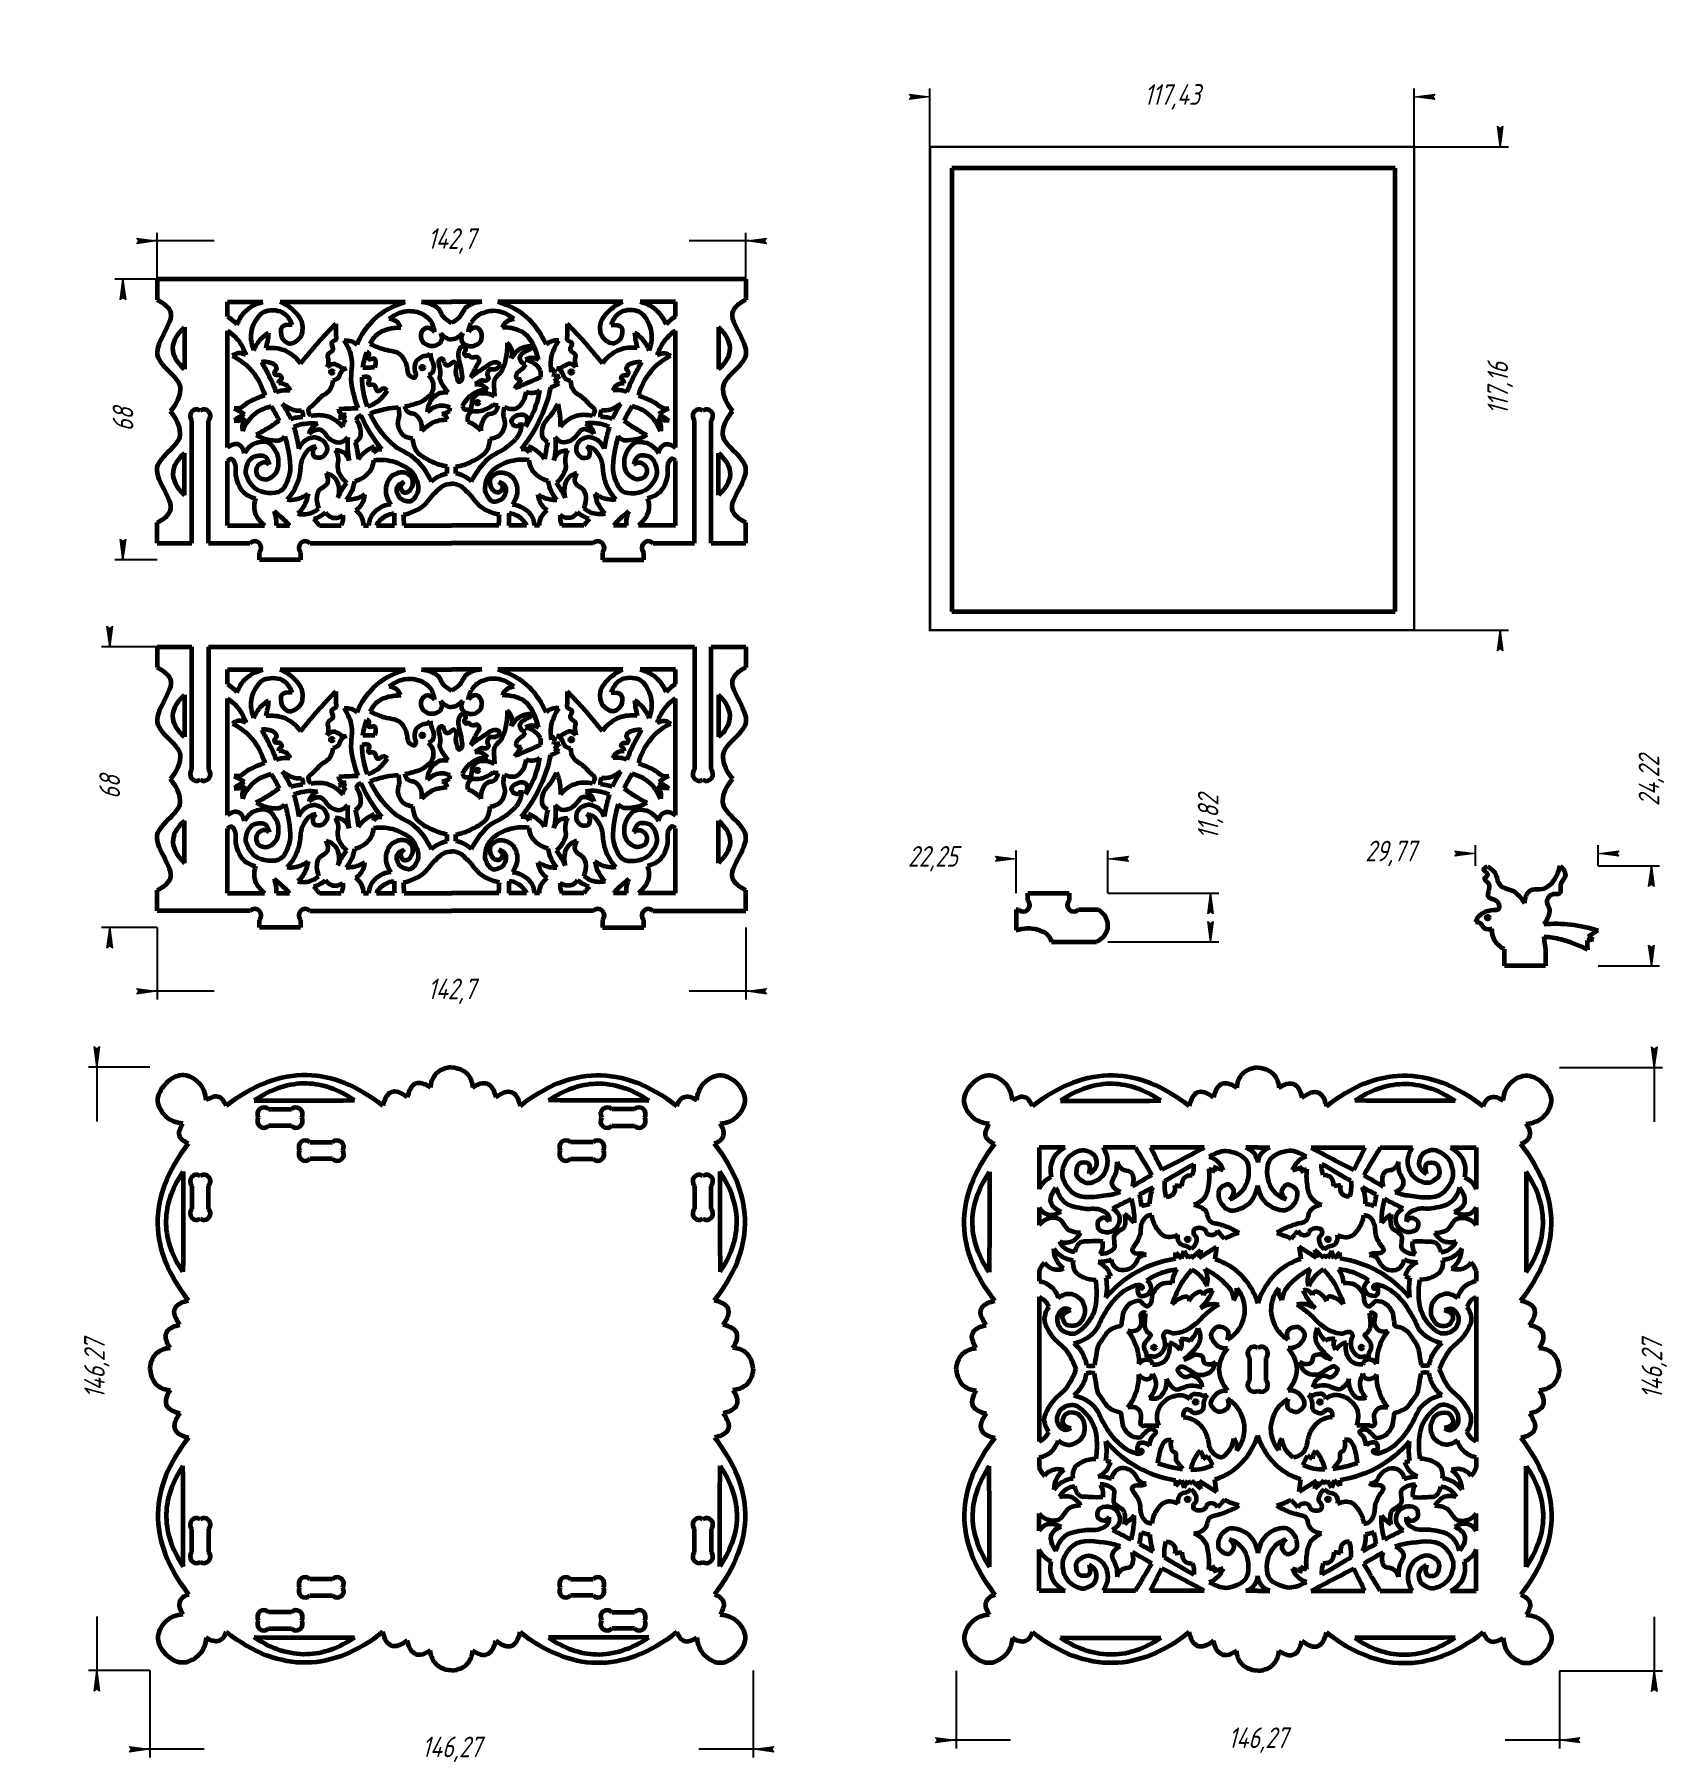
# Model space of a CAD drawing. Header units: millimetres. Extents: x -179 to 215, y -4 to 414.
import ezdxf

# ---------------------------------------------------------------- set-up
doc = ezdxf.new("R2010")
doc.units = ezdxf.units.MM
doc.linetypes.add('K5LT32774', pattern=[0])
doc.linetypes.add('K5LT_THIN', pattern=[0])
doc.styles.add('KDIMTEXTSTYLE', font='GOST_AU.SHX', dxfattribs={"width": 0.96, "oblique": 15, "height": 5})
doc.dimstyles.new('KDIMSTYLE (1.00)', dxfattribs={"dimtxt": 5, "dimasz": 1, "dimexe": 2, "dimexo": 0, "dimgap": 1, "dimtad": 1, "dimtxsty": 'KDIMTEXTSTYLE', "dimsah": 1, "dimcen": 0, "dimdle": 1, "dimadec": 0, "dimazin": 0, "dimtfac": 0.667, "dimtmove": 0, "dimatfit": 3, "dimfxl": 1, "dimtvp": 1, "dimtolj": 1, "dimtzin": 0, "dimarcsym": 0})

msp = doc.modelspace()

# ---------------------------------------------------------------- blocks, each defined once
blk = doc.blocks.new('U0')
at = {"color": 30, "linetype": 'K5LT32774', "lineweight": 60, "true_color": 0xff8000}
for p, q in [((150.6, 381.76), (43.1, 381.76)), ((43.1, 381.76), (43.1, 274.25)), ((150.6, 274.25), (150.6, 381.76)), ((43.1, 274.25), (150.6, 274.25))]:
    blk.add_line(p, q, dxfattribs=at)
blk = doc.blocks.new('KDIMARROW_01')
blk.add_hatch(color=0).paths.add_polyline_path([(0, 0), (-5, 0.66), (-4.5, 0), (-5, -0.66)])
at = {"color": 0, "linetype": 'K5LT_THIN', "lineweight": 18}
for p, q in [((-4.5, 0), (-5, 0.66)), ((-5, 0.66), (0, 0)), ((0, 0), (-5, -0.66)), ((-5, -0.66), (-4.5, 0)), ((0, 0), (-1, 0))]:
    blk.add_line(p, q, dxfattribs=at)

# ---------------------------------------------------------------- dimensions: what is measured, and where the dimension line sits
at = {"color": 7}
for base, p1, p2, location in [((37.797, 399.017), (155.227, 386.9), (37.797, 386.9), (96.512, 399.017)), ((-149.595, 364.086), (-6.892, 354.824), (-149.595, 354.824), (-78.243, 364.086)), ((170.072, 215.616), (199.841, 212.613), (170.072, 212.613), (149.494, 215.616)), ((58.666, 214.318), (80.918, 205.956), (58.666, 205.956), (38.485, 214.318)), ((-149.595, 182.188), (-6.892, 197.678), (-149.595, 197.678), (-78.243, 182.188)), ((-151.379, -1.578), (-5.108, 17.496), (-151.379, 17.496), (-78.243, -1.578)), ((44.163, 0.64), (190.434, 17.417), (44.163, 17.417), (117.299, 0.64))]:
    msp.add_linear_dim(base=base, p1=p1, p2=p2, location=location, dimstyle='KDIMSTYLE (1.00)', override={"dimexo": 0, "dimpost": '\\H5.0;\\W0.965;\\Q15;<>', "dimblk1": 'KDIMARROW_01', "dimblk2": 'KDIMARROW_01', "dimse1": 0, "dimse2": 0, "dimclrt": 7, "dimtolj": 1}, dxfattribs=at).render()
for base, p1, p2, location in [((176.0807, 269.7452), (155.2265, 386.9003), (155.2265, 269.7452), (176.0807, 328.3227)), ((-157.928, 354.824), (-149.595, 286.824), (-149.595, 354.824), (-157.928, 320.824)), ((-161.145, 197.678), (-149.595, 265.678), (-149.595, 197.678), (-161.145, 231.678)), ((212.747, 212.6131), (199.8405, 188.3883), (199.8405, 212.6131), (212.747, 233.1914)), ((105.8358, 205.9563), (80.9183, 194.1411), (80.9183, 205.9563), (105.8358, 224.418)), ((-164.254, 17.496), (-151.379, 163.768), (-151.379, 17.496), (-164.254, 90.632)), ((213.463, 17.417), (190.434, 163.688), (190.434, 17.417), (213.463, 90.552))]:
    msp.add_linear_dim(base=base, p1=p1, p2=p2, angle=90, location=location, dimstyle='KDIMSTYLE (1.00)', override={"dimexo": 0, "dimpost": '\\H5.0;\\W0.965;\\Q15;<>', "dimblk1": 'KDIMARROW_01', "dimblk2": 'KDIMARROW_01', "dimse1": 0, "dimse2": 0, "dimclrt": 7, "dimtolj": 1}, dxfattribs=at).render()

# ---------------------------------------------------------------- linework, layer by layer
at = {"color": 30, "linetype": 'K5LT32774', "lineweight": 60, "true_color": 0xff8000}
for p, q in [((-149.595, 354.824), (-149.595, 349.824)), ((-6.892, 354.824), (-149.595, 354.824)), ((-6.892, 354.824), (-6.892, 349.824)), ((-132.551, 349.33), (-124.015, 349.33)), ((-132.551, 345.752), (-132.551, 349.33)), ((-119.813, 349.33), (-89.491, 349.33)), ((-85.56, 349.33), (-78.243, 349.33)), ((-70.927, 349.33), (-78.243, 349.33)), ((-36.674, 349.33), (-66.996, 349.33)), ((-23.936, 349.33), (-32.472, 349.33)), ((-23.936, 345.752), (-23.936, 349.33)), ((-132.551, 314.031), (-132.551, 342.336)), ((-23.936, 314.031), (-23.936, 342.336)), ((-141.193, 290.824), (-141.193, 320.58)), ((-137.193, 290.824), (-137.193, 320.58)), ((-19.294, 290.824), (-19.294, 320.58)), ((-15.294, 290.824), (-15.294, 320.58)), ((-132.551, 295.109), (-132.551, 310.796)), ((-23.936, 295.109), (-23.936, 310.796)), ((-149.595, 290.824), (-149.595, 295.824)), ((-132.551, 295.109), (-123.574, 295.109)), ((-120.684, 295.109), (-117.509, 295.109)), ((-110.296, 295.109), (-105.035, 295.109)), ((-99.576, 295.109), (-98.372, 295.109)), ((-96.461, 295.109), (-92.113, 295.109)), ((-89.714, 295.109), (-78.243, 295.109)), ((-66.772, 295.109), (-78.243, 295.109)), ((-60.025, 295.109), (-64.374, 295.109)), ((-56.911, 295.109), (-58.115, 295.109)), ((-46.191, 295.109), (-51.452, 295.109)), ((-35.803, 295.109), (-38.978, 295.109)), ((-23.936, 295.109), (-32.912, 295.109)), ((-6.892, 290.824), (-6.892, 295.824)), ((-149.595, 290.824), (-141.193, 290.824)), ((-137.193, 290.824), (-127.093, 290.824)), ((-124.848, 286.824), (-124.848, 288.579)), ((-114.848, 288.579), (-114.848, 286.824)), ((-112.603, 290.824), (-78.243, 290.824)), ((-43.884, 290.824), (-78.243, 290.824)), ((-41.639, 288.579), (-41.639, 286.824)), ((-31.639, 286.824), (-31.639, 288.579)), ((-29.394, 290.824), (-19.294, 290.824)), ((-15.294, 290.824), (-6.892, 290.824)), ((-114.848, 286.824), (-124.848, 286.824)), ((-41.639, 286.824), (-31.639, 286.824)), ((-149.595, 265.678), (-149.595, 260.678)), ((-149.595, 265.678), (-141.193, 265.678)), ((-141.193, 235.924), (-141.193, 265.678)), ((-137.193, 265.678), (-137.193, 235.924)), ((-137.193, 265.678), (-19.294, 265.678)), ((-19.294, 265.678), (-19.294, 235.924)), ((-15.294, 235.924), (-15.294, 265.678)), ((-15.294, 265.678), (-6.892, 265.678)), ((-6.892, 265.678), (-6.892, 260.678)), ((-132.551, 260.184), (-124.015, 260.184)), ((-132.551, 256.606), (-132.551, 260.184)), ((-119.813, 260.184), (-89.491, 260.184)), ((-85.56, 260.184), (-78.243, 260.184)), ((-70.927, 260.184), (-78.243, 260.184)), ((-36.674, 260.184), (-66.996, 260.184)), ((-23.936, 260.184), (-32.472, 260.184)), ((-23.936, 256.606), (-23.936, 260.184)), ((-132.551, 224.885), (-132.551, 253.19)), ((-23.936, 224.885), (-23.936, 253.19)), ((-132.551, 205.963), (-132.551, 221.65)), ((-23.936, 205.963), (-23.936, 221.65)), ((-149.595, 201.678), (-149.595, 206.678)), ((-132.551, 205.963), (-123.574, 205.963)), ((-120.684, 205.963), (-117.509, 205.963)), ((-110.296, 205.963), (-105.035, 205.963)), ((-99.576, 205.963), (-98.372, 205.963)), ((-96.461, 205.963), (-92.113, 205.963)), ((-89.714, 205.963), (-78.243, 205.963)), ((-66.772, 205.963), (-78.243, 205.963)), ((-60.025, 205.963), (-64.374, 205.963)), ((-56.911, 205.963), (-58.115, 205.963)), ((-46.191, 205.963), (-51.452, 205.963)), ((-35.803, 205.963), (-38.978, 205.963)), ((-23.936, 205.963), (-32.912, 205.963)), ((-6.892, 201.678), (-6.892, 206.678)), ((61.537, 205.981), (71.537, 205.981)), ((61.537, 204.226), (61.537, 205.981)), ((71.537, 205.981), (71.537, 204.226)), ((-127.093, 201.678), (-149.595, 201.678)), ((-112.603, 201.678), (-78.243, 201.678)), ((-43.884, 201.678), (-78.243, 201.678)), ((-29.394, 201.678), (-6.892, 201.678)), ((58.666, 201.981), (59.292, 201.981)), ((58.666, 201.981), (58.666, 196.981)), ((73.782, 201.981), (78.666, 201.981)), ((-124.848, 197.678), (-124.848, 199.433)), ((-114.848, 197.678), (-124.848, 197.678)), ((-114.848, 199.433), (-114.848, 197.678)), ((-41.639, 199.433), (-41.639, 197.678)), ((-41.639, 197.678), (-31.639, 197.678)), ((-31.639, 197.678), (-31.639, 199.433)), ((67.294, 194.141), (78.157, 194.141)), ((177.107, 188.388), (177.107, 192.388)), ((187.107, 192.388), (187.107, 188.388)), ((187.107, 188.388), (177.107, 188.388)), ((-122.603, 153.581), (-117.093, 153.581)), ((-33.884, 153.581), (-39.394, 153.581)), ((-117.093, 149.581), (-122.603, 149.581)), ((-39.394, 149.581), (-33.884, 149.581)), ((-112.603, 145.581), (-107.093, 145.581)), ((-43.884, 145.581), (-49.394, 145.581)), ((64.299, 144.304), (64.299, 134.222)), ((70.554, 144.304), (64.299, 144.304)), ((87.605, 144.304), (79.817, 144.304)), ((104.328, 144.304), (91.314, 144.304)), ((117.299, 144.304), (114.414, 144.304)), ((117.299, 144.304), (120.183, 144.304)), ((130.27, 144.304), (143.283, 144.304)), ((146.993, 144.304), (154.781, 144.304)), ((164.043, 144.304), (170.299, 144.304)), ((170.299, 144.304), (170.299, 134.222)), ((-107.093, 141.581), (-112.603, 141.581)), ((-49.394, 141.581), (-43.884, 141.581)), ((-141.193, 134.991), (-141.193, 129.481)), ((-137.193, 129.481), (-137.193, 134.991)), ((-19.294, 134.991), (-19.294, 129.481)), ((-15.294, 129.481), (-15.294, 134.991)), ((64.299, 129.76), (64.299, 125.523)), ((170.299, 129.76), (170.299, 125.523)), ((97.383, 118.846), (98.763, 117.398)), ((98.763, 117.398), (99.408, 119.291)), ((99.408, 119.291), (100.336, 117.519)), ((100.336, 117.519), (100.82, 118.394)), ((100.82, 118.394), (101.251, 117.492)), ((101.251, 117.492), (103.457, 119.525)), ((103.076, 117.562), (107.294, 120.247)), ((103.457, 119.525), (103.076, 117.562)), ((107.294, 120.247), (106.872, 117.277)), ((131.521, 117.562), (127.303, 120.247)), ((127.303, 120.247), (127.726, 117.277)), ((133.346, 117.492), (131.14, 119.525)), ((131.14, 119.525), (131.521, 117.562)), ((133.777, 118.394), (133.346, 117.492)), ((134.261, 117.519), (133.777, 118.394)), ((135.189, 119.291), (134.261, 117.519)), ((135.834, 117.398), (135.189, 119.291)), ((137.214, 118.846), (135.834, 117.398)), ((64.299, 114.365), (64.299, 111.932)), ((170.299, 114.365), (170.299, 111.932)), ((64.299, 108.087), (64.299, 73.018)), ((170.299, 108.087), (170.299, 73.018)), ((115.299, 93.307), (115.299, 87.797)), ((119.299, 87.797), (119.299, 93.307)), ((64.299, 69.172), (64.299, 66.739)), ((170.299, 69.172), (170.299, 66.739)), ((97.383, 62.259), (98.763, 63.706)), ((98.763, 63.706), (99.408, 61.813)), ((99.408, 61.813), (100.336, 63.585)), ((100.336, 63.585), (100.82, 62.71)), ((100.82, 62.71), (101.251, 63.613)), ((101.251, 63.613), (103.457, 61.579)), ((103.457, 61.579), (103.076, 63.543)), ((103.076, 63.543), (107.294, 60.858)), ((107.294, 60.858), (106.872, 63.828)), ((127.303, 60.858), (127.726, 63.828)), ((131.521, 63.543), (127.303, 60.858)), ((133.346, 63.613), (131.14, 61.579)), ((131.14, 61.579), (131.521, 63.543)), ((133.777, 62.71), (133.346, 63.613)), ((134.261, 63.585), (133.777, 62.71)), ((135.189, 61.813), (134.261, 63.585)), ((135.834, 63.706), (135.189, 61.813)), ((137.214, 62.259), (135.834, 63.706)), ((64.299, 51.344), (64.299, 55.582)), ((170.299, 51.344), (170.299, 55.582)), ((-141.193, 46.273), (-141.193, 51.783)), ((-137.193, 51.783), (-137.193, 46.273)), ((-19.294, 46.273), (-19.294, 51.783)), ((-15.294, 51.783), (-15.294, 46.273)), ((64.299, 36.8), (64.299, 46.882)), ((170.299, 36.8), (170.299, 46.882)), ((-107.093, 39.683), (-112.603, 39.683)), ((-49.394, 39.683), (-43.884, 39.683)), ((-112.603, 35.683), (-107.093, 35.683)), ((-43.884, 35.683), (-49.394, 35.683)), ((70.554, 36.8), (64.299, 36.8)), ((87.605, 36.8), (79.817, 36.8)), ((104.328, 36.8), (91.314, 36.8)), ((117.299, 36.8), (114.414, 36.8)), ((117.299, 36.8), (120.183, 36.8)), ((130.27, 36.8), (143.283, 36.8)), ((146.993, 36.8), (154.781, 36.8)), ((164.043, 36.8), (170.299, 36.8)), ((-117.093, 31.683), (-122.603, 31.683)), ((-39.394, 31.683), (-33.884, 31.683)), ((-122.603, 27.683), (-117.093, 27.683)), ((-33.884, 27.683), (-39.394, 27.683))]:
    msp.add_line(p, q, dxfattribs=at)
at = {"color": 30, "linetype": 'K5LT32774', "true_color": 0xff8000, "const_width": 0.6}
msp.add_lwpolyline([(37.797, 269.745), (155.227, 269.745), (155.227, 386.9), (37.797, 386.9)], close=True, dxfattribs=at)
at = {"color": 30, "linetype": 'K5LT32774', "lineweight": 60, "true_color": 0xff8000}
for centre in [(-107.279, 332.327), (-85.336, 333.393), (-49.208, 332.327), (-71.952, 324.905), (-107.279, 243.181), (-85.336, 244.247), (-49.208, 243.181), (-71.952, 235.759), (173.062, 200.057), (100.269, 122.075), (134.329, 122.075), (92.141, 95.834), (142.456, 95.834), (102.216, 82.596), (132.381, 82.596), (100.269, 59.029), (134.329, 59.029)]:
    msp.add_circle(centre, 0.375, dxfattribs=at)
for centre, radius, start, end in [((-140.07, 321.702), 1.588, 56.4451, 225), ((-138.315, 321.702), 1.588, 315, 123.5549), ((-18.172, 321.702), 1.588, 56.4451, 225), ((-16.417, 321.702), 1.588, 315, 123.5549), ((-125.97, 289.702), 1.588, 315, 135), ((-113.725, 289.702), 1.588, 45, 225), ((-42.762, 289.702), 1.588, 315, 135), ((-30.517, 289.702), 1.588, 45, 225), ((-140.07, 234.801), 1.588, 135, 303.5549), ((-138.315, 234.801), 1.588, 236.4451, 45), ((-18.172, 234.801), 1.588, 135, 303.5549), ((-16.417, 234.801), 1.588, 236.4451, 45), ((-125.97, 200.556), 1.588, 315, 135), ((-113.725, 200.556), 1.588, 45, 225), ((-42.762, 200.556), 1.588, 315, 135), ((-30.517, 200.556), 1.588, 45, 225), ((60.415, 203.104), 1.588, 225, 45), ((72.66, 203.104), 1.588, 135, 315), ((-123.725, 152.459), 1.588, 45, 213.5549), ((-123.725, 150.704), 1.588, 146.4451, 315), ((-115.97, 152.459), 1.588, 326.4451, 135), ((-115.97, 150.704), 1.588, 225, 33.5549), ((-40.517, 152.459), 1.588, 45, 213.5549), ((-40.517, 150.704), 1.588, 146.4451, 315), ((-32.762, 152.459), 1.588, 326.4451, 135), ((-32.762, 150.704), 1.588, 225, 33.5549), ((-113.725, 144.459), 1.588, 45, 213.5549), ((-113.725, 142.704), 1.588, 146.4451, 315), ((-105.97, 144.459), 1.588, 326.4451, 135), ((-105.97, 142.704), 1.588, 225, 33.5549), ((-50.517, 144.459), 1.588, 45, 213.5549), ((-50.517, 142.704), 1.588, 146.4451, 315), ((-42.762, 144.459), 1.588, 326.4451, 135), ((-42.762, 142.704), 1.588, 225, 33.5549), ((-140.07, 136.114), 1.588, 56.4451, 225), ((-138.315, 136.114), 1.588, 315, 123.5549), ((-18.172, 136.114), 1.588, 56.4451, 225), ((-16.417, 136.114), 1.588, 315, 123.5549), ((-140.07, 128.359), 1.588, 135, 303.5549), ((-138.315, 128.359), 1.588, 236.4451, 45), ((-18.172, 128.359), 1.588, 135, 303.5549), ((-16.417, 128.359), 1.588, 236.4451, 45), ((116.421, 94.43), 1.587, 56.4451, 225), ((118.176, 94.43), 1.587, 315, 123.5549), ((116.421, 86.675), 1.587, 135, 303.5549), ((118.176, 86.675), 1.587, 236.4451, 45), ((-140.07, 52.905), 1.588, 56.4451, 225), ((-138.315, 52.905), 1.588, 315, 123.5549), ((-18.172, 52.905), 1.588, 56.4451, 225), ((-16.417, 52.905), 1.588, 315, 123.5549), ((-140.07, 45.15), 1.588, 135, 303.5549), ((-138.315, 45.15), 1.588, 236.4451, 45), ((-18.172, 45.15), 1.588, 135, 303.5549), ((-16.417, 45.15), 1.588, 236.4451, 45), ((-113.725, 38.56), 1.588, 45, 213.5549), ((-113.725, 36.805), 1.588, 146.4451, 315), ((-105.97, 38.56), 1.588, 326.4451, 135), ((-105.97, 36.805), 1.588, 225, 33.5549), ((-50.517, 38.56), 1.588, 45, 213.5549), ((-50.517, 36.805), 1.588, 146.4451, 315), ((-42.762, 38.56), 1.588, 326.4451, 135), ((-42.762, 36.805), 1.588, 225, 33.5549), ((-123.725, 30.56), 1.588, 45, 213.5549), ((-123.725, 28.805), 1.588, 146.4451, 315), ((-115.97, 30.56), 1.588, 326.4451, 135), ((-115.97, 28.805), 1.588, 225, 33.5549), ((-40.517, 30.56), 1.588, 45, 213.5549), ((-40.517, 28.805), 1.588, 146.4451, 315), ((-32.762, 30.56), 1.588, 326.4451, 135), ((-32.762, 28.805), 1.588, 225, 33.5549)]:
    msp.add_arc(centre, radius, start, end, dxfattribs=at)
for points, knots in [([(-149.595, 349.824), (-148.359, 349.193), (-147.416, 348.461), (-146.766, 347.628), (-144.677, 344.948), (-150.284, 339.907), (-149.595, 336.463), (-148.991, 333.444), (-143.799, 331.013), (-144.019, 328.045), (-144.145, 326.357), (-144.942, 324.617), (-146.412, 322.824)], [0, 0, 0, 0, 1, 1, 1, 2, 2, 2, 3, 3, 3, 4, 4, 4, 4]), ([(-130.282, 343.829), (-129.83, 344.997), (-129.212, 345.994), (-128.431, 346.82), (-127.302, 348.013), (-125.83, 348.85), (-124.015, 349.33)], [0, 0, 0, 0, 1, 1, 1, 2, 2, 2, 2]), ([(-126.152, 337.561), (-126.846, 339.343), (-127.012, 340.992), (-126.65, 342.511), (-126.268, 344.118), (-125.13, 346.236), (-123.73, 346.891), (-122.565, 347.436), (-120.515, 347.467), (-119.35, 346.855), (-118.305, 346.306), (-117.498, 345.274), (-116.929, 343.757)], [0, 0, 0, 0, 1, 1, 1, 2, 2, 2, 3, 3, 3, 4, 4, 4, 4]), ([(-116.929, 343.757), (-118.16, 343.895), (-118.979, 343.705), (-119.386, 343.188), (-119.788, 342.676), (-119.717, 341.375), (-119.386, 340.695), (-119.091, 340.089), (-118.307, 339.381), (-117.712, 339.235), (-116.837, 339.021), (-115.398, 340.005), (-114.848, 340.802), (-114.279, 341.625), (-114.214, 343.124), (-114.436, 344.149), (-114.7, 345.369), (-115.788, 346.536), (-116.751, 347.425), (-117.617, 348.224), (-118.637, 348.86), (-119.813, 349.33)], [0, 0, 0, 0, 1, 1, 1, 2, 2, 2, 3, 3, 3, 4, 4, 4, 5, 5, 5, 6, 6, 6, 7, 7, 7, 7]), ([(-101.157, 338.977), (-100.156, 341.336), (-98.818, 343.332), (-97.142, 344.966), (-95.095, 346.962), (-92.545, 348.417), (-89.491, 349.33)], [0, 0, 0, 0, 1, 1, 1, 2, 2, 2, 2]), ([(-93.404, 345.199), (-91.781, 346.497), (-90.12, 347.138), (-88.422, 347.124), (-87.299, 347.114), (-86.005, 346.762), (-85.003, 346.234), (-84.206, 345.812), (-83.589, 345.091), (-82.998, 344.324)], [0, 0, 0, 0, 1, 1, 1, 2, 2, 2, 3, 3, 3, 3]), ([(-85.56, 349.33), (-84.013, 349.237), (-82.745, 348.777), (-81.757, 347.951), (-81.015, 347.331), (-80.731, 346.156), (-80.005, 345.472), (-79.489, 344.987), (-78.902, 344.574), (-78.243, 344.233)], [0, 0, 0, 0, 1, 1, 1, 2, 2, 2, 3, 3, 3, 3]), ([(-70.927, 349.33), (-72.474, 349.237), (-73.742, 348.777), (-74.73, 347.951), (-75.471, 347.331), (-75.756, 346.156), (-76.482, 345.472), (-76.997, 344.987), (-77.585, 344.574), (-78.243, 344.233)], [0, 0, 0, 0, 1, 1, 1, 2, 2, 2, 3, 3, 3, 3]), ([(-63.083, 345.199), (-64.706, 346.497), (-66.367, 347.138), (-68.065, 347.124), (-69.188, 347.114), (-70.482, 346.762), (-71.483, 346.234), (-72.281, 345.812), (-72.897, 345.091), (-73.488, 344.324)], [0, 0, 0, 0, 1, 1, 1, 2, 2, 2, 3, 3, 3, 3]), ([(-55.33, 338.977), (-56.331, 341.336), (-57.669, 343.332), (-59.344, 344.966), (-61.391, 346.962), (-63.942, 348.417), (-66.996, 349.33)], [0, 0, 0, 0, 1, 1, 1, 2, 2, 2, 2]), ([(-39.558, 343.757), (-38.327, 343.895), (-37.508, 343.705), (-37.101, 343.188), (-36.699, 342.676), (-36.77, 341.375), (-37.101, 340.695), (-37.396, 340.089), (-38.18, 339.381), (-38.775, 339.235), (-39.649, 339.021), (-41.089, 340.005), (-41.639, 340.802), (-42.208, 341.625), (-42.272, 343.124), (-42.051, 344.149), (-41.787, 345.369), (-40.699, 346.536), (-39.736, 347.425), (-38.87, 348.224), (-37.849, 348.86), (-36.674, 349.33)], [0, 0, 0, 0, 1, 1, 1, 2, 2, 2, 3, 3, 3, 4, 4, 4, 5, 5, 5, 6, 6, 6, 7, 7, 7, 7]), ([(-30.335, 337.561), (-29.641, 339.343), (-29.475, 340.992), (-29.837, 342.511), (-30.219, 344.118), (-31.357, 346.236), (-32.757, 346.891), (-33.921, 347.436), (-35.972, 347.467), (-37.137, 346.855), (-38.182, 346.306), (-38.989, 345.274), (-39.558, 343.757)], [0, 0, 0, 0, 1, 1, 1, 2, 2, 2, 3, 3, 3, 4, 4, 4, 4]), ([(-26.204, 343.829), (-26.657, 344.997), (-27.274, 345.994), (-28.056, 346.82), (-29.185, 348.013), (-30.657, 348.85), (-32.472, 349.33)], [0, 0, 0, 0, 1, 1, 1, 2, 2, 2, 2]), ([(-6.892, 349.824), (-8.128, 349.193), (-9.071, 348.461), (-9.721, 347.628), (-11.81, 344.948), (-6.203, 339.907), (-6.892, 336.463), (-7.496, 333.444), (-12.687, 331.013), (-12.467, 328.045), (-12.342, 326.357), (-11.545, 324.617), (-10.075, 322.824)], [0, 0, 0, 0, 1, 1, 1, 2, 2, 2, 3, 3, 3, 4, 4, 4, 4]), ([(-143.021, 333.026), (-144.685, 334.461), (-145.601, 335.938), (-145.768, 337.456), (-145.973, 339.314), (-145.058, 341.234), (-143.021, 343.216)], [0, 0, 0, 0, 1, 1, 1, 2, 2, 2, 2]), ([(-132.551, 345.752), (-132.08, 345.484), (-131.645, 345.175), (-131.244, 344.826), (-130.897, 344.524), (-130.577, 344.191), (-130.282, 343.829)], [0, 0, 0, 0, 1, 1, 1, 2, 2, 2, 2]), ([(-114.848, 334.392), (-113.883, 335.58), (-112.903, 336.755), (-111.908, 337.917), (-110.983, 338.997), (-110.057, 340.077), (-109.095, 341.122), (-108.191, 342.104), (-107.265, 343.065), (-106.317, 344.007)], [0, 0, 0, 0, 1, 1, 1, 2, 2, 2, 3, 3, 3, 3]), ([(-106.317, 344.007), (-106.317, 343.176), (-106.317, 342.345), (-106.317, 341.514), (-106.317, 341.063), (-106.12, 340.505), (-106.317, 340.161), (-106.497, 339.847), (-107.175, 339.783), (-107.35, 339.484), (-107.606, 339.047), (-106.871, 338.216), (-107.029, 337.704), (-107.186, 337.197), (-108.136, 336.944), (-108.276, 336.422), (-108.379, 336.035), (-108.13, 335.542), (-108.133, 335.104), (-108.137, 334.557), (-108.22, 334.011), (-108.382, 333.466)], [0, 0, 0, 0, 1, 1, 1, 2, 2, 2, 3, 3, 3, 4, 4, 4, 5, 5, 5, 6, 6, 6, 7, 7, 7, 7]), ([(-97.986, 339.147), (-97.408, 340.273), (-96.675, 341.232), (-95.742, 341.814), (-94.369, 342.672), (-92.646, 343.102), (-90.574, 343.106)], [0, 0, 0, 0, 1, 1, 1, 2, 2, 2, 2]), ([(-90.574, 343.106), (-90.814, 343.743), (-91.162, 344.236), (-91.62, 344.583), (-92.096, 344.946), (-92.691, 345.151), (-93.404, 345.199)], [0, 0, 0, 0, 1, 1, 1, 2, 2, 2, 2]), ([(-80.905, 341.78), (-80.551, 340.858), (-80.517, 340.135), (-80.801, 339.61), (-81.154, 338.961), (-82.521, 338.479), (-83.33, 338.577), (-84.006, 338.66), (-84.938, 339.177), (-85.288, 339.753), (-85.638, 340.328), (-85.742, 341.404), (-85.431, 342.032), (-85.242, 342.412), (-84.828, 342.889), (-84.469, 343.029), (-83.866, 343.264), (-83.154, 342.955), (-82.333, 342.103)], [0, 0, 0, 0, 1, 1, 1, 2, 2, 2, 3, 3, 3, 4, 4, 4, 5, 5, 5, 6, 6, 6, 6]), ([(-82.333, 342.103), (-82.414, 342.445), (-82.505, 342.784), (-82.604, 343.121), (-82.723, 343.526), (-82.854, 343.927), (-82.998, 344.324)], [0, 0, 0, 0, 1, 1, 1, 2, 2, 2, 2]), ([(-75.581, 341.78), (-75.936, 340.858), (-75.97, 340.135), (-75.685, 339.61), (-75.333, 338.961), (-73.966, 338.479), (-73.157, 338.577), (-72.481, 338.66), (-71.549, 339.177), (-71.199, 339.753), (-70.849, 340.328), (-70.745, 341.404), (-71.056, 342.032), (-71.245, 342.412), (-71.659, 342.889), (-72.018, 343.029), (-72.621, 343.264), (-73.333, 342.955), (-74.154, 342.103)], [0, 0, 0, 0, 1, 1, 1, 2, 2, 2, 3, 3, 3, 4, 4, 4, 5, 5, 5, 6, 6, 6, 6]), ([(-74.154, 342.103), (-74.072, 342.445), (-73.982, 342.784), (-73.883, 343.121), (-73.764, 343.526), (-73.632, 343.927), (-73.488, 344.324)], [0, 0, 0, 0, 1, 1, 1, 2, 2, 2, 2]), ([(-65.913, 343.106), (-65.673, 343.743), (-65.324, 344.236), (-64.867, 344.583), (-64.39, 344.946), (-63.796, 345.151), (-63.083, 345.199)], [0, 0, 0, 0, 1, 1, 1, 2, 2, 2, 2]), ([(-57.139, 335.286), (-57.758, 337.841), (-58.832, 340.621), (-60.744, 341.814), (-62.118, 342.672), (-63.841, 343.102), (-65.913, 343.106)], [0, 0, 0, 0, 1, 1, 1, 2, 2, 2, 2]), ([(-50.17, 344.007), (-50.17, 343.176), (-50.17, 342.345), (-50.17, 341.514), (-50.17, 341.063), (-50.367, 340.505), (-50.17, 340.161), (-49.99, 339.847), (-49.312, 339.783), (-49.137, 339.484), (-48.881, 339.047), (-49.616, 338.216), (-49.458, 337.704), (-49.301, 337.197), (-48.351, 336.944), (-48.211, 336.422), (-48.107, 336.035), (-48.357, 335.542), (-48.354, 335.104), (-48.35, 334.557), (-48.267, 334.011), (-48.104, 333.466)], [0, 0, 0, 0, 1, 1, 1, 2, 2, 2, 3, 3, 3, 4, 4, 4, 5, 5, 5, 6, 6, 6, 7, 7, 7, 7]), ([(-41.639, 334.392), (-42.604, 335.58), (-43.584, 336.755), (-44.579, 337.917), (-45.504, 338.997), (-46.43, 340.077), (-47.392, 341.122), (-48.296, 342.104), (-49.222, 343.065), (-50.17, 344.007)], [0, 0, 0, 0, 1, 1, 1, 2, 2, 2, 3, 3, 3, 3]), ([(-23.936, 345.752), (-24.407, 345.484), (-24.842, 345.175), (-25.243, 344.826), (-25.589, 344.524), (-25.91, 344.191), (-26.204, 343.829)], [0, 0, 0, 0, 1, 1, 1, 2, 2, 2, 2]), ([(-13.465, 333.026), (-11.802, 334.461), (-10.886, 335.938), (-10.719, 337.456), (-10.513, 339.314), (-11.429, 341.234), (-13.465, 343.216)], [0, 0, 0, 0, 1, 1, 1, 2, 2, 2, 2]), ([(-132.551, 342.336), (-131.647, 341.743), (-130.863, 341.054), (-130.2, 340.269), (-129.277, 339.175), (-128.588, 337.895), (-128.133, 336.429)], [0, 0, 0, 0, 1, 1, 1, 2, 2, 2, 2]), ([(-126.152, 337.561), (-125.833, 338.439), (-125.398, 339.222), (-124.848, 339.912), (-124.246, 340.665), (-123.505, 341.306), (-122.626, 341.835)], [0, 0, 0, 0, 1, 1, 1, 2, 2, 2, 2]), ([(-122.626, 341.835), (-122.687, 341.14), (-122.781, 340.451), (-122.911, 339.769), (-123.018, 339.207), (-123.149, 338.649), (-123.303, 338.095)], [0, 0, 0, 0, 1, 1, 1, 2, 2, 2, 2]), ([(-104.272, 339.957), (-103.666, 340.018), (-103.098, 339.962), (-102.567, 339.789), (-102.063, 339.624), (-101.593, 339.353), (-101.157, 338.977)], [0, 0, 0, 0, 1, 1, 1, 2, 2, 2, 2]), ([(-100.898, 323.582), (-101.655, 325.613), (-102.234, 327.74), (-102.499, 329.855), (-102.762, 331.944), (-102, 334.225), (-102.549, 336.23), (-102.902, 337.522), (-103.477, 338.764), (-104.272, 339.957)], [0, 0, 0, 0, 1, 1, 1, 2, 2, 2, 3, 3, 3, 3]), ([(-97.986, 339.147), (-97.055, 338.734), (-96.114, 338.348), (-95.164, 337.989), (-93.665, 337.423), (-91.662, 337.557), (-90.592, 336.493), (-89.995, 335.9), (-89.56, 335.004), (-89.224, 334.186), (-88.898, 333.392), (-89.15, 332.214), (-88.583, 331.664), (-88.233, 331.326), (-87.441, 330.693), (-87.13, 330.981), (-87.018, 331.085), (-86.904, 331.319), (-86.861, 331.497), (-86.784, 331.814), (-87.028, 332.169), (-87.067, 332.507), (-87.147, 333.206), (-87.206, 334.04), (-86.923, 334.63), (-86.615, 335.27), (-85.86, 335.846), (-85.171, 336.134), (-84.756, 336.308), (-84.161, 336.152), (-83.811, 336.423), (-83.653, 336.545), (-83.515, 336.703), (-83.399, 336.897)], [0, 0, 0, 0, 1, 1, 1, 2, 2, 2, 3, 3, 3, 4, 4, 4, 5, 5, 5, 6, 6, 6, 7, 7, 7, 8, 8, 8, 9, 9, 9, 10, 10, 10, 11, 11, 11, 11]), ([(-79.037, 327.348), (-79.598, 327.993), (-80.078, 328.684), (-80.477, 329.422), (-80.703, 329.842), (-81.018, 330.272), (-81.078, 330.728), (-81.133, 331.145), (-80.933, 331.596), (-80.889, 332.033), (-80.773, 333.186), (-81.931, 335.109), (-80.94, 335.519), (-80.814, 335.571), (-80.628, 335.656), (-80.511, 335.639), (-80.275, 335.604), (-80.262, 335.093), (-80.116, 334.832), (-79.947, 334.529), (-79.82, 334.057), (-79.549, 333.956), (-79.314, 333.868), (-78.935, 334.023), (-78.656, 334.128), (-78.292, 334.264), (-77.959, 334.888), (-77.66, 334.78), (-77.502, 334.723), (-77.324, 334.498), (-77.214, 334.334), (-76.891, 333.851), (-77.305, 333.092), (-77.248, 332.479), (-77.204, 332.001), (-77.14, 331.509), (-76.991, 331.054), (-76.868, 330.68), (-76.793, 329.998), (-76.493, 329.972), (-76.339, 329.959), (-76.077, 330.092), (-75.926, 330.195), (-75.417, 330.545), (-75.679, 331.563), (-75.703, 332.239), (-75.734, 333.124), (-76.175, 333.98), (-76.304, 334.866), (-76.417, 335.648), (-76.692, 336.506), (-76.475, 337.236), (-76.343, 337.682), (-76.16, 338.385), (-75.771, 338.507), (-75.54, 338.579), (-75.063, 338.558), (-74.913, 338.404), (-74.745, 338.232), (-74.835, 337.746), (-74.913, 337.442), (-74.969, 337.221), (-75.23, 337.003), (-75.205, 336.807), (-75.179, 336.615), (-74.958, 336.342), (-74.775, 336.274), (-74.588, 336.205), (-74.279, 336.486), (-74.088, 336.412), (-73.939, 336.353), (-73.86, 336.108), (-73.711, 336.017), (-73.536, 335.91), (-73.3, 335.886), (-73.092, 335.862), (-72.737, 335.822), (-72.268, 336.133), (-72.01, 335.982), (-71.778, 335.846), (-71.601, 335.399), (-71.564, 335.107), (-71.502, 334.621), (-72.063, 334.137), (-72.302, 333.647), (-72.478, 333.288), (-72.639, 332.922), (-72.818, 332.565), (-73.015, 332.171), (-73.268, 331.804), (-73.436, 331.397), (-73.492, 331.262), (-73.543, 331.124), (-73.59, 330.985)], [0, 0, 0, 0, 1, 1, 1, 2, 2, 2, 3, 3, 3, 4, 4, 4, 5, 5, 5, 6, 6, 6, 7, 7, 7, 8, 8, 8, 9, 9, 9, 10, 10, 10, 11, 11, 11, 12, 12, 12, 13, 13, 13, 14, 14, 14, 15, 15, 15, 16, 16, 16, 17, 17, 17, 18, 18, 18, 19, 19, 19, 20, 20, 20, 21, 21, 21, 22, 22, 22, 23, 23, 23, 24, 24, 24, 25, 25, 25, 26, 26, 26, 27, 27, 27, 28, 28, 28, 29, 29, 29, 30, 30, 30, 31, 31, 31, 31]), ([(-80.905, 341.78), (-80.564, 341.367), (-80.214, 340.965), (-79.769, 340.714), (-79.311, 340.456), (-78.803, 340.278), (-78.243, 340.18)], [0, 0, 0, 0, 1, 1, 1, 2, 2, 2, 2]), ([(-75.581, 341.78), (-75.923, 341.367), (-76.273, 340.965), (-76.718, 340.714), (-77.176, 340.456), (-77.684, 340.278), (-78.243, 340.18)], [0, 0, 0, 0, 1, 1, 1, 2, 2, 2, 2]), ([(-64.752, 339.405), (-64.712, 338.166), (-64.812, 336.956), (-65.051, 335.772), (-65.266, 334.711), (-65.527, 333.598), (-66.034, 332.653), (-66.506, 331.773), (-67.653, 331.184), (-67.914, 330.26), (-68.101, 329.598), (-67.937, 328.807), (-67.914, 328.081), (-67.898, 327.553), (-67.869, 327.026), (-67.829, 326.5)], [0, 0, 0, 0, 1, 1, 1, 2, 2, 2, 3, 3, 3, 4, 4, 4, 5, 5, 5, 5]), ([(-63.789, 335.578), (-63.518, 336.313), (-63.469, 337.005), (-63.641, 337.653), (-63.806, 338.277), (-64.177, 338.861), (-64.752, 339.405)], [0, 0, 0, 0, 1, 1, 1, 2, 2, 2, 2]), ([(-58.983, 338.593), (-60.029, 338.54), (-60.941, 338.283), (-61.718, 337.824), (-62.57, 337.32), (-63.26, 336.571), (-63.789, 335.578)], [0, 0, 0, 0, 1, 1, 1, 2, 2, 2, 2]), ([(-60.223, 334.191), (-60.547, 334.233), (-60.818, 334.332), (-61.034, 334.49), (-61.422, 334.773), (-61.695, 335.474), (-61.675, 335.901), (-61.646, 336.541), (-60.652, 337.104), (-60.009, 337.524), (-59.676, 337.742), (-59.024, 337.744), (-58.941, 338.08), (-58.905, 338.223), (-58.919, 338.394), (-58.983, 338.593)], [0, 0, 0, 0, 1, 1, 1, 2, 2, 2, 3, 3, 3, 4, 4, 4, 5, 5, 5, 5]), ([(-52.215, 339.957), (-52.821, 340.018), (-53.389, 339.962), (-53.92, 339.789), (-54.424, 339.624), (-54.894, 339.353), (-55.33, 338.977)], [0, 0, 0, 0, 1, 1, 1, 2, 2, 2, 2]), ([(-54.006, 332.326), (-54.117, 333.659), (-54.275, 334.997), (-53.938, 336.23), (-53.584, 337.522), (-53.01, 338.764), (-52.215, 339.957)], [0, 0, 0, 0, 1, 1, 1, 2, 2, 2, 2]), ([(-30.335, 337.561), (-30.654, 338.439), (-31.089, 339.222), (-31.639, 339.912), (-32.241, 340.665), (-32.981, 341.306), (-33.86, 341.835)], [0, 0, 0, 0, 1, 1, 1, 2, 2, 2, 2]), ([(-33.86, 341.835), (-33.8, 341.14), (-33.705, 340.451), (-33.576, 339.769), (-33.469, 339.207), (-33.338, 338.649), (-33.184, 338.095)], [0, 0, 0, 0, 1, 1, 1, 2, 2, 2, 2]), ([(-23.936, 342.336), (-24.84, 341.743), (-25.624, 341.054), (-26.286, 340.269), (-27.21, 339.175), (-27.899, 337.895), (-28.354, 336.429)], [0, 0, 0, 0, 1, 1, 1, 2, 2, 2, 2]), ([(-128.133, 336.429), (-128.772, 336.807), (-129.387, 336.955), (-129.979, 336.872), (-130.463, 336.804), (-130.93, 336.583), (-131.382, 336.207)], [0, 0, 0, 0, 1, 1, 1, 2, 2, 2, 2]), ([(-131.382, 336.207), (-129.849, 335.456), (-128.52, 334.521), (-127.394, 333.401), (-125.593, 331.609), (-124.313, 329.345), (-123.555, 326.608)], [0, 0, 0, 0, 1, 1, 1, 2, 2, 2, 2]), ([(-120.134, 329.614), (-120.091, 329.887), (-120, 330.127), (-119.859, 330.335), (-119.732, 330.522), (-119.394, 330.636), (-119.361, 330.816), (-119.323, 331.015), (-119.564, 331.335), (-119.739, 331.486), (-120.022, 331.729), (-120.742, 331.369), (-120.975, 331.64), (-121.104, 331.79), (-121.216, 332.09), (-121.198, 332.293), (-121.175, 332.559), (-120.689, 332.743), (-120.649, 333.014), (-120.618, 333.22), (-120.712, 333.49), (-120.803, 333.684), (-121.057, 334.225), (-121.886, 334.437), (-122.486, 334.611), (-123.071, 334.781), (-123.693, 334.823), (-124.353, 334.736)], [0, 0, 0, 0, 1, 1, 1, 2, 2, 2, 3, 3, 3, 4, 4, 4, 5, 5, 5, 6, 6, 6, 7, 7, 7, 8, 8, 8, 9, 9, 9, 9]), ([(-124.353, 334.736), (-123.773, 333.785), (-123.229, 332.816), (-122.721, 331.828), (-121.993, 330.412), (-121.341, 328.958), (-120.763, 327.466)], [0, 0, 0, 0, 1, 1, 1, 2, 2, 2, 2]), ([(-123.303, 338.095), (-121.743, 338.303), (-120.319, 338.172), (-119.03, 337.704), (-117.427, 337.122), (-116.033, 336.018), (-114.848, 334.392)], [0, 0, 0, 0, 1, 1, 1, 2, 2, 2, 2]), ([(-108.382, 333.466), (-107.928, 333.996), (-107.453, 334.281), (-106.958, 334.321), (-106.467, 334.36), (-105.904, 333.981), (-105.427, 333.715), (-105.181, 333.578), (-104.973, 333.336), (-104.715, 333.253), (-104.411, 333.155), (-104.079, 333.155), (-103.718, 333.253)], [0, 0, 0, 0, 1, 1, 1, 2, 2, 2, 3, 3, 3, 4, 4, 4, 4]), ([(-96.808, 333.457), (-96.459, 334.592), (-96.499, 335.285), (-96.928, 335.535), (-97.218, 335.704), (-98.103, 335.218), (-98.336, 335.432), (-98.577, 335.653), (-97.994, 336.595), (-98.302, 336.891), (-98.423, 337.008), (-98.593, 337.096), (-98.813, 337.154)], [0, 0, 0, 0, 1, 1, 1, 2, 2, 2, 3, 3, 3, 4, 4, 4, 4]), ([(-83.399, 336.897), (-83.351, 336.459), (-83.282, 336.026), (-83.193, 335.598), (-83.04, 334.87), (-82.501, 334.168), (-82.554, 333.455), (-82.587, 333.008), (-82.678, 332.444), (-82.966, 332.116), (-83.179, 331.873), (-83.474, 331.694), (-83.852, 331.58)], [0, 0, 0, 0, 1, 1, 1, 2, 2, 2, 3, 3, 3, 4, 4, 4, 4]), ([(-73.59, 330.985), (-72.562, 331.879), (-71.469, 332.663), (-70.31, 333.338), (-69.411, 333.862), (-68.477, 334.888), (-67.494, 334.712), (-67.267, 334.671), (-66.943, 334.643), (-66.807, 334.488), (-66.667, 334.328), (-66.633, 333.969), (-66.687, 333.75), (-66.752, 333.487), (-67.058, 333.25), (-67.288, 333.08), (-67.78, 332.717), (-68.74, 333.142), (-69.177, 332.72), (-69.317, 332.584), (-69.457, 332.398), (-69.538, 332.222), (-69.751, 331.756), (-69.064, 331.012), (-69.349, 330.607), (-69.449, 330.465), (-69.62, 330.316), (-69.778, 330.23), (-70.133, 330.035), (-70.667, 330.354), (-71.066, 330.247), (-71.455, 330.142), (-71.793, 329.833), (-72.148, 329.611), (-72.292, 329.521), (-72.435, 329.43), (-72.577, 329.337)], [0, 0, 0, 0, 1, 1, 1, 2, 2, 2, 3, 3, 3, 4, 4, 4, 5, 5, 5, 6, 6, 6, 7, 7, 7, 8, 8, 8, 9, 9, 9, 10, 10, 10, 11, 11, 11, 12, 12, 12, 12]), ([(-61.248, 330.559), (-61.92, 330.496), (-62.334, 330.625), (-62.487, 330.944), (-62.578, 331.133), (-62.534, 331.476), (-62.487, 331.713), (-62.352, 332.402), (-61.383, 332.723), (-60.906, 333.294), (-60.666, 333.582), (-60.438, 333.881), (-60.223, 334.191)], [0, 0, 0, 0, 1, 1, 1, 2, 2, 2, 3, 3, 3, 4, 4, 4, 4]), ([(-60.277, 335.369), (-59.588, 335.76), (-58.925, 335.899), (-58.289, 335.785), (-57.896, 335.714), (-57.513, 335.548), (-57.139, 335.286)], [0, 0, 0, 0, 1, 1, 1, 2, 2, 2, 2]), ([(-56.642, 332.689), (-57.061, 333.378), (-57.57, 333.945), (-58.17, 334.39), (-58.779, 334.842), (-59.481, 335.169), (-60.277, 335.369)], [0, 0, 0, 0, 1, 1, 1, 2, 2, 2, 2]), ([(-48.104, 333.466), (-48.559, 333.996), (-49.034, 334.281), (-49.529, 334.321), (-50.019, 334.36), (-50.583, 333.981), (-51.06, 333.715), (-51.306, 333.578), (-51.514, 333.336), (-51.772, 333.253), (-52.076, 333.155), (-52.408, 333.155), (-52.769, 333.253)], [0, 0, 0, 0, 1, 1, 1, 2, 2, 2, 3, 3, 3, 4, 4, 4, 4]), ([(-33.184, 338.095), (-34.743, 338.303), (-36.168, 338.172), (-37.457, 337.704), (-39.06, 337.122), (-40.454, 336.018), (-41.639, 334.392)], [0, 0, 0, 0, 1, 1, 1, 2, 2, 2, 2]), ([(-36.353, 329.614), (-36.396, 329.887), (-36.487, 330.127), (-36.628, 330.335), (-36.754, 330.522), (-37.092, 330.636), (-37.126, 330.816), (-37.163, 331.015), (-36.923, 331.335), (-36.748, 331.486), (-36.465, 331.729), (-35.745, 331.369), (-35.512, 331.64), (-35.383, 331.79), (-35.271, 332.09), (-35.289, 332.293), (-35.312, 332.559), (-35.798, 332.743), (-35.838, 333.014), (-35.869, 333.22), (-35.774, 333.49), (-35.684, 333.684), (-35.43, 334.225), (-34.601, 334.437), (-34.001, 334.611), (-33.416, 334.781), (-32.793, 334.823), (-32.133, 334.736)], [0, 0, 0, 0, 1, 1, 1, 2, 2, 2, 3, 3, 3, 4, 4, 4, 5, 5, 5, 6, 6, 6, 7, 7, 7, 8, 8, 8, 9, 9, 9, 9]), ([(-32.133, 334.736), (-32.714, 333.785), (-33.258, 332.816), (-33.766, 331.828), (-34.493, 330.412), (-35.146, 328.958), (-35.724, 327.466)], [0, 0, 0, 0, 1, 1, 1, 2, 2, 2, 2]), ([(-25.105, 336.207), (-26.638, 335.456), (-27.967, 334.521), (-29.092, 333.401), (-30.894, 331.609), (-32.174, 329.345), (-32.932, 326.608)], [0, 0, 0, 0, 1, 1, 1, 2, 2, 2, 2]), ([(-28.354, 336.429), (-27.715, 336.807), (-27.099, 336.955), (-26.508, 336.872), (-26.024, 336.804), (-25.557, 336.583), (-25.105, 336.207)], [0, 0, 0, 0, 1, 1, 1, 2, 2, 2, 2]), ([(-107.065, 330.261), (-107.129, 329.35), (-107.379, 328.567), (-107.813, 327.911), (-108.308, 327.163), (-109.319, 326.787), (-110.02, 326.166), (-110.786, 325.489), (-111.438, 324.686), (-112.193, 323.994), (-112.416, 323.789), (-112.748, 323.621), (-112.869, 323.389), (-113.106, 322.936), (-112.95, 322.369), (-112.398, 321.685)], [0, 0, 0, 0, 1, 1, 1, 2, 2, 2, 3, 3, 3, 4, 4, 4, 5, 5, 5, 5]), ([(-103.718, 333.253), (-104.229, 333.063), (-104.645, 332.79), (-104.964, 332.434), (-105.325, 332.03), (-105.295, 331.269), (-105.676, 330.902), (-106.021, 330.57), (-106.484, 330.357), (-107.065, 330.261)], [0, 0, 0, 0, 1, 1, 1, 2, 2, 2, 3, 3, 3, 3]), ([(-93.796, 327.808), (-94.084, 328.077), (-94.378, 328.237), (-94.678, 328.288), (-95.166, 328.371), (-95.812, 327.532), (-96.189, 327.67), (-96.569, 327.808), (-96.536, 328.875), (-96.945, 329.129), (-97.301, 329.351), (-98.155, 329.018), (-98.37, 329.267), (-98.607, 329.541), (-97.932, 330.513), (-98.13, 330.829), (-98.36, 331.196), (-98.964, 331.288), (-99.943, 331.105)], [0, 0, 0, 0, 1, 1, 1, 2, 2, 2, 3, 3, 3, 4, 4, 4, 5, 5, 5, 6, 6, 6, 6]), ([(-99.742, 333.384), (-99.09, 333.425), (-98.439, 333.449), (-97.786, 333.457), (-97.46, 333.461), (-97.134, 333.461), (-96.808, 333.457)], [0, 0, 0, 0, 1, 1, 1, 2, 2, 2, 2]), ([(-83.852, 331.58), (-83.334, 331.069), (-82.986, 330.511), (-82.81, 329.905), (-82.619, 329.248), (-82.629, 328.405), (-82.84, 327.768), (-83.101, 326.981), (-83.871, 326.282), (-84.544, 325.75), (-85.42, 325.058), (-86.609, 324.716), (-87.704, 324.391), (-88.3, 324.214), (-88.909, 324.075), (-89.53, 323.973)], [0, 0, 0, 0, 1, 1, 1, 2, 2, 2, 3, 3, 3, 4, 4, 4, 5, 5, 5, 5]), ([(-52.769, 333.253), (-52.257, 333.063), (-51.842, 332.79), (-51.523, 332.434), (-51.162, 332.03), (-51.192, 331.269), (-50.811, 330.902), (-50.466, 330.57), (-50.003, 330.357), (-49.422, 330.261)], [0, 0, 0, 0, 1, 1, 1, 2, 2, 2, 3, 3, 3, 3]), ([(-49.422, 330.261), (-49.357, 329.35), (-49.108, 328.567), (-48.674, 327.911), (-48.179, 327.163), (-47.168, 326.787), (-46.466, 326.166), (-45.701, 325.489), (-45.048, 324.686), (-44.294, 323.994), (-44.071, 323.789), (-43.739, 323.621), (-43.618, 323.389), (-43.381, 322.936), (-43.537, 322.369), (-44.088, 321.685)], [0, 0, 0, 0, 1, 1, 1, 2, 2, 2, 3, 3, 3, 4, 4, 4, 5, 5, 5, 5]), ([(-123.555, 326.608), (-124.893, 326.182), (-126.177, 325.646), (-127.405, 325.002), (-128.251, 324.558), (-128.945, 323.65), (-129.866, 323.515), (-130.211, 323.464), (-130.57, 323.464), (-130.943, 323.515)], [0, 0, 0, 0, 1, 1, 1, 2, 2, 2, 3, 3, 3, 3]), ([(-120.763, 327.466), (-120.306, 327.665), (-119.841, 327.804), (-119.368, 327.881), (-118.712, 327.989), (-118.039, 327.979), (-117.35, 327.852)], [0, 0, 0, 0, 1, 1, 1, 2, 2, 2, 2]), ([(-117.35, 327.852), (-117.618, 328.458), (-117.985, 328.908), (-118.451, 329.202), (-118.914, 329.494), (-119.475, 329.631), (-120.134, 329.614)], [0, 0, 0, 0, 1, 1, 1, 2, 2, 2, 2]), ([(-98.656, 323.976), (-97.653, 324.297), (-96.759, 324.759), (-95.972, 325.359), (-95.12, 326.011), (-94.394, 326.827), (-93.796, 327.808)], [0, 0, 0, 0, 1, 1, 1, 2, 2, 2, 2]), ([(-84.034, 322.565), (-84.034, 323.357), (-83.891, 324.077), (-83.604, 324.724), (-83.196, 325.645), (-82.393, 326.637), (-81.505, 327.049), (-80.801, 327.377), (-79.978, 327.477), (-79.037, 327.348)], [0, 0, 0, 0, 1, 1, 1, 2, 2, 2, 3, 3, 3, 3]), ([(-69.524, 328.054), (-71.22, 327.935), (-72.624, 327.419), (-73.736, 326.506), (-74.503, 325.876), (-75.132, 325.057), (-75.621, 324.05)], [0, 0, 0, 0, 1, 1, 1, 2, 2, 2, 2]), ([(-67.829, 326.5), (-68.53, 326.836), (-69.244, 327.035), (-69.971, 327.095), (-70.64, 327.15), (-71.455, 327.214), (-72.011, 326.909), (-72.498, 326.643), (-72.948, 326.075), (-73.186, 325.549), (-73.395, 325.084), (-73.339, 324.5), (-73.453, 323.983), (-73.498, 323.783), (-73.492, 323.527), (-73.598, 323.386), (-73.771, 323.154), (-74.098, 323.078), (-74.58, 323.157)], [0, 0, 0, 0, 1, 1, 1, 2, 2, 2, 3, 3, 3, 4, 4, 4, 5, 5, 5, 6, 6, 6, 6]), ([(-72.577, 329.337), (-72.001, 329.418), (-71.474, 329.373), (-70.998, 329.199), (-70.437, 328.995), (-69.946, 328.613), (-69.524, 328.054)], [0, 0, 0, 0, 1, 1, 1, 2, 2, 2, 2]), ([(-65.378, 323.798), (-64.167, 323.285), (-63.144, 323.233), (-62.31, 323.644), (-61.694, 323.947), (-61.13, 324.666), (-60.771, 325.306), (-60.407, 325.955), (-60.202, 326.694), (-60.156, 327.521)], [0, 0, 0, 0, 1, 1, 1, 2, 2, 2, 3, 3, 3, 3]), ([(-61.372, 313.617), (-59.345, 316.047), (-57.711, 318.654), (-56.468, 321.438), (-55.459, 323.7), (-54.626, 326.145), (-54.18, 328.604)], [0, 0, 0, 0, 1, 1, 1, 2, 2, 2, 2]), ([(-60.248, 319.114), (-59.793, 319.798), (-59.381, 320.497), (-59.021, 321.201), (-58.004, 323.19), (-57.201, 325.543), (-56.808, 327.906)], [0, 0, 0, 0, 1, 1, 1, 2, 2, 2, 2]), ([(-60.156, 327.521), (-59.448, 327.265), (-58.771, 327.203), (-58.125, 327.336), (-57.671, 327.43), (-57.231, 327.62), (-56.808, 327.906)], [0, 0, 0, 0, 1, 1, 1, 2, 2, 2, 2]), ([(-39.137, 327.852), (-38.869, 328.458), (-38.502, 328.908), (-38.036, 329.202), (-37.573, 329.494), (-37.012, 329.631), (-36.353, 329.614)], [0, 0, 0, 0, 1, 1, 1, 2, 2, 2, 2]), ([(-35.724, 327.466), (-36.181, 327.665), (-36.645, 327.804), (-37.119, 327.881), (-37.775, 327.989), (-38.448, 327.979), (-39.137, 327.852)], [0, 0, 0, 0, 1, 1, 1, 2, 2, 2, 2]), ([(-32.932, 326.608), (-31.594, 326.182), (-30.31, 325.646), (-29.082, 325.002), (-28.235, 324.558), (-27.542, 323.65), (-26.621, 323.515), (-26.276, 323.464), (-25.917, 323.464), (-25.544, 323.515)], [0, 0, 0, 0, 1, 1, 1, 2, 2, 2, 3, 3, 3, 3]), ([(-149.595, 295.824), (-148.359, 296.456), (-147.416, 297.188), (-146.766, 298.021), (-144.677, 300.701), (-150.284, 305.742), (-149.595, 309.186), (-148.991, 312.205), (-143.799, 314.636), (-144.019, 317.604), (-144.145, 319.292), (-144.942, 321.032), (-146.412, 322.824)], [0, 0, 0, 0, 1, 1, 1, 2, 2, 2, 3, 3, 3, 4, 4, 4, 4]), ([(-130.943, 323.515), (-130.508, 323.297), (-130.081, 323.067), (-129.661, 322.824), (-129.279, 322.604), (-128.903, 322.372), (-128.533, 322.131)], [0, 0, 0, 0, 1, 1, 1, 2, 2, 2, 2]), ([(-128.892, 317.977), (-128.372, 319.386), (-127.637, 320.565), (-126.687, 321.515), (-125.479, 322.723), (-123.924, 323.561), (-122.021, 324.028)], [0, 0, 0, 0, 1, 1, 1, 2, 2, 2, 2]), ([(-122.021, 324.028), (-121.477, 323.195), (-120.981, 322.341), (-120.533, 321.464), (-120.37, 321.143), (-120.211, 320.818), (-120.059, 320.489)], [0, 0, 0, 0, 1, 1, 1, 2, 2, 2, 2]), ([(-119.302, 324.638), (-118.913, 324.044), (-118.541, 323.439), (-118.186, 322.824), (-117.837, 322.219), (-117.505, 321.605), (-117.19, 320.98)], [0, 0, 0, 0, 1, 1, 1, 2, 2, 2, 2]), ([(-119.302, 324.638), (-118.697, 324.214), (-118.083, 323.794), (-117.413, 323.504), (-116.917, 323.29), (-116.39, 323.059), (-115.858, 323.006), (-115.441, 322.965), (-115.015, 322.994), (-114.58, 323.092)], [0, 0, 0, 0, 1, 1, 1, 2, 2, 2, 3, 3, 3, 3]), ([(-114.58, 323.092), (-114.474, 322.857), (-114.4, 322.616), (-114.357, 322.371), (-114.304, 322.07), (-114.298, 321.76), (-114.34, 321.444)], [0, 0, 0, 0, 1, 1, 1, 2, 2, 2, 2]), ([(-112.398, 321.685), (-111.043, 321.985), (-109.78, 321.981), (-108.608, 321.671), (-107.139, 321.282), (-105.815, 320.413), (-104.634, 319.064)], [0, 0, 0, 0, 1, 1, 1, 2, 2, 2, 2]), ([(-105.535, 323.375), (-104.645, 323.432), (-103.755, 323.48), (-102.864, 323.517), (-102.209, 323.544), (-101.553, 323.566), (-100.898, 323.582)], [0, 0, 0, 0, 1, 1, 1, 2, 2, 2, 2]), ([(-103.826, 321.915), (-104.445, 321.856), (-104.896, 321.974), (-105.179, 322.271), (-105.413, 322.517), (-105.532, 322.885), (-105.535, 323.375)], [0, 0, 0, 0, 1, 1, 1, 2, 2, 2, 2]), ([(-101.297, 320.665), (-101.242, 320.977), (-101.124, 321.228), (-100.941, 321.416), (-100.754, 321.61), (-100.5, 321.738), (-100.178, 321.8)], [0, 0, 0, 0, 1, 1, 1, 2, 2, 2, 2]), ([(-95.115, 313.617), (-97.141, 316.047), (-98.776, 318.654), (-100.018, 321.438), (-100.072, 321.558), (-100.125, 321.679), (-100.178, 321.8)], [0, 0, 0, 0, 1, 1, 1, 2, 2, 2, 2]), ([(-97.991, 322.303), (-96.706, 322.78), (-95.398, 323.147), (-94.068, 323.406), (-93.094, 323.595), (-92.107, 323.726), (-91.109, 323.798)], [0, 0, 0, 0, 1, 1, 1, 2, 2, 2, 2]), ([(-83.128, 305.817), (-84.157, 308.013), (-85.511, 309.859), (-87.189, 311.355), (-88.554, 312.571), (-90.508, 313.144), (-91.927, 314.309), (-94.175, 316.154), (-96.162, 318.654), (-97.465, 321.201), (-97.648, 321.557), (-97.823, 321.925), (-97.991, 322.303)], [0, 0, 0, 0, 1, 1, 1, 2, 2, 2, 3, 3, 3, 4, 4, 4, 4]), ([(-87.587, 316.147), (-88.557, 316.23), (-89.34, 316.527), (-89.936, 317.038), (-90.564, 317.575), (-91.025, 318.539), (-91.197, 319.362), (-91.386, 320.261), (-90.823, 321.277), (-90.876, 322.231), (-90.905, 322.754), (-90.983, 323.277), (-91.109, 323.798)], [0, 0, 0, 0, 1, 1, 1, 2, 2, 2, 3, 3, 3, 4, 4, 4, 4]), ([(-85.47, 318.031), (-85.35, 319.022), (-85.489, 319.89), (-85.885, 320.636), (-86.173, 321.177), (-86.622, 321.775), (-87.159, 322.067), (-87.552, 322.28), (-88.147, 322.171), (-88.518, 322.41), (-88.91, 322.663), (-89.259, 323.128), (-89.42, 323.584), (-89.464, 323.709), (-89.498, 323.84), (-89.522, 323.975)], [0, 0, 0, 0, 1, 1, 1, 2, 2, 2, 3, 3, 3, 4, 4, 4, 5, 5, 5, 5]), ([(-78.603, 323.712), (-79.638, 324.119), (-80.61, 324.226), (-81.517, 324.032), (-82.419, 323.84), (-83.258, 323.351), (-84.034, 322.565)], [0, 0, 0, 0, 1, 1, 1, 2, 2, 2, 2]), ([(-79.302, 320.822), (-79.356, 321.218), (-79.498, 321.529), (-79.726, 321.758), (-79.93, 321.963), (-80.205, 322.1), (-80.55, 322.17)], [0, 0, 0, 0, 1, 1, 1, 2, 2, 2, 2]), ([(-75.621, 324.05), (-75.526, 323.737), (-75.368, 323.506), (-75.149, 323.355), (-74.991, 323.248), (-74.802, 323.182), (-74.58, 323.157)], [0, 0, 0, 0, 1, 1, 1, 2, 2, 2, 2]), ([(-73.127, 322.824), (-73.546, 322.646), (-73.861, 322.407), (-74.072, 322.108), (-74.399, 321.644), (-74.476, 321.035), (-74.303, 320.282)], [0, 0, 0, 0, 1, 1, 1, 2, 2, 2, 2]), ([(-68.256, 324.32), (-68.777, 323.907), (-69.333, 323.565), (-69.923, 323.295), (-70.346, 323.101), (-70.794, 322.914), (-71.247, 322.824), (-71.853, 322.705), (-72.48, 322.705), (-73.127, 322.824)], [0, 0, 0, 0, 1, 1, 1, 2, 2, 2, 3, 3, 3, 3]), ([(-71.017, 318.031), (-71.137, 319.022), (-70.998, 319.89), (-70.602, 320.636), (-70.313, 321.177), (-69.865, 321.775), (-69.328, 322.067), (-68.935, 322.28), (-68.34, 322.171), (-67.968, 322.41), (-67.577, 322.663), (-67.228, 323.128), (-67.067, 323.584), (-67, 323.773), (-66.957, 323.973), (-66.938, 324.185)], [0, 0, 0, 0, 1, 1, 1, 2, 2, 2, 3, 3, 3, 4, 4, 4, 5, 5, 5, 5]), ([(-68.9, 316.147), (-67.93, 316.23), (-67.147, 316.527), (-66.551, 317.038), (-65.923, 317.575), (-65.462, 318.539), (-65.289, 319.362), (-65.101, 320.261), (-65.664, 321.277), (-65.611, 322.231), (-65.582, 322.754), (-65.504, 323.277), (-65.378, 323.798)], [0, 0, 0, 0, 1, 1, 1, 2, 2, 2, 3, 3, 3, 4, 4, 4, 4]), ([(-60.248, 319.114), (-59.719, 320.303), (-59.667, 321.118), (-60.091, 321.559), (-60.429, 321.911), (-61.445, 322.036), (-62.014, 321.901), (-62.703, 321.738), (-63.871, 320.887), (-63.766, 320.32), (-63.703, 319.978), (-63.217, 319.367), (-62.826, 319.252), (-62.465, 319.145), (-61.743, 319.219), (-61.544, 319.551), (-61.465, 319.684), (-61.422, 319.855), (-61.416, 320.064)], [0, 0, 0, 0, 1, 1, 1, 2, 2, 2, 3, 3, 3, 4, 4, 4, 5, 5, 5, 6, 6, 6, 6]), ([(-55.189, 320.665), (-54.543, 321.335), (-53.971, 322.055), (-53.475, 322.825), (-53.109, 323.392), (-52.784, 323.985), (-52.5, 324.605)], [0, 0, 0, 0, 1, 1, 1, 2, 2, 2, 2]), ([(-52.5, 324.605), (-52.266, 323.638), (-52.095, 322.664), (-51.988, 321.683), (-51.893, 320.815), (-51.848, 319.943), (-51.852, 319.064)], [0, 0, 0, 0, 1, 1, 1, 2, 2, 2, 2]), ([(-44.088, 321.685), (-45.444, 321.985), (-46.707, 321.981), (-47.878, 321.671), (-49.347, 321.282), (-50.672, 320.413), (-51.852, 319.064)], [0, 0, 0, 0, 1, 1, 1, 2, 2, 2, 2]), ([(-41.907, 323.092), (-42.013, 322.857), (-42.087, 322.616), (-42.13, 322.371), (-42.183, 322.07), (-42.189, 321.76), (-42.147, 321.444)], [0, 0, 0, 0, 1, 1, 1, 2, 2, 2, 2]), ([(-37.184, 324.638), (-37.79, 324.214), (-38.404, 323.794), (-39.073, 323.504), (-39.57, 323.29), (-40.096, 323.059), (-40.629, 323.006), (-41.046, 322.965), (-41.472, 322.994), (-41.907, 323.092)], [0, 0, 0, 0, 1, 1, 1, 2, 2, 2, 3, 3, 3, 3]), ([(-37.184, 324.638), (-37.574, 324.044), (-37.946, 323.439), (-38.301, 322.824), (-38.65, 322.219), (-38.982, 321.605), (-39.297, 320.98)], [0, 0, 0, 0, 1, 1, 1, 2, 2, 2, 2]), ([(-34.466, 324.028), (-35.01, 323.195), (-35.506, 322.341), (-35.953, 321.464), (-36.117, 321.143), (-36.275, 320.818), (-36.428, 320.489)], [0, 0, 0, 0, 1, 1, 1, 2, 2, 2, 2]), ([(-27.595, 317.977), (-28.115, 319.386), (-28.85, 320.565), (-29.8, 321.515), (-31.008, 322.723), (-32.563, 323.561), (-34.466, 324.028)], [0, 0, 0, 0, 1, 1, 1, 2, 2, 2, 2]), ([(-25.544, 323.515), (-25.978, 323.297), (-26.406, 323.067), (-26.826, 322.824), (-27.208, 322.604), (-27.584, 322.372), (-27.954, 322.131)], [0, 0, 0, 0, 1, 1, 1, 2, 2, 2, 2]), ([(-6.892, 295.824), (-8.128, 296.456), (-9.071, 297.188), (-9.721, 298.021), (-11.81, 300.701), (-6.203, 305.742), (-6.892, 309.186), (-7.496, 312.205), (-12.687, 314.636), (-12.467, 317.604), (-12.342, 319.292), (-11.545, 321.032), (-10.075, 322.824)], [0, 0, 0, 0, 1, 1, 1, 2, 2, 2, 3, 3, 3, 4, 4, 4, 4]), ([(-130.994, 320.592), (-130.449, 320.526), (-129.92, 320.543), (-129.405, 320.643), (-128.984, 320.725), (-128.574, 320.862), (-128.174, 321.054)], [0, 0, 0, 0, 1, 1, 1, 2, 2, 2, 2]), ([(-128.174, 321.054), (-128.576, 320.573), (-128.832, 320.06), (-128.943, 319.515), (-129.042, 319.028), (-129.025, 318.515), (-128.892, 317.977)], [0, 0, 0, 0, 1, 1, 1, 2, 2, 2, 2]), ([(-120.059, 320.489), (-121.051, 319.797), (-122.063, 319.137), (-123.094, 318.509), (-123.922, 318.004), (-124.763, 317.52), (-125.616, 317.056)], [0, 0, 0, 0, 1, 1, 1, 2, 2, 2, 2]), ([(-117.19, 320.98), (-116.698, 321.131), (-116.2, 321.246), (-115.696, 321.323), (-115.249, 321.393), (-114.796, 321.433), (-114.34, 321.444)], [0, 0, 0, 0, 1, 1, 1, 2, 2, 2, 2]), ([(-116.484, 319.061), (-115.517, 319.466), (-114.532, 319.727), (-113.529, 319.844), (-112.618, 319.951), (-111.692, 319.939), (-110.751, 319.809)], [0, 0, 0, 0, 1, 1, 1, 2, 2, 2, 2]), ([(-116.484, 319.061), (-116.138, 317.848), (-115.841, 316.625), (-115.594, 315.393), (-115.48, 314.824), (-115.357, 314.251), (-115.245, 313.676)], [0, 0, 0, 0, 1, 1, 1, 2, 2, 2, 2]), ([(-110.751, 319.809), (-111.288, 319.544), (-111.727, 319.199), (-112.069, 318.776), (-112.394, 318.373), (-112.632, 317.898), (-112.781, 317.351)], [0, 0, 0, 0, 1, 1, 1, 2, 2, 2, 2]), ([(-112.781, 317.351), (-111.832, 318.154), (-110.965, 318.51), (-110.181, 318.42), (-109.212, 318.308), (-108.643, 316.594), (-107.653, 316.034), (-107.003, 315.666), (-106.198, 315.184), (-105.514, 315.236), (-104.781, 315.291), (-104.081, 315.711), (-103.416, 316.497)], [0, 0, 0, 0, 1, 1, 1, 2, 2, 2, 3, 3, 3, 4, 4, 4, 4]), ([(-104.634, 319.064), (-104.562, 319.46), (-104.435, 319.829), (-104.253, 320.17), (-104.126, 320.409), (-103.971, 320.634), (-103.79, 320.846)], [0, 0, 0, 0, 1, 1, 1, 2, 2, 2, 2]), ([(-101.577, 315.321), (-101.026, 315.638), (-100.636, 316.026), (-100.407, 316.486), (-100.119, 317.065), (-100.186, 317.901), (-100.308, 318.563), (-100.445, 319.302), (-100.774, 320.003), (-101.297, 320.665)], [0, 0, 0, 0, 1, 1, 1, 2, 2, 2, 3, 3, 3, 3]), ([(-85.47, 318.031), (-84.638, 318.93), (-83.708, 319.613), (-82.68, 320.078), (-81.652, 320.542), (-80.526, 320.791), (-79.302, 320.822)], [0, 0, 0, 0, 1, 1, 1, 2, 2, 2, 2]), ([(-71.017, 318.031), (-71.849, 318.93), (-72.779, 319.613), (-73.807, 320.078), (-73.97, 320.151), (-74.135, 320.219), (-74.303, 320.282)], [0, 0, 0, 0, 1, 1, 1, 2, 2, 2, 2]), ([(-61.416, 320.064), (-61.362, 319.68), (-61.352, 319.305), (-61.385, 318.938), (-61.478, 317.906), (-61.915, 316.943), (-62.695, 316.049)], [0, 0, 0, 0, 1, 1, 1, 2, 2, 2, 2]), ([(-54.909, 315.321), (-55.46, 315.638), (-55.851, 316.026), (-56.08, 316.486), (-56.368, 317.065), (-56.301, 317.901), (-56.178, 318.563), (-56.042, 319.302), (-55.712, 320.003), (-55.189, 320.665)], [0, 0, 0, 0, 1, 1, 1, 2, 2, 2, 3, 3, 3, 3]), ([(-43.706, 317.351), (-44.655, 318.154), (-45.522, 318.51), (-46.305, 318.42), (-47.275, 318.308), (-47.844, 316.594), (-48.834, 316.034), (-49.483, 315.666), (-50.289, 315.184), (-50.973, 315.236), (-51.706, 315.291), (-52.405, 315.711), (-53.071, 316.497)], [0, 0, 0, 0, 1, 1, 1, 2, 2, 2, 3, 3, 3, 4, 4, 4, 4]), ([(-40.002, 319.061), (-40.97, 319.466), (-41.955, 319.727), (-42.958, 319.844), (-43.869, 319.951), (-44.795, 319.939), (-45.736, 319.809)], [0, 0, 0, 0, 1, 1, 1, 2, 2, 2, 2]), ([(-45.736, 319.809), (-45.199, 319.544), (-44.76, 319.199), (-44.418, 318.776), (-44.093, 318.373), (-43.855, 317.898), (-43.706, 317.351)], [0, 0, 0, 0, 1, 1, 1, 2, 2, 2, 2]), ([(-39.297, 320.98), (-39.789, 321.131), (-40.287, 321.246), (-40.791, 321.323), (-41.238, 321.393), (-41.69, 321.433), (-42.147, 321.444)], [0, 0, 0, 0, 1, 1, 1, 2, 2, 2, 2]), ([(-40.002, 319.061), (-40.349, 317.848), (-40.645, 316.625), (-40.893, 315.393), (-41.007, 314.824), (-41.13, 314.251), (-41.242, 313.676)], [0, 0, 0, 0, 1, 1, 1, 2, 2, 2, 2]), ([(-36.428, 320.489), (-35.435, 319.797), (-34.424, 319.137), (-33.392, 318.509), (-32.564, 318.004), (-31.724, 317.52), (-30.871, 317.056)], [0, 0, 0, 0, 1, 1, 1, 2, 2, 2, 2]), ([(-25.493, 320.592), (-26.037, 320.526), (-26.567, 320.543), (-27.082, 320.643), (-27.502, 320.725), (-27.913, 320.862), (-28.313, 321.054)], [0, 0, 0, 0, 1, 1, 1, 2, 2, 2, 2]), ([(-28.313, 321.054), (-27.911, 320.573), (-27.655, 320.06), (-27.544, 319.515), (-27.444, 319.028), (-27.461, 318.515), (-27.595, 317.977)], [0, 0, 0, 0, 1, 1, 1, 2, 2, 2, 2]), ([(-128.419, 312.666), (-128.759, 313.777), (-129.254, 314.46), (-129.903, 314.713), (-130.605, 314.987), (-131.487, 314.76), (-132.551, 314.031)], [0, 0, 0, 0, 1, 1, 1, 2, 2, 2, 2]), ([(-122.431, 309.875), (-122.989, 310.274), (-123.502, 310.443), (-123.968, 310.381), (-124.556, 310.302), (-125.302, 309.608), (-125.511, 309.045), (-125.709, 308.509), (-125.597, 307.573), (-125.273, 307.117), (-124.91, 306.604), (-123.902, 306.271), (-123.255, 306.286), (-122.421, 306.305), (-121.4, 307.119), (-120.882, 307.799), (-120.147, 308.762), (-120.037, 310.551), (-120.318, 311.746), (-120.63, 313.072), (-121.771, 314.885), (-122.988, 315.277), (-123.902, 315.571), (-125.351, 315.315), (-126.282, 314.832), (-127.134, 314.39), (-127.847, 313.668), (-128.419, 312.666)], [0, 0, 0, 0, 1, 1, 1, 2, 2, 2, 3, 3, 3, 4, 4, 4, 5, 5, 5, 6, 6, 6, 7, 7, 7, 8, 8, 8, 9, 9, 9, 9]), ([(-118.635, 316.73), (-118.41, 315.971), (-118.22, 315.204), (-118.072, 314.439), (-117.586, 311.931), (-116.918, 309.041), (-117.764, 306.696), (-118.166, 305.583), (-118.772, 304.144), (-119.61, 303.517), (-121.044, 302.444), (-124.406, 302.952), (-125.866, 304.081), (-126.986, 304.946), (-128.203, 306.911), (-128.123, 308.337), (-128.06, 309.443), (-127.377, 311.144), (-126.43, 311.67), (-125.693, 312.08), (-124.211, 312.29), (-123.523, 311.835), (-122.992, 311.484), (-122.628, 310.831), (-122.431, 309.875)], [0, 0, 0, 0, 1, 1, 1, 2, 2, 2, 3, 3, 3, 4, 4, 4, 5, 5, 5, 6, 6, 6, 7, 7, 7, 8, 8, 8, 8]), ([(-125.616, 317.056), (-124.544, 316.409), (-123.433, 316.01), (-122.282, 315.859), (-121.408, 315.745), (-120.345, 315.549), (-119.59, 315.945), (-119.241, 316.128), (-118.923, 316.39), (-118.635, 316.73)], [0, 0, 0, 0, 1, 1, 1, 2, 2, 2, 3, 3, 3, 3]), ([(-115.248, 313.667), (-114.947, 314.48), (-114.512, 315.12), (-113.943, 315.586), (-113.271, 316.136), (-112.203, 316.577), (-111.367, 316.514), (-110.592, 316.455), (-109.587, 315.988), (-109.1, 315.38), (-108.684, 314.861), (-108.327, 313.953), (-108.44, 313.319), (-108.545, 312.731), (-109.084, 311.94), (-109.615, 311.691), (-110.139, 311.446), (-111.268, 311.415), (-111.593, 311.815), (-111.825, 312.1), (-111.895, 312.794), (-111.779, 313.216), (-111.675, 313.596), (-111.428, 313.939), (-111.037, 314.247)], [0, 0, 0, 0, 1, 1, 1, 2, 2, 2, 3, 3, 3, 4, 4, 4, 5, 5, 5, 6, 6, 6, 7, 7, 7, 8, 8, 8, 8]), ([(-111.037, 314.247), (-111.611, 314.189), (-112.12, 314.031), (-112.562, 313.773), (-113.201, 313.399), (-113.691, 312.673), (-114.066, 312.021), (-114.547, 311.185), (-114.819, 310.236), (-114.884, 309.176)], [0, 0, 0, 0, 1, 1, 1, 2, 2, 2, 3, 3, 3, 3]), ([(-103.051, 310.855), (-103.265, 311.568), (-103.603, 312.128), (-104.064, 312.536), (-104.654, 313.058), (-105.446, 313.33), (-106.438, 313.352)], [0, 0, 0, 0, 1, 1, 1, 2, 2, 2, 2]), ([(-106.438, 313.352), (-106.067, 312.709), (-105.843, 312.047), (-105.765, 311.368), (-105.692, 310.729), (-105.996, 310.032), (-105.936, 309.403), (-105.799, 307.956), (-105.044, 306.645), (-103.671, 305.471)], [0, 0, 0, 0, 1, 1, 1, 2, 2, 2, 3, 3, 3, 3]), ([(-103.416, 316.497), (-103.5, 315.534), (-103.51, 314.577), (-103.446, 313.624), (-103.384, 312.697), (-103.252, 311.773), (-103.051, 310.855)], [0, 0, 0, 0, 1, 1, 1, 2, 2, 2, 2]), ([(-101.577, 315.321), (-101.381, 314.543), (-101.215, 313.76), (-101.079, 312.971), (-100.979, 312.392), (-100.896, 311.81), (-100.83, 311.226)], [0, 0, 0, 0, 1, 1, 1, 2, 2, 2, 2]), ([(-100.83, 311.226), (-100.353, 311.894), (-99.807, 312.476), (-99.192, 312.971), (-98.515, 313.515), (-97.756, 313.954), (-96.913, 314.288)], [0, 0, 0, 0, 1, 1, 1, 2, 2, 2, 2]), ([(-97.188, 312.771), (-96.825, 313.236), (-96.406, 313.518), (-95.931, 313.617), (-95.675, 313.67), (-95.403, 313.67), (-95.115, 313.617)], [0, 0, 0, 0, 1, 1, 1, 2, 2, 2, 2]), ([(-79.286, 309.364), (-80.654, 309.6), (-81.929, 310.014), (-83.111, 310.608), (-84.522, 311.317), (-86.24, 312.16), (-86.944, 313.501), (-87.343, 314.262), (-87.557, 315.144), (-87.587, 316.147)], [0, 0, 0, 0, 1, 1, 1, 2, 2, 2, 3, 3, 3, 3]), ([(-77.201, 309.364), (-75.833, 309.6), (-74.558, 310.014), (-73.376, 310.608), (-71.965, 311.317), (-70.246, 312.16), (-69.543, 313.501), (-69.144, 314.262), (-68.93, 315.144), (-68.9, 316.147)], [0, 0, 0, 0, 1, 1, 1, 2, 2, 2, 3, 3, 3, 3]), ([(-73.359, 305.817), (-72.33, 308.013), (-70.976, 309.859), (-69.298, 311.355), (-67.933, 312.571), (-65.979, 313.144), (-64.56, 314.309), (-63.913, 314.839), (-63.288, 315.424), (-62.695, 316.049)], [0, 0, 0, 0, 1, 1, 1, 2, 2, 2, 3, 3, 3, 3]), ([(-59.299, 312.771), (-59.662, 313.236), (-60.081, 313.518), (-60.556, 313.617), (-60.811, 313.67), (-61.083, 313.67), (-61.372, 313.617)], [0, 0, 0, 0, 1, 1, 1, 2, 2, 2, 2]), ([(-55.657, 311.226), (-56.134, 311.894), (-56.68, 312.476), (-57.295, 312.971), (-57.971, 313.515), (-58.731, 313.954), (-59.574, 314.288)], [0, 0, 0, 0, 1, 1, 1, 2, 2, 2, 2]), ([(-54.909, 315.321), (-55.106, 314.543), (-55.272, 313.76), (-55.408, 312.971), (-55.507, 312.392), (-55.59, 311.81), (-55.657, 311.226)], [0, 0, 0, 0, 1, 1, 1, 2, 2, 2, 2]), ([(-53.071, 316.497), (-52.987, 315.534), (-52.977, 314.577), (-53.041, 313.624), (-53.102, 312.697), (-53.234, 311.773), (-53.436, 310.855)], [0, 0, 0, 0, 1, 1, 1, 2, 2, 2, 2]), ([(-53.436, 310.855), (-53.222, 311.568), (-52.884, 312.128), (-52.422, 312.536), (-51.833, 313.058), (-51.041, 313.33), (-50.048, 313.352)], [0, 0, 0, 0, 1, 1, 1, 2, 2, 2, 2]), ([(-50.048, 313.352), (-50.419, 312.709), (-50.644, 312.047), (-50.722, 311.368), (-50.795, 310.729), (-50.491, 310.032), (-50.551, 309.403), (-50.688, 307.956), (-51.443, 306.645), (-52.815, 305.471)], [0, 0, 0, 0, 1, 1, 1, 2, 2, 2, 3, 3, 3, 3]), ([(-41.239, 313.667), (-41.54, 314.48), (-41.975, 315.12), (-42.544, 315.586), (-43.216, 316.136), (-44.283, 316.577), (-45.12, 316.514), (-45.895, 316.455), (-46.9, 315.988), (-47.387, 315.38), (-47.803, 314.861), (-48.159, 313.953), (-48.046, 313.319), (-47.941, 312.731), (-47.402, 311.94), (-46.872, 311.691), (-46.348, 311.446), (-45.219, 311.415), (-44.893, 311.815), (-44.662, 312.1), (-44.592, 312.794), (-44.708, 313.216), (-44.812, 313.596), (-45.059, 313.939), (-45.45, 314.247)], [0, 0, 0, 0, 1, 1, 1, 2, 2, 2, 3, 3, 3, 4, 4, 4, 5, 5, 5, 6, 6, 6, 7, 7, 7, 8, 8, 8, 8]), ([(-45.45, 314.247), (-44.875, 314.189), (-44.367, 314.031), (-43.925, 313.773), (-43.285, 313.399), (-42.795, 312.673), (-42.421, 312.021), (-41.94, 311.185), (-41.667, 310.236), (-41.603, 309.176)], [0, 0, 0, 0, 1, 1, 1, 2, 2, 2, 3, 3, 3, 3]), ([(-37.852, 316.73), (-38.077, 315.971), (-38.266, 315.204), (-38.415, 314.439), (-38.901, 311.931), (-39.569, 309.041), (-38.722, 306.696), (-38.321, 305.583), (-37.715, 304.144), (-36.876, 303.517), (-35.443, 302.444), (-32.081, 302.952), (-30.62, 304.081), (-29.501, 304.946), (-28.283, 306.911), (-28.364, 308.337), (-28.427, 309.443), (-29.11, 311.144), (-30.056, 311.67), (-30.794, 312.08), (-32.276, 312.29), (-32.964, 311.835), (-33.495, 311.484), (-33.859, 310.831), (-34.056, 309.875)], [0, 0, 0, 0, 1, 1, 1, 2, 2, 2, 3, 3, 3, 4, 4, 4, 5, 5, 5, 6, 6, 6, 7, 7, 7, 8, 8, 8, 8]), ([(-30.871, 317.056), (-31.943, 316.409), (-33.054, 316.01), (-34.204, 315.859), (-35.079, 315.745), (-36.142, 315.549), (-36.896, 315.945), (-37.246, 316.128), (-37.564, 316.39), (-37.852, 316.73)], [0, 0, 0, 0, 1, 1, 1, 2, 2, 2, 3, 3, 3, 3]), ([(-34.056, 309.875), (-33.497, 310.274), (-32.985, 310.443), (-32.519, 310.381), (-31.931, 310.302), (-31.184, 309.608), (-30.976, 309.045), (-30.778, 308.509), (-30.889, 307.573), (-31.213, 307.117), (-31.577, 306.604), (-32.585, 306.271), (-33.231, 306.286), (-34.066, 306.305), (-35.087, 307.119), (-35.605, 307.799), (-36.34, 308.762), (-36.45, 310.551), (-36.169, 311.746), (-35.857, 313.072), (-34.715, 314.885), (-33.498, 315.277), (-32.585, 315.571), (-31.135, 315.315), (-30.204, 314.832), (-29.352, 314.39), (-28.64, 313.668), (-28.068, 312.666)], [0, 0, 0, 0, 1, 1, 1, 2, 2, 2, 3, 3, 3, 4, 4, 4, 5, 5, 5, 6, 6, 6, 7, 7, 7, 8, 8, 8, 9, 9, 9, 9]), ([(-28.068, 312.666), (-27.728, 313.777), (-27.233, 314.46), (-26.584, 314.713), (-25.882, 314.987), (-24.999, 314.76), (-23.936, 314.031)], [0, 0, 0, 0, 1, 1, 1, 2, 2, 2, 2]), ([(-143.021, 312.623), (-144.685, 311.188), (-145.601, 309.711), (-145.768, 308.193), (-145.973, 306.335), (-145.058, 304.415), (-143.021, 302.433)], [0, 0, 0, 0, 1, 1, 1, 2, 2, 2, 2]), ([(-132.551, 310.796), (-132.183, 311.14), (-131.864, 311.298), (-131.594, 311.271), (-131.205, 311.231), (-130.924, 310.452), (-130.734, 309.995), (-130.398, 309.192), (-130.777, 308.167), (-130.615, 307.295), (-130.37, 305.976), (-129.911, 304.476), (-129.042, 303.526), (-128.244, 302.654), (-127.156, 302.041), (-125.778, 301.686)], [0, 0, 0, 0, 1, 1, 1, 2, 2, 2, 3, 3, 3, 4, 4, 4, 5, 5, 5, 5]), ([(-114.884, 309.176), (-114.955, 307.982), (-115.138, 306.767), (-115.523, 305.671), (-116.065, 304.13), (-116.932, 302.705), (-118.122, 301.398)], [0, 0, 0, 0, 1, 1, 1, 2, 2, 2, 2]), ([(-101.717, 305.855), (-99.825, 306.4), (-98.505, 307.354), (-97.757, 308.718), (-97.403, 309.364), (-97.177, 310.102), (-97.08, 310.933)], [0, 0, 0, 0, 1, 1, 1, 2, 2, 2, 2]), ([(-97.08, 310.933), (-95.258, 311.17), (-93.566, 311.028), (-92.003, 310.508), (-90.332, 309.952), (-88.333, 308.958), (-87.433, 307.54), (-86.682, 306.356), (-86, 304.372), (-86.483, 303.089), (-86.783, 302.293), (-87.553, 301.116), (-88.307, 300.933), (-89, 300.765), (-90.234, 301.228), (-90.757, 301.783), (-91.295, 302.355), (-91.729, 303.683), (-91.439, 304.365), (-91.204, 304.917), (-90.631, 305.352), (-89.718, 305.671)], [0, 0, 0, 0, 1, 1, 1, 2, 2, 2, 3, 3, 3, 4, 4, 4, 5, 5, 5, 6, 6, 6, 7, 7, 7, 7]), ([(-59.406, 310.933), (-61.228, 311.17), (-62.921, 311.028), (-64.484, 310.508), (-66.155, 309.952), (-68.154, 308.958), (-69.054, 307.54), (-69.805, 306.356), (-70.487, 304.372), (-70.003, 303.089), (-69.703, 302.293), (-68.934, 301.116), (-68.179, 300.933), (-67.487, 300.765), (-66.253, 301.228), (-65.73, 301.783), (-65.191, 302.355), (-64.757, 303.683), (-65.048, 304.365), (-65.282, 304.917), (-65.856, 305.352), (-66.769, 305.671)], [0, 0, 0, 0, 1, 1, 1, 2, 2, 2, 3, 3, 3, 4, 4, 4, 5, 5, 5, 6, 6, 6, 7, 7, 7, 7]), ([(-54.769, 305.855), (-56.662, 306.4), (-57.982, 307.354), (-58.729, 308.718), (-59.084, 309.364), (-59.309, 310.102), (-59.406, 310.933)], [0, 0, 0, 0, 1, 1, 1, 2, 2, 2, 2]), ([(-41.603, 309.176), (-41.531, 307.982), (-41.349, 306.767), (-40.964, 305.671), (-40.422, 304.13), (-39.555, 302.705), (-38.364, 301.398)], [0, 0, 0, 0, 1, 1, 1, 2, 2, 2, 2]), ([(-23.936, 310.796), (-24.304, 311.14), (-24.623, 311.298), (-24.893, 311.271), (-25.281, 311.231), (-25.562, 310.452), (-25.753, 309.995), (-26.089, 309.192), (-25.71, 308.167), (-25.872, 307.295), (-26.117, 305.976), (-26.575, 304.476), (-27.445, 303.526), (-28.242, 302.654), (-29.33, 302.041), (-30.709, 301.686)], [0, 0, 0, 0, 1, 1, 1, 2, 2, 2, 3, 3, 3, 4, 4, 4, 5, 5, 5, 5]), ([(-13.465, 312.623), (-11.802, 311.188), (-10.886, 309.711), (-10.719, 308.193), (-10.513, 306.335), (-11.429, 304.415), (-13.465, 302.433)], [0, 0, 0, 0, 1, 1, 1, 2, 2, 2, 2]), ([(-110.414, 299.27), (-111.015, 300.885), (-111.042, 302.266), (-110.496, 303.413), (-110.077, 304.292), (-108.413, 304.721), (-108.229, 305.638), (-108.102, 306.27), (-108.247, 306.984), (-108.662, 307.781)], [0, 0, 0, 0, 1, 1, 1, 2, 2, 2, 3, 3, 3, 3]), ([(-108.662, 307.781), (-107.73, 307.553), (-107.009, 307.141), (-106.498, 306.545), (-106.014, 305.981), (-105.732, 305.115), (-105.612, 304.361), (-105.48, 303.54), (-105.556, 302.688), (-105.838, 301.805)], [0, 0, 0, 0, 1, 1, 1, 2, 2, 2, 3, 3, 3, 3]), ([(-105.838, 301.805), (-105.433, 302.75), (-104.948, 303.645), (-104.383, 304.49), (-104.158, 304.825), (-103.921, 305.152), (-103.671, 305.471)], [0, 0, 0, 0, 1, 1, 1, 2, 2, 2, 2]), ([(-103.789, 301.314), (-103.228, 301.971), (-102.775, 302.678), (-102.43, 303.434), (-102.084, 304.191), (-101.846, 304.999), (-101.717, 305.855)], [0, 0, 0, 0, 1, 1, 1, 2, 2, 2, 2]), ([(-89.718, 305.671), (-90.235, 305.352), (-90.528, 305.003), (-90.597, 304.625), (-90.679, 304.181), (-90.321, 303.339), (-89.915, 303.171), (-89.628, 303.053), (-89.106, 303.143), (-88.787, 303.29), (-88.378, 303.479), (-88.033, 303.976), (-87.837, 304.388), (-87.529, 305.036), (-87.498, 306.085), (-87.808, 306.673), (-88.131, 307.288), (-89.119, 307.811), (-89.825, 307.949), (-90.8, 308.14), (-92.213, 307.568), (-92.941, 306.881), (-93.659, 306.203), (-94.116, 304.896), (-94.188, 303.884), (-94.273, 302.686), (-93.877, 301.469), (-93.001, 300.234)], [0, 0, 0, 0, 1, 1, 1, 2, 2, 2, 3, 3, 3, 4, 4, 4, 5, 5, 5, 6, 6, 6, 7, 7, 7, 8, 8, 8, 9, 9, 9, 9]), ([(-89.863, 297.742), (-88.145, 298.09), (-86.636, 298.733), (-85.337, 299.671), (-84.136, 300.539), (-83.391, 302.017), (-82.271, 303.034), (-81.531, 303.706), (-80.835, 304.576), (-79.922, 304.914), (-79.404, 305.105), (-78.845, 305.204), (-78.243, 305.21)], [0, 0, 0, 0, 1, 1, 1, 2, 2, 2, 3, 3, 3, 4, 4, 4, 4]), ([(-83.128, 305.817), (-82.547, 306.351), (-81.914, 306.78), (-81.231, 307.104), (-80.622, 307.392), (-79.973, 307.598), (-79.283, 307.719)], [0, 0, 0, 0, 1, 1, 1, 2, 2, 2, 2]), ([(-66.624, 297.742), (-68.342, 298.09), (-69.851, 298.733), (-71.149, 299.671), (-72.351, 300.539), (-73.096, 302.017), (-74.216, 303.034), (-74.956, 303.706), (-75.651, 304.576), (-76.565, 304.914), (-77.083, 305.105), (-77.642, 305.204), (-78.243, 305.21)], [0, 0, 0, 0, 1, 1, 1, 2, 2, 2, 3, 3, 3, 4, 4, 4, 4]), ([(-73.359, 305.817), (-73.94, 306.351), (-74.572, 306.78), (-75.255, 307.104), (-75.865, 307.392), (-76.514, 307.598), (-77.204, 307.719)], [0, 0, 0, 0, 1, 1, 1, 2, 2, 2, 2]), ([(-66.769, 305.671), (-66.252, 305.352), (-65.959, 305.003), (-65.89, 304.625), (-65.808, 304.181), (-66.166, 303.339), (-66.572, 303.171), (-66.859, 303.053), (-67.38, 303.143), (-67.7, 303.29), (-68.109, 303.479), (-68.453, 303.976), (-68.65, 304.388), (-68.958, 305.036), (-68.989, 306.085), (-68.679, 306.673), (-68.356, 307.288), (-67.368, 307.811), (-66.661, 307.949), (-65.687, 308.14), (-64.273, 307.568), (-63.545, 306.881), (-62.828, 306.203), (-62.371, 304.896), (-62.299, 303.884), (-62.214, 302.686), (-62.61, 301.469), (-63.486, 300.234)], [0, 0, 0, 0, 1, 1, 1, 2, 2, 2, 3, 3, 3, 4, 4, 4, 5, 5, 5, 6, 6, 6, 7, 7, 7, 8, 8, 8, 9, 9, 9, 9]), ([(-52.697, 301.314), (-53.259, 301.971), (-53.712, 302.678), (-54.057, 303.434), (-54.403, 304.191), (-54.641, 304.999), (-54.769, 305.855)], [0, 0, 0, 0, 1, 1, 1, 2, 2, 2, 2]), ([(-50.648, 301.805), (-51.053, 302.75), (-51.539, 303.645), (-52.104, 304.49), (-52.328, 304.825), (-52.566, 305.152), (-52.815, 305.471)], [0, 0, 0, 0, 1, 1, 1, 2, 2, 2, 2]), ([(-47.825, 307.781), (-48.757, 307.553), (-49.478, 307.141), (-49.989, 306.545), (-50.472, 305.981), (-50.754, 305.115), (-50.875, 304.361), (-51.006, 303.54), (-50.931, 302.688), (-50.648, 301.805)], [0, 0, 0, 0, 1, 1, 1, 2, 2, 2, 3, 3, 3, 3]), ([(-46.073, 299.27), (-45.472, 300.885), (-45.445, 302.266), (-45.991, 303.413), (-46.41, 304.292), (-48.074, 304.721), (-48.258, 305.638), (-48.384, 306.27), (-48.24, 306.984), (-47.825, 307.781)], [0, 0, 0, 0, 1, 1, 1, 2, 2, 2, 3, 3, 3, 3]), ([(-125.778, 301.686), (-126.062, 300.826), (-126.166, 300.005), (-126.087, 299.224), (-125.935, 297.705), (-125.097, 296.333), (-123.574, 295.109)], [0, 0, 0, 0, 1, 1, 1, 2, 2, 2, 2]), ([(-118.122, 301.398), (-117.376, 301.327), (-116.654, 301.36), (-115.956, 301.497), (-114.929, 301.698), (-113.955, 302.126), (-113.033, 302.779)], [0, 0, 0, 0, 1, 1, 1, 2, 2, 2, 2]), ([(-113.033, 302.779), (-113.163, 301.918), (-113.408, 301.115), (-113.767, 300.368), (-114.186, 299.499), (-114.76, 298.708), (-115.489, 297.994)], [0, 0, 0, 0, 1, 1, 1, 2, 2, 2, 2]), ([(-99.249, 302.59), (-100.125, 302.031), (-101.045, 301.655), (-102.009, 301.463), (-102.587, 301.347), (-103.18, 301.298), (-103.789, 301.314)], [0, 0, 0, 0, 1, 1, 1, 2, 2, 2, 2]), ([(-101.475, 298.822), (-100.867, 299.231), (-100.383, 299.715), (-100.021, 300.276), (-99.591, 300.941), (-99.334, 301.712), (-99.249, 302.59)], [0, 0, 0, 0, 1, 1, 1, 2, 2, 2, 2]), ([(-55.012, 298.822), (-55.619, 299.231), (-56.104, 299.715), (-56.466, 300.276), (-56.896, 300.941), (-57.153, 301.712), (-57.238, 302.59)], [0, 0, 0, 0, 1, 1, 1, 2, 2, 2, 2]), ([(-57.238, 302.59), (-56.362, 302.031), (-55.442, 301.655), (-54.478, 301.463), (-53.9, 301.347), (-53.307, 301.298), (-52.697, 301.314)], [0, 0, 0, 0, 1, 1, 1, 2, 2, 2, 2]), ([(-38.364, 301.398), (-39.111, 301.327), (-39.833, 301.36), (-40.531, 301.497), (-41.558, 301.698), (-42.532, 302.126), (-43.454, 302.779)], [0, 0, 0, 0, 1, 1, 1, 2, 2, 2, 2]), ([(-43.454, 302.779), (-43.324, 301.918), (-43.079, 301.115), (-42.719, 300.368), (-42.301, 299.499), (-41.727, 298.708), (-40.998, 297.994)], [0, 0, 0, 0, 1, 1, 1, 2, 2, 2, 2]), ([(-30.709, 301.686), (-30.424, 300.826), (-30.321, 300.005), (-30.4, 299.224), (-30.552, 297.705), (-31.39, 296.333), (-32.912, 295.109)], [0, 0, 0, 0, 1, 1, 1, 2, 2, 2, 2]), ([(-120.684, 295.109), (-120.652, 295.694), (-120.682, 296.27), (-120.773, 296.835), (-120.871, 297.44), (-121.039, 298.034), (-121.277, 298.616)], [0, 0, 0, 0, 1, 1, 1, 2, 2, 2, 2]), ([(-121.277, 298.616), (-120.739, 298.186), (-120.215, 297.741), (-119.705, 297.28), (-118.941, 296.591), (-118.209, 295.867), (-117.509, 295.109)], [0, 0, 0, 0, 1, 1, 1, 2, 2, 2, 2]), ([(-115.489, 297.994), (-114.858, 297.843), (-114.245, 297.793), (-113.649, 297.846), (-112.507, 297.946), (-111.429, 298.421), (-110.414, 299.27)], [0, 0, 0, 0, 1, 1, 1, 2, 2, 2, 2]), ([(-111.631, 296.718), (-111.148, 296.868), (-110.687, 297.059), (-110.248, 297.292), (-109.745, 297.56), (-109.271, 297.883), (-108.827, 298.261)], [0, 0, 0, 0, 1, 1, 1, 2, 2, 2, 2]), ([(-108.827, 298.261), (-108.37, 297.649), (-107.862, 297.25), (-107.302, 297.065), (-106.501, 296.801), (-105.594, 296.973), (-104.581, 297.581)], [0, 0, 0, 0, 1, 1, 1, 2, 2, 2, 2]), ([(-104.581, 297.581), (-104.551, 297.195), (-104.565, 296.818), (-104.623, 296.447), (-104.693, 295.99), (-104.831, 295.544), (-105.035, 295.109)], [0, 0, 0, 0, 1, 1, 1, 2, 2, 2, 2]), ([(-99.576, 295.109), (-99.579, 295.855), (-99.727, 296.529), (-100.021, 297.13), (-100.337, 297.778), (-100.822, 298.342), (-101.475, 298.822)], [0, 0, 0, 0, 1, 1, 1, 2, 2, 2, 2]), ([(-93.001, 300.234), (-93.942, 300.118), (-94.792, 299.841), (-95.553, 299.403), (-96.215, 299.021), (-96.881, 298.493), (-97.333, 297.889), (-97.908, 297.122), (-98.254, 296.196), (-98.372, 295.109)], [0, 0, 0, 0, 1, 1, 1, 2, 2, 2, 3, 3, 3, 3]), ([(-96.461, 295.109), (-95.889, 296.152), (-95.148, 296.924), (-94.239, 297.424), (-93.631, 297.76), (-92.947, 297.973), (-92.188, 298.065)], [0, 0, 0, 0, 1, 1, 1, 2, 2, 2, 2]), ([(-60.025, 295.109), (-60.598, 296.152), (-61.339, 296.924), (-62.247, 297.424), (-62.856, 297.76), (-63.54, 297.973), (-64.299, 298.065)], [0, 0, 0, 0, 1, 1, 1, 2, 2, 2, 2]), ([(-63.486, 300.234), (-62.545, 300.118), (-61.694, 299.841), (-60.934, 299.403), (-60.272, 299.021), (-59.606, 298.493), (-59.154, 297.889), (-58.579, 297.122), (-58.233, 296.196), (-58.115, 295.109)], [0, 0, 0, 0, 1, 1, 1, 2, 2, 2, 3, 3, 3, 3]), ([(-56.911, 295.109), (-56.908, 295.855), (-56.76, 296.529), (-56.466, 297.13), (-56.15, 297.778), (-55.665, 298.342), (-55.012, 298.822)], [0, 0, 0, 0, 1, 1, 1, 2, 2, 2, 2]), ([(-51.905, 297.581), (-51.935, 297.195), (-51.922, 296.818), (-51.864, 296.447), (-51.793, 295.99), (-51.656, 295.544), (-51.452, 295.109)], [0, 0, 0, 0, 1, 1, 1, 2, 2, 2, 2]), ([(-47.66, 298.261), (-48.117, 297.649), (-48.625, 297.25), (-49.185, 297.065), (-49.986, 296.801), (-50.893, 296.973), (-51.905, 297.581)], [0, 0, 0, 0, 1, 1, 1, 2, 2, 2, 2]), ([(-44.856, 296.718), (-45.339, 296.868), (-45.8, 297.059), (-46.238, 297.292), (-46.742, 297.56), (-47.216, 297.883), (-47.66, 298.261)], [0, 0, 0, 0, 1, 1, 1, 2, 2, 2, 2]), ([(-40.998, 297.994), (-41.629, 297.843), (-42.242, 297.793), (-42.838, 297.846), (-43.979, 297.946), (-45.057, 298.421), (-46.073, 299.27)], [0, 0, 0, 0, 1, 1, 1, 2, 2, 2, 2]), ([(-35.209, 298.616), (-35.748, 298.186), (-36.272, 297.741), (-36.782, 297.28), (-37.546, 296.591), (-38.278, 295.867), (-38.978, 295.109)], [0, 0, 0, 0, 1, 1, 1, 2, 2, 2, 2]), ([(-35.803, 295.109), (-35.835, 295.694), (-35.805, 296.27), (-35.714, 296.835), (-35.616, 297.44), (-35.448, 298.034), (-35.209, 298.616)], [0, 0, 0, 0, 1, 1, 1, 2, 2, 2, 2]), ([(-149.595, 260.678), (-148.359, 260.047), (-147.416, 259.315), (-146.766, 258.481), (-144.677, 255.802), (-150.284, 250.761), (-149.595, 247.317), (-148.991, 244.298), (-143.799, 241.867), (-144.019, 238.899), (-144.145, 237.211), (-144.942, 235.471), (-146.412, 233.678)], [0, 0, 0, 0, 1, 1, 1, 2, 2, 2, 3, 3, 3, 4, 4, 4, 4]), ([(-130.282, 254.683), (-129.83, 255.851), (-129.212, 256.848), (-128.431, 257.674), (-127.302, 258.867), (-125.83, 259.704), (-124.015, 260.184)], [0, 0, 0, 0, 1, 1, 1, 2, 2, 2, 2]), ([(-116.929, 254.611), (-118.16, 254.749), (-118.979, 254.559), (-119.386, 254.042), (-119.788, 253.53), (-119.717, 252.229), (-119.386, 251.549), (-119.091, 250.943), (-118.307, 250.235), (-117.712, 250.089), (-116.837, 249.875), (-115.398, 250.859), (-114.848, 251.656), (-114.279, 252.479), (-114.214, 253.978), (-114.436, 255.003), (-114.7, 256.223), (-115.788, 257.39), (-116.751, 258.279), (-117.617, 259.078), (-118.637, 259.714), (-119.813, 260.184)], [0, 0, 0, 0, 1, 1, 1, 2, 2, 2, 3, 3, 3, 4, 4, 4, 5, 5, 5, 6, 6, 6, 7, 7, 7, 7]), ([(-101.157, 249.831), (-100.156, 252.19), (-98.818, 254.186), (-97.142, 255.82), (-95.095, 257.816), (-92.545, 259.271), (-89.491, 260.184)], [0, 0, 0, 0, 1, 1, 1, 2, 2, 2, 2]), ([(-85.56, 260.184), (-84.013, 260.091), (-82.745, 259.631), (-81.757, 258.805), (-81.015, 258.185), (-80.731, 257.01), (-80.005, 256.326), (-79.489, 255.841), (-78.902, 255.428), (-78.243, 255.087)], [0, 0, 0, 0, 1, 1, 1, 2, 2, 2, 3, 3, 3, 3]), ([(-70.927, 260.184), (-72.474, 260.091), (-73.742, 259.631), (-74.73, 258.805), (-75.471, 258.185), (-75.756, 257.01), (-76.482, 256.326), (-76.997, 255.841), (-77.585, 255.428), (-78.243, 255.087)], [0, 0, 0, 0, 1, 1, 1, 2, 2, 2, 3, 3, 3, 3]), ([(-55.33, 249.831), (-56.331, 252.19), (-57.669, 254.186), (-59.344, 255.82), (-61.391, 257.816), (-63.942, 259.271), (-66.996, 260.184)], [0, 0, 0, 0, 1, 1, 1, 2, 2, 2, 2]), ([(-39.558, 254.611), (-38.327, 254.749), (-37.508, 254.559), (-37.101, 254.042), (-36.699, 253.53), (-36.77, 252.229), (-37.101, 251.549), (-37.396, 250.943), (-38.18, 250.235), (-38.775, 250.089), (-39.649, 249.875), (-41.089, 250.859), (-41.639, 251.656), (-42.208, 252.479), (-42.272, 253.978), (-42.051, 255.003), (-41.787, 256.223), (-40.699, 257.39), (-39.736, 258.279), (-38.87, 259.078), (-37.849, 259.714), (-36.674, 260.184)], [0, 0, 0, 0, 1, 1, 1, 2, 2, 2, 3, 3, 3, 4, 4, 4, 5, 5, 5, 6, 6, 6, 7, 7, 7, 7]), ([(-26.204, 254.683), (-26.657, 255.851), (-27.274, 256.848), (-28.056, 257.674), (-29.185, 258.867), (-30.657, 259.704), (-32.472, 260.184)], [0, 0, 0, 0, 1, 1, 1, 2, 2, 2, 2]), ([(-6.892, 260.678), (-8.128, 260.047), (-9.071, 259.315), (-9.721, 258.481), (-11.81, 255.802), (-6.203, 250.761), (-6.892, 247.317), (-7.496, 244.298), (-12.687, 241.867), (-12.467, 238.899), (-12.342, 237.211), (-11.545, 235.471), (-10.075, 233.678)], [0, 0, 0, 0, 1, 1, 1, 2, 2, 2, 3, 3, 3, 4, 4, 4, 4]), ([(-132.551, 256.606), (-132.08, 256.337), (-131.645, 256.029), (-131.244, 255.68), (-130.897, 255.378), (-130.577, 255.045), (-130.282, 254.683)], [0, 0, 0, 0, 1, 1, 1, 2, 2, 2, 2]), ([(-126.152, 248.415), (-126.846, 250.196), (-127.012, 251.846), (-126.65, 253.365), (-126.268, 254.972), (-125.13, 257.09), (-123.73, 257.745), (-122.565, 258.29), (-120.515, 258.321), (-119.35, 257.709), (-118.305, 257.16), (-117.498, 256.128), (-116.929, 254.611)], [0, 0, 0, 0, 1, 1, 1, 2, 2, 2, 3, 3, 3, 4, 4, 4, 4]), ([(-114.848, 245.246), (-113.883, 246.434), (-112.903, 247.609), (-111.908, 248.771), (-110.983, 249.851), (-110.057, 250.931), (-109.095, 251.976), (-108.191, 252.958), (-107.265, 253.919), (-106.317, 254.861)], [0, 0, 0, 0, 1, 1, 1, 2, 2, 2, 3, 3, 3, 3]), ([(-106.317, 254.861), (-106.317, 254.03), (-106.317, 253.199), (-106.317, 252.368), (-106.317, 251.917), (-106.12, 251.359), (-106.317, 251.015), (-106.497, 250.701), (-107.175, 250.637), (-107.35, 250.338), (-107.606, 249.901), (-106.871, 249.07), (-107.029, 248.558), (-107.186, 248.051), (-108.136, 247.798), (-108.276, 247.276), (-108.379, 246.889), (-108.13, 246.396), (-108.133, 245.958), (-108.137, 245.41), (-108.22, 244.864), (-108.382, 244.32)], [0, 0, 0, 0, 1, 1, 1, 2, 2, 2, 3, 3, 3, 4, 4, 4, 5, 5, 5, 6, 6, 6, 7, 7, 7, 7]), ([(-93.404, 256.053), (-91.781, 257.351), (-90.12, 257.992), (-88.422, 257.978), (-87.299, 257.968), (-86.005, 257.616), (-85.003, 257.088), (-84.206, 256.666), (-83.589, 255.945), (-82.998, 255.178)], [0, 0, 0, 0, 1, 1, 1, 2, 2, 2, 3, 3, 3, 3]), ([(-90.574, 253.96), (-90.814, 254.597), (-91.162, 255.09), (-91.62, 255.437), (-92.096, 255.8), (-92.691, 256.005), (-93.404, 256.053)], [0, 0, 0, 0, 1, 1, 1, 2, 2, 2, 2]), ([(-82.333, 252.957), (-82.414, 253.299), (-82.505, 253.638), (-82.604, 253.975), (-82.723, 254.379), (-82.854, 254.781), (-82.998, 255.178)], [0, 0, 0, 0, 1, 1, 1, 2, 2, 2, 2]), ([(-74.154, 252.957), (-74.072, 253.299), (-73.982, 253.638), (-73.883, 253.975), (-73.764, 254.379), (-73.632, 254.781), (-73.488, 255.178)], [0, 0, 0, 0, 1, 1, 1, 2, 2, 2, 2]), ([(-63.083, 256.053), (-64.706, 257.351), (-66.367, 257.992), (-68.065, 257.978), (-69.188, 257.968), (-70.482, 257.616), (-71.483, 257.088), (-72.281, 256.666), (-72.897, 255.945), (-73.488, 255.178)], [0, 0, 0, 0, 1, 1, 1, 2, 2, 2, 3, 3, 3, 3]), ([(-65.913, 253.96), (-65.673, 254.597), (-65.324, 255.09), (-64.867, 255.437), (-64.39, 255.8), (-63.796, 256.005), (-63.083, 256.053)], [0, 0, 0, 0, 1, 1, 1, 2, 2, 2, 2]), ([(-50.17, 254.861), (-50.17, 254.03), (-50.17, 253.199), (-50.17, 252.368), (-50.17, 251.917), (-50.367, 251.359), (-50.17, 251.015), (-49.99, 250.701), (-49.312, 250.637), (-49.137, 250.338), (-48.881, 249.901), (-49.616, 249.07), (-49.458, 248.558), (-49.301, 248.051), (-48.351, 247.798), (-48.211, 247.276), (-48.107, 246.889), (-48.357, 246.396), (-48.354, 245.958), (-48.35, 245.41), (-48.267, 244.864), (-48.104, 244.32)], [0, 0, 0, 0, 1, 1, 1, 2, 2, 2, 3, 3, 3, 4, 4, 4, 5, 5, 5, 6, 6, 6, 7, 7, 7, 7]), ([(-41.639, 245.246), (-42.604, 246.434), (-43.584, 247.609), (-44.579, 248.771), (-45.504, 249.851), (-46.43, 250.931), (-47.392, 251.976), (-48.296, 252.958), (-49.222, 253.919), (-50.17, 254.861)], [0, 0, 0, 0, 1, 1, 1, 2, 2, 2, 3, 3, 3, 3]), ([(-30.335, 248.415), (-29.641, 250.196), (-29.475, 251.846), (-29.837, 253.365), (-30.219, 254.972), (-31.357, 257.09), (-32.757, 257.745), (-33.921, 258.29), (-35.972, 258.321), (-37.137, 257.709), (-38.182, 257.16), (-38.989, 256.128), (-39.558, 254.611)], [0, 0, 0, 0, 1, 1, 1, 2, 2, 2, 3, 3, 3, 4, 4, 4, 4]), ([(-23.936, 256.606), (-24.407, 256.337), (-24.842, 256.029), (-25.243, 255.68), (-25.589, 255.378), (-25.91, 255.045), (-26.204, 254.683)], [0, 0, 0, 0, 1, 1, 1, 2, 2, 2, 2]), ([(-143.021, 243.88), (-144.685, 245.315), (-145.601, 246.792), (-145.768, 248.31), (-145.973, 250.168), (-145.058, 252.088), (-143.021, 254.069)], [0, 0, 0, 0, 1, 1, 1, 2, 2, 2, 2]), ([(-132.551, 253.19), (-131.647, 252.597), (-130.863, 251.908), (-130.2, 251.123), (-129.277, 250.029), (-128.588, 248.749), (-128.133, 247.283)], [0, 0, 0, 0, 1, 1, 1, 2, 2, 2, 2]), ([(-126.152, 248.415), (-125.833, 249.293), (-125.398, 250.076), (-124.848, 250.766), (-124.246, 251.519), (-123.505, 252.16), (-122.626, 252.688)], [0, 0, 0, 0, 1, 1, 1, 2, 2, 2, 2]), ([(-122.626, 252.688), (-122.687, 251.994), (-122.781, 251.305), (-122.911, 250.623), (-123.018, 250.061), (-123.149, 249.503), (-123.303, 248.949)], [0, 0, 0, 0, 1, 1, 1, 2, 2, 2, 2]), ([(-104.272, 250.811), (-103.666, 250.872), (-103.098, 250.816), (-102.567, 250.643), (-102.063, 250.478), (-101.593, 250.207), (-101.157, 249.831)], [0, 0, 0, 0, 1, 1, 1, 2, 2, 2, 2]), ([(-100.898, 234.436), (-101.655, 236.467), (-102.234, 238.594), (-102.499, 240.709), (-102.762, 242.798), (-102, 245.079), (-102.549, 247.084), (-102.902, 248.376), (-103.477, 249.618), (-104.272, 250.811)], [0, 0, 0, 0, 1, 1, 1, 2, 2, 2, 3, 3, 3, 3]), ([(-97.986, 250.001), (-97.408, 251.127), (-96.675, 252.086), (-95.742, 252.668), (-94.369, 253.526), (-92.646, 253.956), (-90.574, 253.96)], [0, 0, 0, 0, 1, 1, 1, 2, 2, 2, 2]), ([(-80.905, 252.634), (-80.551, 251.712), (-80.517, 250.989), (-80.801, 250.464), (-81.154, 249.815), (-82.521, 249.333), (-83.33, 249.431), (-84.006, 249.514), (-84.938, 250.031), (-85.288, 250.607), (-85.638, 251.182), (-85.742, 252.258), (-85.431, 252.886), (-85.242, 253.266), (-84.828, 253.743), (-84.469, 253.883), (-83.866, 254.118), (-83.154, 253.809), (-82.333, 252.957)], [0, 0, 0, 0, 1, 1, 1, 2, 2, 2, 3, 3, 3, 4, 4, 4, 5, 5, 5, 6, 6, 6, 6]), ([(-80.905, 252.634), (-80.564, 252.221), (-80.214, 251.819), (-79.769, 251.568), (-79.311, 251.31), (-78.803, 251.132), (-78.243, 251.034)], [0, 0, 0, 0, 1, 1, 1, 2, 2, 2, 2]), ([(-75.581, 252.634), (-75.923, 252.221), (-76.273, 251.819), (-76.718, 251.568), (-77.176, 251.31), (-77.684, 251.132), (-78.243, 251.034)], [0, 0, 0, 0, 1, 1, 1, 2, 2, 2, 2]), ([(-75.581, 252.634), (-75.936, 251.712), (-75.97, 250.989), (-75.685, 250.464), (-75.333, 249.815), (-73.966, 249.333), (-73.157, 249.431), (-72.481, 249.514), (-71.549, 250.031), (-71.199, 250.607), (-70.849, 251.182), (-70.745, 252.258), (-71.056, 252.886), (-71.245, 253.266), (-71.659, 253.743), (-72.018, 253.883), (-72.621, 254.118), (-73.333, 253.809), (-74.154, 252.957)], [0, 0, 0, 0, 1, 1, 1, 2, 2, 2, 3, 3, 3, 4, 4, 4, 5, 5, 5, 6, 6, 6, 6]), ([(-57.139, 246.14), (-57.758, 248.694), (-58.832, 251.475), (-60.744, 252.668), (-62.118, 253.526), (-63.841, 253.956), (-65.913, 253.96)], [0, 0, 0, 0, 1, 1, 1, 2, 2, 2, 2]), ([(-52.215, 250.811), (-52.821, 250.872), (-53.389, 250.816), (-53.92, 250.643), (-54.424, 250.478), (-54.894, 250.207), (-55.33, 249.831)], [0, 0, 0, 0, 1, 1, 1, 2, 2, 2, 2]), ([(-54.006, 243.18), (-54.117, 244.513), (-54.275, 245.851), (-53.938, 247.084), (-53.584, 248.376), (-53.01, 249.618), (-52.215, 250.811)], [0, 0, 0, 0, 1, 1, 1, 2, 2, 2, 2]), ([(-30.335, 248.415), (-30.654, 249.293), (-31.089, 250.076), (-31.639, 250.766), (-32.241, 251.519), (-32.981, 252.16), (-33.86, 252.688)], [0, 0, 0, 0, 1, 1, 1, 2, 2, 2, 2]), ([(-33.86, 252.688), (-33.8, 251.994), (-33.705, 251.305), (-33.576, 250.623), (-33.469, 250.061), (-33.338, 249.503), (-33.184, 248.949)], [0, 0, 0, 0, 1, 1, 1, 2, 2, 2, 2]), ([(-23.936, 253.19), (-24.84, 252.597), (-25.624, 251.908), (-26.286, 251.123), (-27.21, 250.029), (-27.899, 248.749), (-28.354, 247.283)], [0, 0, 0, 0, 1, 1, 1, 2, 2, 2, 2]), ([(-13.465, 243.88), (-11.802, 245.315), (-10.886, 246.792), (-10.719, 248.31), (-10.513, 250.168), (-11.429, 252.088), (-13.465, 254.069)], [0, 0, 0, 0, 1, 1, 1, 2, 2, 2, 2]), ([(-128.133, 247.283), (-128.772, 247.661), (-129.387, 247.808), (-129.979, 247.726), (-130.463, 247.658), (-130.93, 247.437), (-131.382, 247.061)], [0, 0, 0, 0, 1, 1, 1, 2, 2, 2, 2]), ([(-131.382, 247.061), (-129.849, 246.31), (-128.52, 245.375), (-127.394, 244.255), (-125.593, 242.463), (-124.313, 240.199), (-123.555, 237.462)], [0, 0, 0, 0, 1, 1, 1, 2, 2, 2, 2]), ([(-123.303, 248.949), (-121.743, 249.157), (-120.319, 249.026), (-119.03, 248.558), (-117.427, 247.976), (-116.033, 246.872), (-114.848, 245.246)], [0, 0, 0, 0, 1, 1, 1, 2, 2, 2, 2]), ([(-96.808, 244.311), (-96.459, 245.446), (-96.499, 246.139), (-96.928, 246.389), (-97.218, 246.558), (-98.103, 246.072), (-98.336, 246.286), (-98.577, 246.507), (-97.994, 247.448), (-98.302, 247.745), (-98.423, 247.862), (-98.593, 247.95), (-98.813, 248.008)], [0, 0, 0, 0, 1, 1, 1, 2, 2, 2, 3, 3, 3, 4, 4, 4, 4]), ([(-97.986, 250.001), (-97.055, 249.588), (-96.114, 249.202), (-95.164, 248.843), (-93.665, 248.277), (-91.662, 248.411), (-90.592, 247.347), (-89.995, 246.754), (-89.56, 245.858), (-89.224, 245.04), (-88.898, 244.246), (-89.15, 243.067), (-88.583, 242.518), (-88.233, 242.18), (-87.441, 241.547), (-87.13, 241.835), (-87.018, 241.939), (-86.904, 242.173), (-86.861, 242.351), (-86.784, 242.668), (-87.028, 243.023), (-87.067, 243.361), (-87.147, 244.06), (-87.206, 244.894), (-86.923, 245.484), (-86.615, 246.124), (-85.86, 246.7), (-85.171, 246.988), (-84.756, 247.162), (-84.161, 247.006), (-83.811, 247.277), (-83.653, 247.399), (-83.515, 247.557), (-83.399, 247.751)], [0, 0, 0, 0, 1, 1, 1, 2, 2, 2, 3, 3, 3, 4, 4, 4, 5, 5, 5, 6, 6, 6, 7, 7, 7, 8, 8, 8, 9, 9, 9, 10, 10, 10, 11, 11, 11, 11]), ([(-83.399, 247.751), (-83.351, 247.313), (-83.282, 246.88), (-83.193, 246.452), (-83.04, 245.724), (-82.501, 245.022), (-82.554, 244.309), (-82.587, 243.862), (-82.678, 243.298), (-82.966, 242.97), (-83.179, 242.727), (-83.474, 242.548), (-83.852, 242.434)], [0, 0, 0, 0, 1, 1, 1, 2, 2, 2, 3, 3, 3, 4, 4, 4, 4]), ([(-79.037, 238.202), (-79.598, 238.847), (-80.078, 239.538), (-80.477, 240.276), (-80.703, 240.696), (-81.018, 241.126), (-81.078, 241.581), (-81.133, 241.999), (-80.933, 242.45), (-80.889, 242.887), (-80.773, 244.04), (-81.931, 245.963), (-80.94, 246.373), (-80.814, 246.425), (-80.628, 246.51), (-80.511, 246.493), (-80.275, 246.458), (-80.262, 245.947), (-80.116, 245.686), (-79.947, 245.383), (-79.82, 244.911), (-79.549, 244.81), (-79.314, 244.722), (-78.935, 244.877), (-78.656, 244.982), (-78.292, 245.118), (-77.959, 245.742), (-77.66, 245.634), (-77.502, 245.577), (-77.324, 245.352), (-77.214, 245.188), (-76.891, 244.705), (-77.305, 243.946), (-77.248, 243.333), (-77.204, 242.855), (-77.14, 242.363), (-76.991, 241.908), (-76.868, 241.534), (-76.793, 240.852), (-76.493, 240.826), (-76.339, 240.813), (-76.077, 240.946), (-75.926, 241.049), (-75.417, 241.399), (-75.679, 242.417), (-75.703, 243.093), (-75.734, 243.978), (-76.175, 244.834), (-76.304, 245.72), (-76.417, 246.502), (-76.692, 247.36), (-76.475, 248.09), (-76.343, 248.536), (-76.16, 249.239), (-75.771, 249.361), (-75.54, 249.433), (-75.063, 249.412), (-74.913, 249.258), (-74.745, 249.086), (-74.835, 248.6), (-74.913, 248.296), (-74.969, 248.075), (-75.23, 247.857), (-75.205, 247.661), (-75.179, 247.469), (-74.958, 247.196), (-74.775, 247.128), (-74.588, 247.059), (-74.279, 247.34), (-74.088, 247.266), (-73.939, 247.207), (-73.86, 246.962), (-73.711, 246.871), (-73.536, 246.764), (-73.3, 246.74), (-73.092, 246.716), (-72.737, 246.675), (-72.268, 246.987), (-72.01, 246.836), (-71.778, 246.7), (-71.601, 246.253), (-71.564, 245.961), (-71.502, 245.474), (-72.063, 244.991), (-72.302, 244.501), (-72.478, 244.142), (-72.639, 243.776), (-72.818, 243.419), (-73.015, 243.025), (-73.268, 242.658), (-73.436, 242.251), (-73.492, 242.116), (-73.543, 241.978), (-73.59, 241.839)], [0, 0, 0, 0, 1, 1, 1, 2, 2, 2, 3, 3, 3, 4, 4, 4, 5, 5, 5, 6, 6, 6, 7, 7, 7, 8, 8, 8, 9, 9, 9, 10, 10, 10, 11, 11, 11, 12, 12, 12, 13, 13, 13, 14, 14, 14, 15, 15, 15, 16, 16, 16, 17, 17, 17, 18, 18, 18, 19, 19, 19, 20, 20, 20, 21, 21, 21, 22, 22, 22, 23, 23, 23, 24, 24, 24, 25, 25, 25, 26, 26, 26, 27, 27, 27, 28, 28, 28, 29, 29, 29, 30, 30, 30, 31, 31, 31, 31]), ([(-64.752, 250.259), (-64.712, 249.02), (-64.812, 247.81), (-65.051, 246.626), (-65.266, 245.565), (-65.527, 244.452), (-66.034, 243.507), (-66.506, 242.627), (-67.653, 242.038), (-67.914, 241.114), (-68.101, 240.452), (-67.937, 239.661), (-67.914, 238.935), (-67.898, 238.407), (-67.869, 237.88), (-67.829, 237.354)], [0, 0, 0, 0, 1, 1, 1, 2, 2, 2, 3, 3, 3, 4, 4, 4, 5, 5, 5, 5]), ([(-63.789, 246.432), (-63.518, 247.167), (-63.469, 247.858), (-63.641, 248.507), (-63.806, 249.131), (-64.177, 249.715), (-64.752, 250.259)], [0, 0, 0, 0, 1, 1, 1, 2, 2, 2, 2]), ([(-58.983, 249.447), (-60.029, 249.394), (-60.941, 249.137), (-61.718, 248.678), (-62.57, 248.173), (-63.26, 247.425), (-63.789, 246.432)], [0, 0, 0, 0, 1, 1, 1, 2, 2, 2, 2]), ([(-60.223, 245.045), (-60.547, 245.087), (-60.818, 245.186), (-61.034, 245.344), (-61.422, 245.627), (-61.695, 246.328), (-61.675, 246.755), (-61.646, 247.395), (-60.652, 247.958), (-60.009, 248.378), (-59.676, 248.596), (-59.024, 248.598), (-58.941, 248.934), (-58.905, 249.077), (-58.919, 249.248), (-58.983, 249.447)], [0, 0, 0, 0, 1, 1, 1, 2, 2, 2, 3, 3, 3, 4, 4, 4, 5, 5, 5, 5]), ([(-60.277, 246.223), (-59.588, 246.614), (-58.925, 246.753), (-58.289, 246.639), (-57.896, 246.568), (-57.513, 246.402), (-57.139, 246.14)], [0, 0, 0, 0, 1, 1, 1, 2, 2, 2, 2]), ([(-33.184, 248.949), (-34.743, 249.157), (-36.168, 249.026), (-37.457, 248.558), (-39.06, 247.976), (-40.454, 246.872), (-41.639, 245.246)], [0, 0, 0, 0, 1, 1, 1, 2, 2, 2, 2]), ([(-25.105, 247.061), (-26.638, 246.31), (-27.967, 245.375), (-29.092, 244.255), (-30.894, 242.463), (-32.174, 240.199), (-32.932, 237.462)], [0, 0, 0, 0, 1, 1, 1, 2, 2, 2, 2]), ([(-28.354, 247.283), (-27.715, 247.661), (-27.099, 247.808), (-26.508, 247.726), (-26.024, 247.658), (-25.557, 247.437), (-25.105, 247.061)], [0, 0, 0, 0, 1, 1, 1, 2, 2, 2, 2]), ([(-120.134, 240.468), (-120.091, 240.741), (-120, 240.981), (-119.859, 241.189), (-119.732, 241.376), (-119.394, 241.49), (-119.361, 241.67), (-119.323, 241.869), (-119.564, 242.189), (-119.739, 242.34), (-120.022, 242.583), (-120.742, 242.223), (-120.975, 242.494), (-121.104, 242.644), (-121.216, 242.944), (-121.198, 243.147), (-121.175, 243.413), (-120.689, 243.597), (-120.649, 243.868), (-120.618, 244.074), (-120.712, 244.344), (-120.803, 244.538), (-121.057, 245.079), (-121.886, 245.291), (-122.486, 245.465), (-123.071, 245.635), (-123.693, 245.676), (-124.353, 245.59)], [0, 0, 0, 0, 1, 1, 1, 2, 2, 2, 3, 3, 3, 4, 4, 4, 5, 5, 5, 6, 6, 6, 7, 7, 7, 8, 8, 8, 9, 9, 9, 9]), ([(-124.353, 245.59), (-123.773, 244.639), (-123.229, 243.67), (-122.721, 242.682), (-121.993, 241.266), (-121.341, 239.812), (-120.763, 238.32)], [0, 0, 0, 0, 1, 1, 1, 2, 2, 2, 2]), ([(-108.382, 244.32), (-107.928, 244.85), (-107.453, 245.135), (-106.958, 245.175), (-106.467, 245.214), (-105.904, 244.835), (-105.427, 244.569), (-105.181, 244.432), (-104.973, 244.19), (-104.715, 244.107), (-104.411, 244.009), (-104.079, 244.009), (-103.718, 244.107)], [0, 0, 0, 0, 1, 1, 1, 2, 2, 2, 3, 3, 3, 4, 4, 4, 4]), ([(-103.718, 244.107), (-104.229, 243.917), (-104.645, 243.644), (-104.964, 243.287), (-105.325, 242.884), (-105.295, 242.123), (-105.676, 241.756), (-106.021, 241.424), (-106.484, 241.211), (-107.065, 241.115)], [0, 0, 0, 0, 1, 1, 1, 2, 2, 2, 3, 3, 3, 3]), ([(-99.742, 244.238), (-99.09, 244.279), (-98.439, 244.303), (-97.786, 244.311), (-97.46, 244.315), (-97.134, 244.315), (-96.808, 244.311)], [0, 0, 0, 0, 1, 1, 1, 2, 2, 2, 2]), ([(-83.852, 242.434), (-83.334, 241.923), (-82.986, 241.365), (-82.81, 240.759), (-82.619, 240.102), (-82.629, 239.259), (-82.84, 238.622), (-83.101, 237.835), (-83.871, 237.136), (-84.544, 236.604), (-85.42, 235.912), (-86.609, 235.57), (-87.704, 235.245), (-88.3, 235.068), (-88.909, 234.929), (-89.53, 234.827)], [0, 0, 0, 0, 1, 1, 1, 2, 2, 2, 3, 3, 3, 4, 4, 4, 5, 5, 5, 5]), ([(-73.59, 241.839), (-72.562, 242.733), (-71.469, 243.517), (-70.31, 244.192), (-69.411, 244.716), (-68.477, 245.742), (-67.494, 245.566), (-67.267, 245.525), (-66.943, 245.497), (-66.807, 245.342), (-66.667, 245.182), (-66.633, 244.823), (-66.687, 244.604), (-66.752, 244.341), (-67.058, 244.104), (-67.288, 243.934), (-67.78, 243.571), (-68.74, 243.996), (-69.177, 243.574), (-69.317, 243.438), (-69.457, 243.252), (-69.538, 243.076), (-69.751, 242.609), (-69.064, 241.866), (-69.349, 241.461), (-69.449, 241.319), (-69.62, 241.17), (-69.778, 241.083), (-70.133, 240.889), (-70.667, 241.208), (-71.066, 241.101), (-71.455, 240.996), (-71.793, 240.687), (-72.148, 240.465), (-72.292, 240.375), (-72.435, 240.284), (-72.577, 240.19)], [0, 0, 0, 0, 1, 1, 1, 2, 2, 2, 3, 3, 3, 4, 4, 4, 5, 5, 5, 6, 6, 6, 7, 7, 7, 8, 8, 8, 9, 9, 9, 10, 10, 10, 11, 11, 11, 12, 12, 12, 12]), ([(-61.248, 241.413), (-61.92, 241.35), (-62.334, 241.478), (-62.487, 241.798), (-62.578, 241.987), (-62.534, 242.33), (-62.487, 242.567), (-62.352, 243.256), (-61.383, 243.577), (-60.906, 244.148), (-60.666, 244.436), (-60.438, 244.735), (-60.223, 245.045)], [0, 0, 0, 0, 1, 1, 1, 2, 2, 2, 3, 3, 3, 4, 4, 4, 4]), ([(-56.642, 243.543), (-57.061, 244.232), (-57.57, 244.799), (-58.17, 245.244), (-58.779, 245.696), (-59.481, 246.023), (-60.277, 246.223)], [0, 0, 0, 0, 1, 1, 1, 2, 2, 2, 2]), ([(-48.104, 244.32), (-48.559, 244.85), (-49.034, 245.135), (-49.529, 245.175), (-50.019, 245.214), (-50.583, 244.835), (-51.06, 244.569), (-51.306, 244.432), (-51.514, 244.19), (-51.772, 244.107), (-52.076, 244.009), (-52.408, 244.009), (-52.769, 244.107)], [0, 0, 0, 0, 1, 1, 1, 2, 2, 2, 3, 3, 3, 4, 4, 4, 4]), ([(-52.769, 244.107), (-52.257, 243.917), (-51.842, 243.644), (-51.523, 243.287), (-51.162, 242.884), (-51.192, 242.123), (-50.811, 241.756), (-50.466, 241.424), (-50.003, 241.211), (-49.422, 241.115)], [0, 0, 0, 0, 1, 1, 1, 2, 2, 2, 3, 3, 3, 3]), ([(-36.353, 240.468), (-36.396, 240.741), (-36.487, 240.981), (-36.628, 241.189), (-36.754, 241.376), (-37.092, 241.49), (-37.126, 241.67), (-37.163, 241.869), (-36.923, 242.189), (-36.748, 242.34), (-36.465, 242.583), (-35.745, 242.223), (-35.512, 242.494), (-35.383, 242.644), (-35.271, 242.944), (-35.289, 243.147), (-35.312, 243.413), (-35.798, 243.597), (-35.838, 243.868), (-35.869, 244.074), (-35.774, 244.344), (-35.684, 244.538), (-35.43, 245.079), (-34.601, 245.291), (-34.001, 245.465), (-33.416, 245.635), (-32.793, 245.676), (-32.133, 245.59)], [0, 0, 0, 0, 1, 1, 1, 2, 2, 2, 3, 3, 3, 4, 4, 4, 5, 5, 5, 6, 6, 6, 7, 7, 7, 8, 8, 8, 9, 9, 9, 9]), ([(-32.133, 245.59), (-32.714, 244.639), (-33.258, 243.67), (-33.766, 242.682), (-34.493, 241.266), (-35.146, 239.812), (-35.724, 238.32)], [0, 0, 0, 0, 1, 1, 1, 2, 2, 2, 2]), ([(-120.763, 238.32), (-120.306, 238.519), (-119.841, 238.658), (-119.368, 238.735), (-118.712, 238.843), (-118.039, 238.833), (-117.35, 238.706)], [0, 0, 0, 0, 1, 1, 1, 2, 2, 2, 2]), ([(-117.35, 238.706), (-117.618, 239.312), (-117.985, 239.762), (-118.451, 240.056), (-118.914, 240.348), (-119.475, 240.485), (-120.134, 240.468)], [0, 0, 0, 0, 1, 1, 1, 2, 2, 2, 2]), ([(-107.065, 241.115), (-107.129, 240.204), (-107.379, 239.421), (-107.813, 238.765), (-108.308, 238.017), (-109.319, 237.641), (-110.02, 237.02), (-110.786, 236.343), (-111.438, 235.54), (-112.193, 234.848), (-112.416, 234.643), (-112.748, 234.475), (-112.869, 234.243), (-113.106, 233.79), (-112.95, 233.223), (-112.398, 232.539)], [0, 0, 0, 0, 1, 1, 1, 2, 2, 2, 3, 3, 3, 4, 4, 4, 5, 5, 5, 5]), ([(-93.796, 238.661), (-94.084, 238.931), (-94.378, 239.091), (-94.678, 239.142), (-95.166, 239.224), (-95.812, 238.386), (-96.189, 238.524), (-96.569, 238.662), (-96.536, 239.729), (-96.945, 239.983), (-97.301, 240.205), (-98.155, 239.872), (-98.37, 240.121), (-98.607, 240.395), (-97.932, 241.367), (-98.13, 241.683), (-98.36, 242.05), (-98.964, 242.142), (-99.943, 241.959)], [0, 0, 0, 0, 1, 1, 1, 2, 2, 2, 3, 3, 3, 4, 4, 4, 5, 5, 5, 6, 6, 6, 6]), ([(-98.656, 234.83), (-97.653, 235.151), (-96.759, 235.612), (-95.972, 236.213), (-95.12, 236.865), (-94.394, 237.681), (-93.796, 238.661)], [0, 0, 0, 0, 1, 1, 1, 2, 2, 2, 2]), ([(-84.034, 233.419), (-84.034, 234.211), (-83.891, 234.931), (-83.604, 235.578), (-83.196, 236.499), (-82.393, 237.491), (-81.505, 237.903), (-80.801, 238.231), (-79.978, 238.33), (-79.037, 238.202)], [0, 0, 0, 0, 1, 1, 1, 2, 2, 2, 3, 3, 3, 3]), ([(-69.524, 238.908), (-71.22, 238.789), (-72.624, 238.273), (-73.736, 237.36), (-74.503, 236.73), (-75.132, 235.911), (-75.621, 234.904)], [0, 0, 0, 0, 1, 1, 1, 2, 2, 2, 2]), ([(-72.577, 240.19), (-72.001, 240.272), (-71.474, 240.227), (-70.998, 240.053), (-70.437, 239.849), (-69.946, 239.467), (-69.524, 238.908)], [0, 0, 0, 0, 1, 1, 1, 2, 2, 2, 2]), ([(-65.378, 234.652), (-64.167, 234.139), (-63.144, 234.087), (-62.31, 234.498), (-61.694, 234.801), (-61.13, 235.52), (-60.771, 236.16), (-60.407, 236.809), (-60.202, 237.548), (-60.156, 238.375)], [0, 0, 0, 0, 1, 1, 1, 2, 2, 2, 3, 3, 3, 3]), ([(-61.372, 224.471), (-59.345, 226.901), (-57.711, 229.508), (-56.468, 232.292), (-55.459, 234.554), (-54.626, 236.999), (-54.18, 239.458)], [0, 0, 0, 0, 1, 1, 1, 2, 2, 2, 2]), ([(-60.248, 229.968), (-59.793, 230.652), (-59.381, 231.351), (-59.021, 232.054), (-58.004, 234.044), (-57.201, 236.397), (-56.808, 238.76)], [0, 0, 0, 0, 1, 1, 1, 2, 2, 2, 2]), ([(-60.156, 238.375), (-59.448, 238.119), (-58.771, 238.057), (-58.125, 238.19), (-57.671, 238.284), (-57.231, 238.474), (-56.808, 238.76)], [0, 0, 0, 0, 1, 1, 1, 2, 2, 2, 2]), ([(-49.422, 241.115), (-49.357, 240.204), (-49.108, 239.421), (-48.674, 238.765), (-48.179, 238.017), (-47.168, 237.641), (-46.466, 237.02), (-45.701, 236.343), (-45.048, 235.54), (-44.294, 234.848), (-44.071, 234.643), (-43.739, 234.475), (-43.618, 234.243), (-43.381, 233.79), (-43.537, 233.223), (-44.088, 232.539)], [0, 0, 0, 0, 1, 1, 1, 2, 2, 2, 3, 3, 3, 4, 4, 4, 5, 5, 5, 5]), ([(-39.137, 238.706), (-38.869, 239.312), (-38.502, 239.762), (-38.036, 240.056), (-37.573, 240.348), (-37.012, 240.485), (-36.353, 240.468)], [0, 0, 0, 0, 1, 1, 1, 2, 2, 2, 2]), ([(-35.724, 238.32), (-36.181, 238.519), (-36.645, 238.658), (-37.119, 238.735), (-37.775, 238.843), (-38.448, 238.833), (-39.137, 238.706)], [0, 0, 0, 0, 1, 1, 1, 2, 2, 2, 2]), ([(-123.555, 237.462), (-124.893, 237.035), (-126.177, 236.5), (-127.405, 235.856), (-128.251, 235.412), (-128.945, 234.504), (-129.866, 234.369), (-130.211, 234.318), (-130.57, 234.318), (-130.943, 234.369)], [0, 0, 0, 0, 1, 1, 1, 2, 2, 2, 3, 3, 3, 3]), ([(-130.943, 234.369), (-130.508, 234.151), (-130.081, 233.921), (-129.661, 233.678), (-129.279, 233.458), (-128.903, 233.226), (-128.533, 232.984)], [0, 0, 0, 0, 1, 1, 1, 2, 2, 2, 2]), ([(-128.892, 228.831), (-128.372, 230.24), (-127.637, 231.419), (-126.687, 232.369), (-125.479, 233.577), (-123.924, 234.415), (-122.021, 234.882)], [0, 0, 0, 0, 1, 1, 1, 2, 2, 2, 2]), ([(-122.021, 234.882), (-121.477, 234.049), (-120.981, 233.195), (-120.533, 232.318), (-120.37, 231.997), (-120.211, 231.672), (-120.059, 231.343)], [0, 0, 0, 0, 1, 1, 1, 2, 2, 2, 2]), ([(-119.302, 235.492), (-118.913, 234.897), (-118.541, 234.293), (-118.186, 233.678), (-117.837, 233.073), (-117.505, 232.459), (-117.19, 231.834)], [0, 0, 0, 0, 1, 1, 1, 2, 2, 2, 2]), ([(-119.302, 235.492), (-118.697, 235.068), (-118.083, 234.648), (-117.413, 234.358), (-116.917, 234.144), (-116.39, 233.913), (-115.858, 233.86), (-115.441, 233.819), (-115.015, 233.848), (-114.58, 233.946)], [0, 0, 0, 0, 1, 1, 1, 2, 2, 2, 3, 3, 3, 3]), ([(-114.58, 233.946), (-114.474, 233.711), (-114.4, 233.47), (-114.357, 233.225), (-114.304, 232.923), (-114.298, 232.614), (-114.34, 232.298)], [0, 0, 0, 0, 1, 1, 1, 2, 2, 2, 2]), ([(-105.535, 234.229), (-104.645, 234.286), (-103.755, 234.334), (-102.864, 234.371), (-102.209, 234.398), (-101.553, 234.42), (-100.898, 234.436)], [0, 0, 0, 0, 1, 1, 1, 2, 2, 2, 2]), ([(-103.826, 232.769), (-104.445, 232.71), (-104.896, 232.828), (-105.179, 233.125), (-105.413, 233.371), (-105.532, 233.738), (-105.535, 234.229)], [0, 0, 0, 0, 1, 1, 1, 2, 2, 2, 2]), ([(-97.991, 233.157), (-96.706, 233.634), (-95.398, 234.001), (-94.068, 234.26), (-93.094, 234.449), (-92.107, 234.58), (-91.109, 234.652)], [0, 0, 0, 0, 1, 1, 1, 2, 2, 2, 2]), ([(-87.587, 227.001), (-88.557, 227.084), (-89.34, 227.381), (-89.936, 227.892), (-90.564, 228.429), (-91.025, 229.393), (-91.197, 230.216), (-91.386, 231.115), (-90.823, 232.131), (-90.876, 233.085), (-90.905, 233.608), (-90.983, 234.131), (-91.109, 234.652)], [0, 0, 0, 0, 1, 1, 1, 2, 2, 2, 3, 3, 3, 4, 4, 4, 4]), ([(-85.47, 228.885), (-85.35, 229.876), (-85.489, 230.744), (-85.885, 231.49), (-86.173, 232.031), (-86.622, 232.629), (-87.159, 232.921), (-87.552, 233.134), (-88.147, 233.025), (-88.518, 233.264), (-88.91, 233.517), (-89.259, 233.982), (-89.42, 234.438), (-89.464, 234.563), (-89.498, 234.693), (-89.522, 234.829)], [0, 0, 0, 0, 1, 1, 1, 2, 2, 2, 3, 3, 3, 4, 4, 4, 5, 5, 5, 5]), ([(-78.603, 234.566), (-79.638, 234.973), (-80.61, 235.08), (-81.517, 234.886), (-82.419, 234.694), (-83.258, 234.205), (-84.034, 233.419)], [0, 0, 0, 0, 1, 1, 1, 2, 2, 2, 2]), ([(-75.621, 234.904), (-75.526, 234.591), (-75.368, 234.359), (-75.149, 234.209), (-74.991, 234.102), (-74.802, 234.036), (-74.58, 234.011)], [0, 0, 0, 0, 1, 1, 1, 2, 2, 2, 2]), ([(-67.829, 237.354), (-68.53, 237.69), (-69.244, 237.889), (-69.971, 237.949), (-70.64, 238.004), (-71.455, 238.068), (-72.011, 237.763), (-72.498, 237.497), (-72.948, 236.929), (-73.186, 236.403), (-73.395, 235.938), (-73.339, 235.354), (-73.453, 234.837), (-73.498, 234.637), (-73.492, 234.381), (-73.598, 234.24), (-73.771, 234.008), (-74.098, 233.932), (-74.58, 234.011)], [0, 0, 0, 0, 1, 1, 1, 2, 2, 2, 3, 3, 3, 4, 4, 4, 5, 5, 5, 6, 6, 6, 6]), ([(-68.256, 235.174), (-68.777, 234.761), (-69.333, 234.419), (-69.923, 234.149), (-70.346, 233.955), (-70.794, 233.768), (-71.247, 233.678), (-71.853, 233.558), (-72.48, 233.558), (-73.127, 233.678)], [0, 0, 0, 0, 1, 1, 1, 2, 2, 2, 3, 3, 3, 3]), ([(-71.017, 228.885), (-71.137, 229.876), (-70.998, 230.744), (-70.602, 231.49), (-70.313, 232.031), (-69.865, 232.629), (-69.328, 232.921), (-68.935, 233.134), (-68.34, 233.025), (-67.968, 233.264), (-67.577, 233.517), (-67.228, 233.982), (-67.067, 234.438), (-67, 234.627), (-66.957, 234.827), (-66.938, 235.039)], [0, 0, 0, 0, 1, 1, 1, 2, 2, 2, 3, 3, 3, 4, 4, 4, 5, 5, 5, 5]), ([(-68.9, 227.001), (-67.93, 227.084), (-67.147, 227.381), (-66.551, 227.892), (-65.923, 228.429), (-65.462, 229.393), (-65.289, 230.216), (-65.101, 231.115), (-65.664, 232.131), (-65.611, 233.085), (-65.582, 233.608), (-65.504, 234.131), (-65.378, 234.652)], [0, 0, 0, 0, 1, 1, 1, 2, 2, 2, 3, 3, 3, 4, 4, 4, 4]), ([(-55.189, 231.519), (-54.56, 232.184), (-54.021, 232.904), (-53.571, 233.678), (-53.276, 234.186), (-53.02, 234.717), (-52.802, 235.271)], [0, 0, 0, 0, 1, 1, 1, 2, 2, 2, 2]), ([(-52.802, 235.271), (-52.335, 234.213), (-52.036, 233.131), (-51.904, 232.024), (-51.822, 231.331), (-51.804, 230.63), (-51.852, 229.918)], [0, 0, 0, 0, 1, 1, 1, 2, 2, 2, 2]), ([(-41.907, 233.946), (-42.013, 233.711), (-42.087, 233.47), (-42.13, 233.225), (-42.183, 232.923), (-42.189, 232.614), (-42.147, 232.298)], [0, 0, 0, 0, 1, 1, 1, 2, 2, 2, 2]), ([(-37.184, 235.492), (-37.79, 235.068), (-38.404, 234.648), (-39.073, 234.358), (-39.57, 234.144), (-40.096, 233.913), (-40.629, 233.86), (-41.046, 233.819), (-41.472, 233.848), (-41.907, 233.946)], [0, 0, 0, 0, 1, 1, 1, 2, 2, 2, 3, 3, 3, 3]), ([(-37.184, 235.492), (-37.574, 234.897), (-37.946, 234.293), (-38.301, 233.678), (-38.65, 233.073), (-38.982, 232.459), (-39.297, 231.834)], [0, 0, 0, 0, 1, 1, 1, 2, 2, 2, 2]), ([(-34.466, 234.882), (-35.01, 234.049), (-35.506, 233.195), (-35.953, 232.318), (-36.117, 231.997), (-36.275, 231.672), (-36.428, 231.343)], [0, 0, 0, 0, 1, 1, 1, 2, 2, 2, 2]), ([(-27.595, 228.831), (-28.115, 230.24), (-28.85, 231.419), (-29.8, 232.369), (-31.008, 233.577), (-32.563, 234.415), (-34.466, 234.882)], [0, 0, 0, 0, 1, 1, 1, 2, 2, 2, 2]), ([(-32.932, 237.462), (-31.594, 237.035), (-30.31, 236.5), (-29.082, 235.856), (-28.235, 235.412), (-27.542, 234.504), (-26.621, 234.369), (-26.276, 234.318), (-25.917, 234.318), (-25.544, 234.369)], [0, 0, 0, 0, 1, 1, 1, 2, 2, 2, 3, 3, 3, 3]), ([(-25.544, 234.369), (-25.978, 234.151), (-26.406, 233.921), (-26.826, 233.678), (-27.208, 233.458), (-27.584, 233.226), (-27.954, 232.984)], [0, 0, 0, 0, 1, 1, 1, 2, 2, 2, 2]), ([(-149.595, 206.678), (-148.359, 207.31), (-147.416, 208.042), (-146.766, 208.875), (-144.677, 211.555), (-150.284, 216.596), (-149.595, 220.04), (-148.991, 223.059), (-143.799, 225.49), (-144.019, 228.458), (-144.145, 230.146), (-144.942, 231.886), (-146.412, 233.678)], [0, 0, 0, 0, 1, 1, 1, 2, 2, 2, 3, 3, 3, 4, 4, 4, 4]), ([(-130.994, 231.446), (-130.449, 231.38), (-129.92, 231.397), (-129.405, 231.497), (-128.984, 231.579), (-128.574, 231.716), (-128.174, 231.908)], [0, 0, 0, 0, 1, 1, 1, 2, 2, 2, 2]), ([(-128.174, 231.908), (-128.576, 231.427), (-128.832, 230.914), (-128.943, 230.369), (-129.042, 229.882), (-129.025, 229.369), (-128.892, 228.831)], [0, 0, 0, 0, 1, 1, 1, 2, 2, 2, 2]), ([(-120.059, 231.343), (-121.051, 230.651), (-122.063, 229.991), (-123.094, 229.363), (-123.922, 228.858), (-124.763, 228.374), (-125.616, 227.91)], [0, 0, 0, 0, 1, 1, 1, 2, 2, 2, 2]), ([(-117.19, 231.834), (-116.698, 231.985), (-116.2, 232.1), (-115.696, 232.177), (-115.249, 232.247), (-114.796, 232.287), (-114.34, 232.298)], [0, 0, 0, 0, 1, 1, 1, 2, 2, 2, 2]), ([(-116.484, 229.915), (-115.517, 230.32), (-114.532, 230.581), (-113.529, 230.698), (-112.618, 230.805), (-111.692, 230.793), (-110.751, 230.663)], [0, 0, 0, 0, 1, 1, 1, 2, 2, 2, 2]), ([(-116.484, 229.915), (-116.138, 228.702), (-115.841, 227.479), (-115.594, 226.247), (-115.48, 225.678), (-115.357, 225.105), (-115.245, 224.53)], [0, 0, 0, 0, 1, 1, 1, 2, 2, 2, 2]), ([(-110.751, 230.663), (-111.288, 230.398), (-111.727, 230.053), (-112.069, 229.63), (-112.394, 229.227), (-112.632, 228.752), (-112.781, 228.205)], [0, 0, 0, 0, 1, 1, 1, 2, 2, 2, 2]), ([(-112.398, 232.539), (-111.043, 232.839), (-109.78, 232.835), (-108.608, 232.525), (-107.139, 232.136), (-105.815, 231.267), (-104.634, 229.918)], [0, 0, 0, 0, 1, 1, 1, 2, 2, 2, 2]), ([(-104.634, 229.918), (-104.562, 230.314), (-104.435, 230.683), (-104.253, 231.024), (-104.126, 231.263), (-103.971, 231.488), (-103.79, 231.7)], [0, 0, 0, 0, 1, 1, 1, 2, 2, 2, 2]), ([(-101.577, 226.175), (-101.026, 226.492), (-100.636, 226.88), (-100.407, 227.34), (-100.119, 227.919), (-100.186, 228.755), (-100.308, 229.417), (-100.445, 230.156), (-100.774, 230.857), (-101.297, 231.519)], [0, 0, 0, 0, 1, 1, 1, 2, 2, 2, 3, 3, 3, 3]), ([(-101.297, 231.519), (-101.242, 231.831), (-101.124, 232.082), (-100.941, 232.27), (-100.754, 232.464), (-100.5, 232.592), (-100.178, 232.654)], [0, 0, 0, 0, 1, 1, 1, 2, 2, 2, 2]), ([(-95.115, 224.471), (-97.141, 226.901), (-98.776, 229.508), (-100.018, 232.292), (-100.072, 232.412), (-100.125, 232.533), (-100.178, 232.654)], [0, 0, 0, 0, 1, 1, 1, 2, 2, 2, 2]), ([(-83.128, 216.671), (-84.157, 218.867), (-85.511, 220.713), (-87.189, 222.209), (-88.554, 223.425), (-90.508, 223.998), (-91.927, 225.163), (-94.175, 227.007), (-96.162, 229.508), (-97.465, 232.054), (-97.648, 232.411), (-97.823, 232.779), (-97.991, 233.157)], [0, 0, 0, 0, 1, 1, 1, 2, 2, 2, 3, 3, 3, 4, 4, 4, 4]), ([(-85.47, 228.885), (-84.638, 229.784), (-83.708, 230.466), (-82.68, 230.932), (-81.652, 231.396), (-80.526, 231.644), (-79.302, 231.676)], [0, 0, 0, 0, 1, 1, 1, 2, 2, 2, 2]), ([(-79.302, 231.676), (-79.356, 232.071), (-79.498, 232.383), (-79.726, 232.612), (-79.93, 232.816), (-80.205, 232.954), (-80.55, 233.024)], [0, 0, 0, 0, 1, 1, 1, 2, 2, 2, 2]), ([(-73.127, 233.678), (-73.546, 233.5), (-73.861, 233.261), (-74.072, 232.962), (-74.399, 232.498), (-74.476, 231.889), (-74.303, 231.136)], [0, 0, 0, 0, 1, 1, 1, 2, 2, 2, 2]), ([(-71.017, 228.885), (-71.849, 229.784), (-72.779, 230.466), (-73.807, 230.932), (-73.97, 231.005), (-74.135, 231.073), (-74.303, 231.136)], [0, 0, 0, 0, 1, 1, 1, 2, 2, 2, 2]), ([(-60.248, 229.968), (-59.719, 231.157), (-59.667, 231.972), (-60.091, 232.413), (-60.429, 232.765), (-61.445, 232.89), (-62.014, 232.755), (-62.703, 232.592), (-63.871, 231.741), (-63.766, 231.174), (-63.703, 230.832), (-63.217, 230.221), (-62.826, 230.106), (-62.465, 229.999), (-61.743, 230.073), (-61.544, 230.405), (-61.465, 230.538), (-61.422, 230.709), (-61.416, 230.918)], [0, 0, 0, 0, 1, 1, 1, 2, 2, 2, 3, 3, 3, 4, 4, 4, 5, 5, 5, 6, 6, 6, 6]), ([(-61.416, 230.918), (-61.362, 230.534), (-61.352, 230.159), (-61.385, 229.792), (-61.478, 228.76), (-61.915, 227.797), (-62.695, 226.903)], [0, 0, 0, 0, 1, 1, 1, 2, 2, 2, 2]), ([(-54.909, 226.175), (-55.46, 226.492), (-55.851, 226.88), (-56.08, 227.34), (-56.368, 227.919), (-56.301, 228.755), (-56.178, 229.417), (-56.042, 230.156), (-55.712, 230.857), (-55.189, 231.519)], [0, 0, 0, 0, 1, 1, 1, 2, 2, 2, 3, 3, 3, 3]), ([(-44.088, 232.539), (-45.444, 232.839), (-46.707, 232.835), (-47.878, 232.525), (-49.347, 232.136), (-50.672, 231.267), (-51.852, 229.918)], [0, 0, 0, 0, 1, 1, 1, 2, 2, 2, 2]), ([(-40.002, 229.915), (-40.97, 230.32), (-41.955, 230.581), (-42.958, 230.698), (-43.869, 230.805), (-44.795, 230.793), (-45.736, 230.663)], [0, 0, 0, 0, 1, 1, 1, 2, 2, 2, 2]), ([(-45.736, 230.663), (-45.199, 230.398), (-44.76, 230.053), (-44.418, 229.63), (-44.093, 229.227), (-43.855, 228.752), (-43.706, 228.205)], [0, 0, 0, 0, 1, 1, 1, 2, 2, 2, 2]), ([(-39.297, 231.834), (-39.789, 231.985), (-40.287, 232.1), (-40.791, 232.177), (-41.238, 232.247), (-41.69, 232.287), (-42.147, 232.298)], [0, 0, 0, 0, 1, 1, 1, 2, 2, 2, 2]), ([(-40.002, 229.915), (-40.349, 228.702), (-40.645, 227.479), (-40.893, 226.247), (-41.007, 225.678), (-41.13, 225.105), (-41.242, 224.53)], [0, 0, 0, 0, 1, 1, 1, 2, 2, 2, 2]), ([(-36.428, 231.343), (-35.435, 230.651), (-34.424, 229.991), (-33.392, 229.363), (-32.564, 228.858), (-31.724, 228.374), (-30.871, 227.91)], [0, 0, 0, 0, 1, 1, 1, 2, 2, 2, 2]), ([(-25.493, 231.446), (-26.037, 231.38), (-26.567, 231.397), (-27.082, 231.497), (-27.502, 231.579), (-27.913, 231.716), (-28.313, 231.908)], [0, 0, 0, 0, 1, 1, 1, 2, 2, 2, 2]), ([(-28.313, 231.908), (-27.911, 231.427), (-27.655, 230.914), (-27.544, 230.369), (-27.444, 229.882), (-27.461, 229.369), (-27.595, 228.831)], [0, 0, 0, 0, 1, 1, 1, 2, 2, 2, 2]), ([(-6.892, 206.678), (-8.128, 207.31), (-9.071, 208.042), (-9.721, 208.875), (-11.81, 211.555), (-6.203, 216.596), (-6.892, 220.04), (-7.496, 223.059), (-12.687, 225.49), (-12.467, 228.458), (-12.342, 230.146), (-11.545, 231.886), (-10.075, 233.678)], [0, 0, 0, 0, 1, 1, 1, 2, 2, 2, 3, 3, 3, 4, 4, 4, 4]), ([(-128.419, 223.52), (-128.759, 224.631), (-129.254, 225.314), (-129.903, 225.567), (-130.605, 225.841), (-131.487, 225.614), (-132.551, 224.885)], [0, 0, 0, 0, 1, 1, 1, 2, 2, 2, 2]), ([(-122.431, 220.729), (-122.989, 221.128), (-123.502, 221.297), (-123.968, 221.235), (-124.556, 221.156), (-125.302, 220.462), (-125.511, 219.899), (-125.709, 219.363), (-125.597, 218.427), (-125.273, 217.97), (-124.91, 217.458), (-123.902, 217.125), (-123.255, 217.14), (-122.421, 217.159), (-121.4, 217.973), (-120.882, 218.653), (-120.147, 219.616), (-120.037, 221.405), (-120.318, 222.6), (-120.63, 223.926), (-121.771, 225.739), (-122.988, 226.131), (-123.902, 226.425), (-125.351, 226.169), (-126.282, 225.686), (-127.134, 225.244), (-127.847, 224.522), (-128.419, 223.52)], [0, 0, 0, 0, 1, 1, 1, 2, 2, 2, 3, 3, 3, 4, 4, 4, 5, 5, 5, 6, 6, 6, 7, 7, 7, 8, 8, 8, 9, 9, 9, 9]), ([(-118.635, 227.584), (-118.41, 226.825), (-118.22, 226.058), (-118.072, 225.293), (-117.586, 222.785), (-116.918, 219.895), (-117.764, 217.55), (-118.166, 216.437), (-118.772, 214.998), (-119.61, 214.371), (-121.044, 213.298), (-124.406, 213.806), (-125.866, 214.935), (-126.986, 215.8), (-128.203, 217.765), (-128.123, 219.191), (-128.06, 220.297), (-127.377, 221.998), (-126.43, 222.524), (-125.693, 222.934), (-124.211, 223.144), (-123.523, 222.689), (-122.992, 222.338), (-122.628, 221.685), (-122.431, 220.729)], [0, 0, 0, 0, 1, 1, 1, 2, 2, 2, 3, 3, 3, 4, 4, 4, 5, 5, 5, 6, 6, 6, 7, 7, 7, 8, 8, 8, 8]), ([(-125.616, 227.91), (-124.544, 227.263), (-123.433, 226.864), (-122.282, 226.713), (-121.408, 226.598), (-120.345, 226.403), (-119.59, 226.799), (-119.241, 226.982), (-118.923, 227.244), (-118.635, 227.584)], [0, 0, 0, 0, 1, 1, 1, 2, 2, 2, 3, 3, 3, 3]), ([(-115.248, 224.521), (-114.947, 225.334), (-114.512, 225.974), (-113.943, 226.44), (-113.271, 226.99), (-112.203, 227.431), (-111.367, 227.367), (-110.592, 227.309), (-109.587, 226.842), (-109.1, 226.234), (-108.684, 225.715), (-108.327, 224.807), (-108.44, 224.173), (-108.545, 223.585), (-109.084, 222.794), (-109.615, 222.545), (-110.139, 222.3), (-111.268, 222.269), (-111.593, 222.669), (-111.825, 222.954), (-111.895, 223.648), (-111.779, 224.07), (-111.675, 224.45), (-111.428, 224.793), (-111.037, 225.101)], [0, 0, 0, 0, 1, 1, 1, 2, 2, 2, 3, 3, 3, 4, 4, 4, 5, 5, 5, 6, 6, 6, 7, 7, 7, 8, 8, 8, 8]), ([(-112.781, 228.205), (-111.832, 229.008), (-110.965, 229.364), (-110.181, 229.274), (-109.212, 229.162), (-108.643, 227.448), (-107.653, 226.888), (-107.003, 226.52), (-106.198, 226.038), (-105.514, 226.09), (-104.781, 226.145), (-104.081, 226.565), (-103.416, 227.351)], [0, 0, 0, 0, 1, 1, 1, 2, 2, 2, 3, 3, 3, 4, 4, 4, 4]), ([(-103.416, 227.351), (-103.5, 226.388), (-103.51, 225.431), (-103.446, 224.478), (-103.384, 223.55), (-103.252, 222.627), (-103.051, 221.709)], [0, 0, 0, 0, 1, 1, 1, 2, 2, 2, 2]), ([(-101.577, 226.175), (-101.381, 225.397), (-101.215, 224.614), (-101.079, 223.825), (-100.979, 223.246), (-100.896, 222.664), (-100.83, 222.08)], [0, 0, 0, 0, 1, 1, 1, 2, 2, 2, 2]), ([(-79.286, 220.218), (-80.654, 220.454), (-81.929, 220.868), (-83.111, 221.462), (-84.522, 222.171), (-86.24, 223.014), (-86.944, 224.355), (-87.343, 225.116), (-87.557, 225.998), (-87.587, 227.001)], [0, 0, 0, 0, 1, 1, 1, 2, 2, 2, 3, 3, 3, 3]), ([(-77.201, 220.218), (-75.833, 220.454), (-74.558, 220.868), (-73.376, 221.462), (-71.965, 222.171), (-70.246, 223.014), (-69.543, 224.355), (-69.144, 225.116), (-68.93, 225.998), (-68.9, 227.001)], [0, 0, 0, 0, 1, 1, 1, 2, 2, 2, 3, 3, 3, 3]), ([(-73.359, 216.671), (-72.33, 218.867), (-70.976, 220.713), (-69.298, 222.209), (-67.933, 223.425), (-65.979, 223.998), (-64.56, 225.163), (-63.913, 225.693), (-63.288, 226.278), (-62.695, 226.903)], [0, 0, 0, 0, 1, 1, 1, 2, 2, 2, 3, 3, 3, 3]), ([(-54.909, 226.175), (-55.106, 225.397), (-55.272, 224.614), (-55.408, 223.825), (-55.507, 223.246), (-55.59, 222.664), (-55.657, 222.08)], [0, 0, 0, 0, 1, 1, 1, 2, 2, 2, 2]), ([(-53.071, 227.351), (-52.987, 226.388), (-52.977, 225.431), (-53.041, 224.478), (-53.102, 223.55), (-53.234, 222.627), (-53.436, 221.709)], [0, 0, 0, 0, 1, 1, 1, 2, 2, 2, 2]), ([(-43.706, 228.205), (-44.655, 229.008), (-45.522, 229.364), (-46.305, 229.274), (-47.275, 229.162), (-47.844, 227.448), (-48.834, 226.888), (-49.483, 226.52), (-50.289, 226.038), (-50.973, 226.09), (-51.706, 226.145), (-52.405, 226.565), (-53.071, 227.351)], [0, 0, 0, 0, 1, 1, 1, 2, 2, 2, 3, 3, 3, 4, 4, 4, 4]), ([(-41.239, 224.521), (-41.54, 225.334), (-41.975, 225.974), (-42.544, 226.44), (-43.216, 226.99), (-44.283, 227.431), (-45.12, 227.367), (-45.895, 227.309), (-46.9, 226.842), (-47.387, 226.234), (-47.803, 225.715), (-48.159, 224.807), (-48.046, 224.173), (-47.941, 223.585), (-47.402, 222.794), (-46.872, 222.545), (-46.348, 222.3), (-45.219, 222.269), (-44.893, 222.669), (-44.662, 222.954), (-44.592, 223.648), (-44.708, 224.07), (-44.812, 224.45), (-45.059, 224.793), (-45.45, 225.101)], [0, 0, 0, 0, 1, 1, 1, 2, 2, 2, 3, 3, 3, 4, 4, 4, 5, 5, 5, 6, 6, 6, 7, 7, 7, 8, 8, 8, 8]), ([(-37.852, 227.584), (-38.077, 226.825), (-38.266, 226.058), (-38.415, 225.293), (-38.901, 222.785), (-39.569, 219.895), (-38.722, 217.55), (-38.321, 216.437), (-37.715, 214.998), (-36.876, 214.371), (-35.443, 213.298), (-32.081, 213.806), (-30.62, 214.935), (-29.501, 215.8), (-28.283, 217.765), (-28.364, 219.191), (-28.427, 220.297), (-29.11, 221.998), (-30.056, 222.524), (-30.794, 222.934), (-32.276, 223.144), (-32.964, 222.689), (-33.495, 222.338), (-33.859, 221.685), (-34.056, 220.729)], [0, 0, 0, 0, 1, 1, 1, 2, 2, 2, 3, 3, 3, 4, 4, 4, 5, 5, 5, 6, 6, 6, 7, 7, 7, 8, 8, 8, 8]), ([(-30.871, 227.91), (-31.943, 227.263), (-33.054, 226.864), (-34.204, 226.713), (-35.079, 226.598), (-36.142, 226.403), (-36.896, 226.799), (-37.246, 226.982), (-37.564, 227.244), (-37.852, 227.584)], [0, 0, 0, 0, 1, 1, 1, 2, 2, 2, 3, 3, 3, 3]), ([(-34.056, 220.729), (-33.497, 221.128), (-32.985, 221.297), (-32.519, 221.235), (-31.931, 221.156), (-31.184, 220.462), (-30.976, 219.899), (-30.778, 219.363), (-30.889, 218.427), (-31.213, 217.97), (-31.577, 217.458), (-32.585, 217.125), (-33.231, 217.14), (-34.066, 217.159), (-35.087, 217.973), (-35.605, 218.653), (-36.34, 219.616), (-36.45, 221.405), (-36.169, 222.6), (-35.857, 223.926), (-34.715, 225.739), (-33.498, 226.131), (-32.585, 226.425), (-31.135, 226.169), (-30.204, 225.686), (-29.352, 225.244), (-28.64, 224.522), (-28.068, 223.52)], [0, 0, 0, 0, 1, 1, 1, 2, 2, 2, 3, 3, 3, 4, 4, 4, 5, 5, 5, 6, 6, 6, 7, 7, 7, 8, 8, 8, 9, 9, 9, 9]), ([(-28.068, 223.52), (-27.728, 224.631), (-27.233, 225.314), (-26.584, 225.567), (-25.882, 225.841), (-24.999, 225.614), (-23.936, 224.885)], [0, 0, 0, 0, 1, 1, 1, 2, 2, 2, 2]), ([(-143.021, 223.477), (-144.685, 222.042), (-145.601, 220.565), (-145.768, 219.047), (-145.973, 217.189), (-145.058, 215.269), (-143.021, 213.287)], [0, 0, 0, 0, 1, 1, 1, 2, 2, 2, 2]), ([(-132.551, 221.65), (-132.183, 221.994), (-131.864, 222.152), (-131.594, 222.125), (-131.205, 222.085), (-130.924, 221.306), (-130.734, 220.849), (-130.398, 220.046), (-130.777, 219.021), (-130.615, 218.149), (-130.37, 216.83), (-129.911, 215.33), (-129.042, 214.38), (-128.244, 213.508), (-127.156, 212.895), (-125.778, 212.54)], [0, 0, 0, 0, 1, 1, 1, 2, 2, 2, 3, 3, 3, 4, 4, 4, 5, 5, 5, 5]), ([(-111.037, 225.101), (-111.611, 225.043), (-112.12, 224.885), (-112.562, 224.627), (-113.201, 224.253), (-113.691, 223.527), (-114.066, 222.875), (-114.547, 222.039), (-114.819, 221.09), (-114.884, 220.03)], [0, 0, 0, 0, 1, 1, 1, 2, 2, 2, 3, 3, 3, 3]), ([(-103.051, 221.709), (-103.265, 222.422), (-103.603, 222.982), (-104.064, 223.39), (-104.654, 223.912), (-105.446, 224.184), (-106.438, 224.206)], [0, 0, 0, 0, 1, 1, 1, 2, 2, 2, 2]), ([(-106.438, 224.206), (-106.067, 223.563), (-105.843, 222.901), (-105.765, 222.222), (-105.692, 221.583), (-105.996, 220.886), (-105.936, 220.257), (-105.799, 218.809), (-105.044, 217.499), (-103.671, 216.325)], [0, 0, 0, 0, 1, 1, 1, 2, 2, 2, 3, 3, 3, 3]), ([(-101.717, 216.709), (-99.825, 217.254), (-98.505, 218.208), (-97.757, 219.571), (-97.403, 220.218), (-97.177, 220.956), (-97.08, 221.787)], [0, 0, 0, 0, 1, 1, 1, 2, 2, 2, 2]), ([(-100.83, 222.08), (-100.353, 222.748), (-99.807, 223.33), (-99.192, 223.825), (-98.515, 224.369), (-97.756, 224.808), (-96.913, 225.142)], [0, 0, 0, 0, 1, 1, 1, 2, 2, 2, 2]), ([(-97.188, 223.624), (-96.825, 224.09), (-96.406, 224.372), (-95.931, 224.471), (-95.675, 224.524), (-95.403, 224.524), (-95.115, 224.471)], [0, 0, 0, 0, 1, 1, 1, 2, 2, 2, 2]), ([(-97.08, 221.787), (-95.258, 222.024), (-93.566, 221.882), (-92.003, 221.362), (-90.332, 220.806), (-88.333, 219.812), (-87.433, 218.394), (-86.682, 217.21), (-86, 215.226), (-86.483, 213.943), (-86.783, 213.147), (-87.553, 211.97), (-88.307, 211.787), (-89, 211.619), (-90.234, 212.082), (-90.757, 212.637), (-91.295, 213.209), (-91.729, 214.537), (-91.439, 215.219), (-91.204, 215.771), (-90.631, 216.206), (-89.718, 216.525)], [0, 0, 0, 0, 1, 1, 1, 2, 2, 2, 3, 3, 3, 4, 4, 4, 5, 5, 5, 6, 6, 6, 7, 7, 7, 7]), ([(-59.406, 221.787), (-61.228, 222.024), (-62.921, 221.882), (-64.484, 221.362), (-66.155, 220.806), (-68.154, 219.812), (-69.054, 218.394), (-69.805, 217.21), (-70.487, 215.226), (-70.003, 213.943), (-69.703, 213.147), (-68.934, 211.97), (-68.179, 211.787), (-67.487, 211.619), (-66.253, 212.082), (-65.73, 212.637), (-65.191, 213.209), (-64.757, 214.537), (-65.048, 215.219), (-65.282, 215.771), (-65.856, 216.206), (-66.769, 216.525)], [0, 0, 0, 0, 1, 1, 1, 2, 2, 2, 3, 3, 3, 4, 4, 4, 5, 5, 5, 6, 6, 6, 7, 7, 7, 7]), ([(-59.299, 223.624), (-59.662, 224.09), (-60.081, 224.372), (-60.556, 224.471), (-60.811, 224.524), (-61.083, 224.524), (-61.372, 224.471)], [0, 0, 0, 0, 1, 1, 1, 2, 2, 2, 2]), ([(-55.657, 222.08), (-56.134, 222.748), (-56.68, 223.33), (-57.295, 223.825), (-57.971, 224.369), (-58.731, 224.808), (-59.574, 225.142)], [0, 0, 0, 0, 1, 1, 1, 2, 2, 2, 2]), ([(-54.769, 216.709), (-56.662, 217.254), (-57.982, 218.208), (-58.729, 219.571), (-59.084, 220.218), (-59.309, 220.956), (-59.406, 221.787)], [0, 0, 0, 0, 1, 1, 1, 2, 2, 2, 2]), ([(-53.436, 221.709), (-53.222, 222.422), (-52.884, 222.982), (-52.422, 223.39), (-51.833, 223.912), (-51.041, 224.184), (-50.048, 224.206)], [0, 0, 0, 0, 1, 1, 1, 2, 2, 2, 2]), ([(-50.048, 224.206), (-50.419, 223.563), (-50.644, 222.901), (-50.722, 222.222), (-50.795, 221.583), (-50.491, 220.886), (-50.551, 220.257), (-50.688, 218.809), (-51.443, 217.499), (-52.815, 216.325)], [0, 0, 0, 0, 1, 1, 1, 2, 2, 2, 3, 3, 3, 3]), ([(-45.45, 225.101), (-44.875, 225.043), (-44.367, 224.885), (-43.925, 224.627), (-43.285, 224.253), (-42.795, 223.527), (-42.421, 222.875), (-41.94, 222.039), (-41.667, 221.09), (-41.603, 220.03)], [0, 0, 0, 0, 1, 1, 1, 2, 2, 2, 3, 3, 3, 3]), ([(-23.936, 221.65), (-24.304, 221.994), (-24.623, 222.152), (-24.893, 222.125), (-25.281, 222.085), (-25.562, 221.306), (-25.753, 220.849), (-26.089, 220.046), (-25.71, 219.021), (-25.872, 218.149), (-26.117, 216.83), (-26.575, 215.33), (-27.445, 214.38), (-28.242, 213.508), (-29.33, 212.895), (-30.709, 212.54)], [0, 0, 0, 0, 1, 1, 1, 2, 2, 2, 3, 3, 3, 4, 4, 4, 5, 5, 5, 5]), ([(-13.465, 223.477), (-11.802, 222.042), (-10.886, 220.565), (-10.719, 219.047), (-10.513, 217.189), (-11.429, 215.269), (-13.465, 213.287)], [0, 0, 0, 0, 1, 1, 1, 2, 2, 2, 2]), ([(-114.884, 220.03), (-114.955, 218.836), (-115.138, 217.621), (-115.523, 216.525), (-116.065, 214.983), (-116.932, 213.559), (-118.122, 212.252)], [0, 0, 0, 0, 1, 1, 1, 2, 2, 2, 2]), ([(-110.414, 210.124), (-111.015, 211.739), (-111.042, 213.12), (-110.496, 214.267), (-110.077, 215.146), (-108.413, 215.575), (-108.229, 216.492), (-108.102, 217.123), (-108.247, 217.838), (-108.662, 218.635)], [0, 0, 0, 0, 1, 1, 1, 2, 2, 2, 3, 3, 3, 3]), ([(-108.662, 218.635), (-107.73, 218.407), (-107.009, 217.995), (-106.498, 217.399), (-106.014, 216.835), (-105.732, 215.969), (-105.612, 215.214), (-105.48, 214.394), (-105.556, 213.542), (-105.838, 212.659)], [0, 0, 0, 0, 1, 1, 1, 2, 2, 2, 3, 3, 3, 3]), ([(-89.718, 216.525), (-90.235, 216.206), (-90.528, 215.857), (-90.597, 215.479), (-90.679, 215.035), (-90.321, 214.193), (-89.915, 214.025), (-89.628, 213.907), (-89.106, 213.997), (-88.787, 214.144), (-88.378, 214.333), (-88.033, 214.83), (-87.837, 215.242), (-87.529, 215.89), (-87.498, 216.939), (-87.808, 217.527), (-88.131, 218.142), (-89.119, 218.665), (-89.825, 218.803), (-90.8, 218.994), (-92.213, 218.422), (-92.941, 217.735), (-93.659, 217.057), (-94.116, 215.75), (-94.188, 214.738), (-94.273, 213.54), (-93.877, 212.323), (-93.001, 211.088)], [0, 0, 0, 0, 1, 1, 1, 2, 2, 2, 3, 3, 3, 4, 4, 4, 5, 5, 5, 6, 6, 6, 7, 7, 7, 8, 8, 8, 9, 9, 9, 9]), ([(-83.128, 216.671), (-82.547, 217.205), (-81.914, 217.634), (-81.231, 217.958), (-80.622, 218.246), (-79.973, 218.451), (-79.283, 218.573)], [0, 0, 0, 0, 1, 1, 1, 2, 2, 2, 2]), ([(-73.359, 216.671), (-73.94, 217.205), (-74.572, 217.634), (-75.255, 217.958), (-75.865, 218.246), (-76.514, 218.451), (-77.204, 218.573)], [0, 0, 0, 0, 1, 1, 1, 2, 2, 2, 2]), ([(-66.769, 216.525), (-66.252, 216.206), (-65.959, 215.857), (-65.89, 215.479), (-65.808, 215.035), (-66.166, 214.193), (-66.572, 214.025), (-66.859, 213.907), (-67.38, 213.997), (-67.7, 214.144), (-68.109, 214.333), (-68.453, 214.83), (-68.65, 215.242), (-68.958, 215.89), (-68.989, 216.939), (-68.679, 217.527), (-68.356, 218.142), (-67.368, 218.665), (-66.661, 218.803), (-65.687, 218.994), (-64.273, 218.422), (-63.545, 217.735), (-62.828, 217.057), (-62.371, 215.75), (-62.299, 214.738), (-62.214, 213.54), (-62.61, 212.323), (-63.486, 211.088)], [0, 0, 0, 0, 1, 1, 1, 2, 2, 2, 3, 3, 3, 4, 4, 4, 5, 5, 5, 6, 6, 6, 7, 7, 7, 8, 8, 8, 9, 9, 9, 9]), ([(-47.825, 218.635), (-48.757, 218.407), (-49.478, 217.995), (-49.989, 217.399), (-50.472, 216.835), (-50.754, 215.969), (-50.875, 215.214), (-51.006, 214.394), (-50.931, 213.542), (-50.648, 212.659)], [0, 0, 0, 0, 1, 1, 1, 2, 2, 2, 3, 3, 3, 3]), ([(-46.073, 210.124), (-45.472, 211.739), (-45.445, 213.12), (-45.991, 214.267), (-46.41, 215.146), (-48.074, 215.575), (-48.258, 216.492), (-48.384, 217.123), (-48.24, 217.838), (-47.825, 218.635)], [0, 0, 0, 0, 1, 1, 1, 2, 2, 2, 3, 3, 3, 3]), ([(-41.603, 220.03), (-41.531, 218.836), (-41.349, 217.621), (-40.964, 216.525), (-40.422, 214.983), (-39.555, 213.559), (-38.364, 212.252)], [0, 0, 0, 0, 1, 1, 1, 2, 2, 2, 2]), ([(-118.122, 212.252), (-117.376, 212.181), (-116.654, 212.214), (-115.956, 212.351), (-114.929, 212.552), (-113.955, 212.98), (-113.033, 213.633)], [0, 0, 0, 0, 1, 1, 1, 2, 2, 2, 2]), ([(-113.033, 213.633), (-113.163, 212.772), (-113.408, 211.968), (-113.767, 211.222), (-114.186, 210.353), (-114.76, 209.562), (-115.489, 208.848)], [0, 0, 0, 0, 1, 1, 1, 2, 2, 2, 2]), ([(-105.838, 212.659), (-105.433, 213.604), (-104.948, 214.499), (-104.383, 215.343), (-104.158, 215.679), (-103.921, 216.006), (-103.671, 216.325)], [0, 0, 0, 0, 1, 1, 1, 2, 2, 2, 2]), ([(-103.789, 212.168), (-103.228, 212.825), (-102.775, 213.532), (-102.43, 214.288), (-102.084, 215.045), (-101.846, 215.853), (-101.717, 216.709)], [0, 0, 0, 0, 1, 1, 1, 2, 2, 2, 2]), ([(-99.249, 213.444), (-100.125, 212.885), (-101.045, 212.509), (-102.009, 212.317), (-102.587, 212.201), (-103.18, 212.152), (-103.789, 212.168)], [0, 0, 0, 0, 1, 1, 1, 2, 2, 2, 2]), ([(-101.475, 209.676), (-100.867, 210.085), (-100.383, 210.569), (-100.021, 211.13), (-99.591, 211.795), (-99.334, 212.566), (-99.249, 213.444)], [0, 0, 0, 0, 1, 1, 1, 2, 2, 2, 2]), ([(-89.863, 208.596), (-88.145, 208.944), (-86.636, 209.587), (-85.337, 210.525), (-84.136, 211.393), (-83.391, 212.871), (-82.271, 213.888), (-81.531, 214.56), (-80.835, 215.43), (-79.922, 215.768), (-79.404, 215.959), (-78.845, 216.058), (-78.243, 216.064)], [0, 0, 0, 0, 1, 1, 1, 2, 2, 2, 3, 3, 3, 4, 4, 4, 4]), ([(-66.624, 208.596), (-68.342, 208.944), (-69.851, 209.587), (-71.149, 210.525), (-72.351, 211.393), (-73.096, 212.871), (-74.216, 213.888), (-74.956, 214.56), (-75.651, 215.43), (-76.565, 215.768), (-77.083, 215.959), (-77.642, 216.058), (-78.243, 216.064)], [0, 0, 0, 0, 1, 1, 1, 2, 2, 2, 3, 3, 3, 4, 4, 4, 4]), ([(-55.012, 209.676), (-55.619, 210.085), (-56.104, 210.569), (-56.466, 211.13), (-56.896, 211.795), (-57.153, 212.566), (-57.238, 213.444)], [0, 0, 0, 0, 1, 1, 1, 2, 2, 2, 2]), ([(-57.238, 213.444), (-56.362, 212.885), (-55.442, 212.509), (-54.478, 212.317), (-53.9, 212.201), (-53.307, 212.152), (-52.697, 212.168)], [0, 0, 0, 0, 1, 1, 1, 2, 2, 2, 2]), ([(-52.697, 212.168), (-53.259, 212.825), (-53.712, 213.532), (-54.057, 214.288), (-54.403, 215.045), (-54.641, 215.853), (-54.769, 216.709)], [0, 0, 0, 0, 1, 1, 1, 2, 2, 2, 2]), ([(-50.648, 212.659), (-51.053, 213.604), (-51.539, 214.499), (-52.104, 215.343), (-52.328, 215.679), (-52.566, 216.006), (-52.815, 216.325)], [0, 0, 0, 0, 1, 1, 1, 2, 2, 2, 2]), ([(-38.364, 212.252), (-39.111, 212.181), (-39.833, 212.214), (-40.531, 212.351), (-41.558, 212.552), (-42.532, 212.98), (-43.454, 213.633)], [0, 0, 0, 0, 1, 1, 1, 2, 2, 2, 2]), ([(-43.454, 213.633), (-43.324, 212.772), (-43.079, 211.968), (-42.719, 211.222), (-42.301, 210.353), (-41.727, 209.562), (-40.998, 208.848)], [0, 0, 0, 0, 1, 1, 1, 2, 2, 2, 2]), ([(-125.778, 212.54), (-126.062, 211.68), (-126.166, 210.859), (-126.087, 210.077), (-125.935, 208.559), (-125.097, 207.187), (-123.574, 205.963)], [0, 0, 0, 0, 1, 1, 1, 2, 2, 2, 2]), ([(-120.684, 205.963), (-120.652, 206.548), (-120.682, 207.124), (-120.773, 207.689), (-120.871, 208.294), (-121.039, 208.888), (-121.277, 209.47)], [0, 0, 0, 0, 1, 1, 1, 2, 2, 2, 2]), ([(-121.277, 209.47), (-120.739, 209.04), (-120.215, 208.595), (-119.705, 208.134), (-118.941, 207.445), (-118.209, 206.721), (-117.509, 205.963)], [0, 0, 0, 0, 1, 1, 1, 2, 2, 2, 2]), ([(-115.489, 208.848), (-114.858, 208.696), (-114.245, 208.647), (-113.649, 208.7), (-112.507, 208.8), (-111.429, 209.275), (-110.414, 210.124)], [0, 0, 0, 0, 1, 1, 1, 2, 2, 2, 2]), ([(-111.631, 207.572), (-111.148, 207.722), (-110.687, 207.913), (-110.248, 208.146), (-109.745, 208.414), (-109.271, 208.737), (-108.827, 209.115)], [0, 0, 0, 0, 1, 1, 1, 2, 2, 2, 2]), ([(-108.827, 209.115), (-108.37, 208.503), (-107.862, 208.104), (-107.302, 207.919), (-106.501, 207.655), (-105.594, 207.827), (-104.581, 208.435)], [0, 0, 0, 0, 1, 1, 1, 2, 2, 2, 2]), ([(-99.576, 205.963), (-99.579, 206.709), (-99.727, 207.383), (-100.021, 207.984), (-100.337, 208.632), (-100.822, 209.196), (-101.475, 209.676)], [0, 0, 0, 0, 1, 1, 1, 2, 2, 2, 2]), ([(-93.001, 211.088), (-93.942, 210.972), (-94.792, 210.695), (-95.553, 210.257), (-96.215, 209.875), (-96.881, 209.347), (-97.333, 208.743), (-97.908, 207.976), (-98.254, 207.05), (-98.372, 205.963)], [0, 0, 0, 0, 1, 1, 1, 2, 2, 2, 3, 3, 3, 3]), ([(-96.461, 205.963), (-95.889, 207.006), (-95.148, 207.778), (-94.239, 208.278), (-93.631, 208.614), (-92.947, 208.827), (-92.188, 208.919)], [0, 0, 0, 0, 1, 1, 1, 2, 2, 2, 2]), ([(-60.025, 205.963), (-60.598, 207.006), (-61.339, 207.778), (-62.247, 208.278), (-62.856, 208.614), (-63.54, 208.827), (-64.299, 208.919)], [0, 0, 0, 0, 1, 1, 1, 2, 2, 2, 2]), ([(-63.486, 211.088), (-62.545, 210.972), (-61.694, 210.695), (-60.934, 210.257), (-60.272, 209.875), (-59.606, 209.347), (-59.154, 208.743), (-58.579, 207.976), (-58.233, 207.05), (-58.115, 205.963)], [0, 0, 0, 0, 1, 1, 1, 2, 2, 2, 3, 3, 3, 3]), ([(-56.911, 205.963), (-56.908, 206.709), (-56.76, 207.383), (-56.466, 207.984), (-56.15, 208.632), (-55.665, 209.196), (-55.012, 209.676)], [0, 0, 0, 0, 1, 1, 1, 2, 2, 2, 2]), ([(-47.66, 209.115), (-48.117, 208.503), (-48.625, 208.104), (-49.185, 207.919), (-49.986, 207.655), (-50.893, 207.827), (-51.905, 208.435)], [0, 0, 0, 0, 1, 1, 1, 2, 2, 2, 2]), ([(-44.856, 207.572), (-45.339, 207.722), (-45.8, 207.913), (-46.238, 208.146), (-46.742, 208.414), (-47.216, 208.737), (-47.66, 209.115)], [0, 0, 0, 0, 1, 1, 1, 2, 2, 2, 2]), ([(-40.998, 208.848), (-41.629, 208.696), (-42.242, 208.647), (-42.838, 208.7), (-43.979, 208.8), (-45.057, 209.275), (-46.073, 210.124)], [0, 0, 0, 0, 1, 1, 1, 2, 2, 2, 2]), ([(-35.209, 209.47), (-35.748, 209.04), (-36.272, 208.595), (-36.782, 208.134), (-37.546, 207.445), (-38.278, 206.721), (-38.978, 205.963)], [0, 0, 0, 0, 1, 1, 1, 2, 2, 2, 2]), ([(-35.803, 205.963), (-35.835, 206.548), (-35.805, 207.124), (-35.714, 207.689), (-35.616, 208.294), (-35.448, 208.888), (-35.209, 209.47)], [0, 0, 0, 0, 1, 1, 1, 2, 2, 2, 2]), ([(-30.709, 212.54), (-30.424, 211.68), (-30.321, 210.859), (-30.4, 210.077), (-30.552, 208.559), (-31.39, 207.187), (-32.912, 205.963)], [0, 0, 0, 0, 1, 1, 1, 2, 2, 2, 2]), ([(170.072, 198.931), (170.513, 199.969), (171.129, 200.739), (171.92, 201.242), (172.646, 201.703), (173.65, 201.797), (174.54, 201.95), (174.927, 202.017), (175.497, 201.862), (175.711, 202.105), (175.871, 202.286), (175.927, 202.691), (175.896, 202.967), (175.864, 203.257), (175.665, 203.556), (175.495, 203.799), (175.029, 204.468), (173.665, 204.424), (173.276, 205.032), (172.809, 205.764), (173.774, 207.197), (173.4, 208.083), (173.181, 208.6), (172.26, 209.032), (172.321, 209.501), (172.366, 209.841), (173.102, 210.186), (173.122, 210.518), (173.147, 210.93), (171.946, 211.361), (172.044, 211.719), (172.114, 211.978), (172.422, 212.214), (172.968, 212.428)], [0, 0, 0, 0, 1, 1, 1, 2, 2, 2, 3, 3, 3, 4, 4, 4, 5, 5, 5, 6, 6, 6, 7, 7, 7, 8, 8, 8, 9, 9, 9, 10, 10, 10, 11, 11, 11, 11]), ([(172.968, 212.428), (173.579, 212.097), (174.102, 211.696), (174.54, 211.226), (175.351, 210.355), (175.278, 208.718), (176.081, 207.898), (176.935, 207.026), (178.611, 207.033), (179.625, 206.265), (180.572, 205.546), (181.373, 204.632), (182.028, 203.522)], [0, 0, 0, 0, 1, 1, 1, 2, 2, 2, 3, 3, 3, 4, 4, 4, 4]), ([(182.028, 203.522), (182.103, 204.803), (182.452, 205.768), (183.076, 206.419), (183.938, 207.318), (186.103, 206.651), (187.236, 207.313), (188.908, 208.288), (190.027, 210.055), (190.595, 212.613)], [0, 0, 0, 0, 1, 1, 1, 2, 2, 2, 3, 3, 3, 3]), ([(190.595, 212.613), (191.601, 211.701), (192.022, 210.828), (191.859, 209.994), (191.755, 209.464), (191.076, 209.006), (190.842, 208.453), (190.518, 207.687), (190.979, 206.399), (190.472, 205.926), (190.036, 205.52), (188.873, 205.927), (188.315, 205.525), (187.964, 205.272), (187.616, 204.836), (187.452, 204.447), (187.113, 203.639), (188.104, 202.551), (188.038, 201.642), (187.959, 200.557), (187.507, 199.509), (186.682, 198.499)], [0, 0, 0, 0, 1, 1, 1, 2, 2, 2, 3, 3, 3, 4, 4, 4, 5, 5, 5, 6, 6, 6, 7, 7, 7, 7]), ([(-104.581, 208.435), (-104.551, 208.049), (-104.565, 207.672), (-104.623, 207.301), (-104.693, 206.844), (-104.831, 206.398), (-105.035, 205.963)], [0, 0, 0, 0, 1, 1, 1, 2, 2, 2, 2]), ([(-51.905, 208.435), (-51.935, 208.049), (-51.922, 207.672), (-51.864, 207.301), (-51.793, 206.844), (-51.656, 206.398), (-51.452, 205.963)], [0, 0, 0, 0, 1, 1, 1, 2, 2, 2, 2]), ([(78.666, 201.981), (79.85, 201.144), (80.558, 200.16), (80.79, 199.029), (80.918, 198.403), (80.902, 197.627), (80.736, 197.014), (80.419, 195.84), (79.559, 194.883), (78.157, 194.141)], [0, 0, 0, 0, 1, 1, 1, 2, 2, 2, 3, 3, 3, 3]), ([(58.666, 196.981), (60.5, 197.571), (62.222, 197.628), (63.834, 197.153), (64.638, 196.916), (65.568, 196.612), (66.163, 196.043), (66.674, 195.556), (67.051, 194.922), (67.294, 194.141)], [0, 0, 0, 0, 1, 1, 1, 2, 2, 2, 3, 3, 3, 3]), ([(174.146, 197.348), (173.39, 197.077), (172.89, 197.122), (172.42, 197.348), (171.971, 197.563), (171.813, 198.348), (171.36, 198.609), (170.996, 198.82), (170.566, 198.927), (170.072, 198.931)], [0, 0, 0, 0, 1, 1, 1, 2, 2, 2, 3, 3, 3, 3]), ([(177.107, 192.388), (176.004, 192.951), (175.208, 193.689), (174.721, 194.6), (174.3, 195.386), (174.108, 196.302), (174.146, 197.348)], [0, 0, 0, 0, 1, 1, 1, 2, 2, 2, 2]), ([(186.682, 198.499), (188.872, 198.658), (191.04, 198.617), (193.184, 198.376), (195.428, 198.123), (197.647, 197.65), (199.841, 196.958)], [0, 0, 0, 0, 1, 1, 1, 2, 2, 2, 2]), ([(197.239, 192.222), (195.19, 193.358), (193.06, 194.196), (190.849, 194.734), (189.492, 195.064), (188.105, 195.282), (186.687, 195.388)], [0, 0, 0, 0, 1, 1, 1, 2, 2, 2, 2]), ([(186.687, 195.388), (186.714, 195.035), (186.749, 194.684), (186.791, 194.333), (186.87, 193.681), (186.975, 193.033), (187.107, 192.388)], [0, 0, 0, 0, 1, 1, 1, 2, 2, 2, 2]), ([(-78.243, 163.768), (-80.115, 163.585), (-81.477, 162.942), (-82.329, 161.838), (-82.917, 161.077), (-83.262, 160.095), (-83.363, 158.895)], [0, 0, 0, 0, 1, 1, 1, 2, 2, 2, 2]), ([(-78.243, 163.768), (-76.371, 163.585), (-75.01, 162.942), (-74.158, 161.838), (-73.57, 161.077), (-73.225, 160.095), (-73.124, 158.895)], [0, 0, 0, 0, 1, 1, 1, 2, 2, 2, 2]), ([(117.299, 163.688), (115.427, 163.505), (114.065, 162.862), (113.213, 161.758), (112.625, 160.997), (112.28, 160.015), (112.179, 158.815)], [0, 0, 0, 0, 1, 1, 1, 2, 2, 2, 2]), ([(117.299, 163.688), (119.171, 163.505), (120.533, 162.862), (121.384, 161.758), (121.972, 160.997), (122.317, 160.015), (122.419, 158.815)], [0, 0, 0, 0, 1, 1, 1, 2, 2, 2, 2]), ([(-143.368, 150.131), (-145.057, 150.296), (-146.411, 150.837), (-147.429, 151.754), (-148.422, 152.65), (-149.37, 154.241), (-149.45, 155.515), (-149.538, 156.941), (-148.882, 158.393), (-147.482, 159.87)], [0, 0, 0, 0, 1, 1, 1, 2, 2, 2, 3, 3, 3, 3]), ([(-137.742, 155.756), (-137.907, 157.446), (-138.448, 158.8), (-139.366, 159.818), (-140.261, 160.811), (-141.852, 161.759), (-143.126, 161.838), (-144.552, 161.927), (-146.004, 161.271), (-147.482, 159.87)], [0, 0, 0, 0, 1, 1, 1, 2, 2, 2, 3, 3, 3, 3]), ([(-94.87, 154.403), (-101, 159.238), (-107.153, 161.716), (-113.33, 161.838), (-119.827, 161.967), (-126.349, 159.488), (-132.898, 154.403)], [0, 0, 0, 0, 1, 1, 1, 2, 2, 2, 2]), ([(-101.762, 155.756), (-105.602, 158.353), (-109.458, 159.707), (-113.33, 159.818), (-117.577, 159.939), (-121.843, 158.565), (-126.129, 155.695)], [0, 0, 0, 0, 1, 1, 1, 2, 2, 2, 2]), ([(-83.363, 158.895), (-84.784, 159.841), (-85.954, 160.149), (-86.871, 159.818), (-87.863, 159.459), (-88.561, 158.351), (-88.963, 156.495)], [0, 0, 0, 0, 1, 1, 1, 2, 2, 2, 2]), ([(-73.124, 158.895), (-71.702, 159.841), (-70.533, 160.149), (-69.616, 159.818), (-68.623, 159.459), (-67.926, 158.351), (-67.524, 156.495)], [0, 0, 0, 0, 1, 1, 1, 2, 2, 2, 2]), ([(-61.617, 154.403), (-55.487, 159.238), (-49.333, 161.716), (-43.157, 161.838), (-36.66, 161.967), (-30.137, 159.488), (-23.589, 154.403)], [0, 0, 0, 0, 1, 1, 1, 2, 2, 2, 2]), ([(-54.725, 155.756), (-50.885, 158.353), (-47.029, 159.707), (-43.157, 159.818), (-38.91, 159.939), (-34.643, 158.565), (-30.358, 155.695)], [0, 0, 0, 0, 1, 1, 1, 2, 2, 2, 2]), ([(-18.745, 155.756), (-18.58, 157.446), (-18.038, 158.8), (-17.121, 159.818), (-16.226, 160.811), (-14.635, 161.759), (-13.361, 161.838), (-11.935, 161.927), (-10.483, 161.271), (-9.005, 159.87)], [0, 0, 0, 0, 1, 1, 1, 2, 2, 2, 3, 3, 3, 3]), ([(-13.119, 150.131), (-11.43, 150.296), (-10.076, 150.837), (-9.058, 151.754), (-8.064, 152.65), (-7.116, 154.241), (-7.037, 155.515), (-6.948, 156.941), (-7.604, 158.393), (-9.005, 159.87)], [0, 0, 0, 0, 1, 1, 1, 2, 2, 2, 3, 3, 3, 3]), ([(52.174, 150.051), (50.485, 150.216), (49.131, 150.757), (48.113, 151.674), (47.12, 152.57), (46.172, 154.161), (46.092, 155.435), (46.004, 156.861), (46.66, 158.313), (48.061, 159.79)], [0, 0, 0, 0, 1, 1, 1, 2, 2, 2, 3, 3, 3, 3]), ([(57.8, 155.677), (57.635, 157.366), (57.094, 158.72), (56.176, 159.738), (55.281, 160.731), (53.69, 161.679), (52.416, 161.758), (50.99, 161.847), (49.538, 161.191), (48.061, 159.79)], [0, 0, 0, 0, 1, 1, 1, 2, 2, 2, 3, 3, 3, 3]), ([(100.672, 154.323), (94.542, 159.158), (88.389, 161.636), (82.212, 161.758), (75.715, 161.887), (69.193, 159.408), (62.644, 154.323)], [0, 0, 0, 0, 1, 1, 1, 2, 2, 2, 2]), ([(93.78, 155.677), (89.94, 158.273), (86.084, 159.627), (82.212, 159.738), (77.965, 159.859), (73.699, 158.485), (69.413, 155.615)], [0, 0, 0, 0, 1, 1, 1, 2, 2, 2, 2]), ([(112.179, 158.815), (110.758, 159.761), (109.589, 160.069), (108.671, 159.738), (107.679, 159.379), (106.981, 158.271), (106.579, 156.415)], [0, 0, 0, 0, 1, 1, 1, 2, 2, 2, 2]), ([(122.419, 158.815), (123.84, 159.761), (125.009, 160.069), (125.926, 159.738), (126.919, 159.379), (127.616, 158.271), (128.018, 156.415)], [0, 0, 0, 0, 1, 1, 1, 2, 2, 2, 2]), ([(133.925, 154.323), (140.055, 159.158), (146.209, 161.636), (152.385, 161.758), (158.882, 161.887), (165.405, 159.408), (171.953, 154.323)], [0, 0, 0, 0, 1, 1, 1, 2, 2, 2, 2]), ([(140.817, 155.677), (144.657, 158.273), (148.513, 159.627), (152.385, 159.738), (156.632, 159.859), (160.899, 158.485), (165.184, 155.615)], [0, 0, 0, 0, 1, 1, 1, 2, 2, 2, 2]), ([(176.797, 155.677), (176.962, 157.366), (177.504, 158.72), (178.421, 159.738), (179.316, 160.731), (180.907, 161.679), (182.181, 161.758), (183.608, 161.847), (185.059, 161.191), (186.537, 159.79)], [0, 0, 0, 0, 1, 1, 1, 2, 2, 2, 3, 3, 3, 3]), ([(182.423, 150.051), (184.113, 150.216), (185.466, 150.757), (186.484, 151.674), (187.478, 152.57), (188.426, 154.161), (188.505, 155.435), (188.594, 156.861), (187.938, 158.313), (186.537, 159.79)], [0, 0, 0, 0, 1, 1, 1, 2, 2, 2, 3, 3, 3, 3]), ([(-132.898, 154.403), (-133.329, 155.542), (-133.904, 156.252), (-134.622, 156.534), (-135.465, 156.864), (-136.505, 156.605), (-137.742, 155.756)], [0, 0, 0, 0, 1, 1, 1, 2, 2, 2, 2]), ([(-88.963, 156.495), (-90.554, 157.706), (-91.846, 158.116), (-92.839, 157.726), (-93.79, 157.352), (-94.467, 156.244), (-94.87, 154.403)], [0, 0, 0, 0, 1, 1, 1, 2, 2, 2, 2]), ([(-67.524, 156.495), (-65.933, 157.706), (-64.641, 158.116), (-63.647, 157.726), (-62.696, 157.352), (-62.02, 156.244), (-61.617, 154.403)], [0, 0, 0, 0, 1, 1, 1, 2, 2, 2, 2]), ([(-23.589, 154.403), (-23.158, 155.542), (-22.583, 156.252), (-21.864, 156.534), (-21.022, 156.864), (-19.982, 156.605), (-18.745, 155.756)], [0, 0, 0, 0, 1, 1, 1, 2, 2, 2, 2]), ([(62.644, 154.323), (62.213, 155.462), (61.638, 156.173), (60.92, 156.454), (60.077, 156.785), (59.037, 156.525), (57.8, 155.677)], [0, 0, 0, 0, 1, 1, 1, 2, 2, 2, 2]), ([(106.579, 156.415), (104.988, 157.626), (103.696, 158.036), (102.703, 157.646), (101.752, 157.272), (101.075, 156.164), (100.672, 154.323)], [0, 0, 0, 0, 1, 1, 1, 2, 2, 2, 2]), ([(128.018, 156.415), (129.609, 157.626), (130.901, 158.036), (131.895, 157.646), (132.846, 157.272), (133.523, 156.164), (133.925, 154.323)], [0, 0, 0, 0, 1, 1, 1, 2, 2, 2, 2]), ([(171.953, 154.323), (172.384, 155.462), (172.959, 156.173), (173.678, 156.454), (174.52, 156.785), (175.56, 156.525), (176.797, 155.677)], [0, 0, 0, 0, 1, 1, 1, 2, 2, 2, 2]), ([(-142.014, 145.287), (-143.153, 145.718), (-143.864, 146.293), (-144.145, 147.011), (-144.476, 147.854), (-144.216, 148.893), (-143.368, 150.131)], [0, 0, 0, 0, 1, 1, 1, 2, 2, 2, 2]), ([(-14.473, 145.287), (-13.334, 145.718), (-12.623, 146.293), (-12.341, 147.011), (-12.011, 147.854), (-12.27, 148.893), (-13.119, 150.131)], [0, 0, 0, 0, 1, 1, 1, 2, 2, 2, 2]), ([(53.528, 145.207), (52.389, 145.638), (51.678, 146.213), (51.397, 146.931), (51.066, 147.774), (51.326, 148.813), (52.174, 150.051)], [0, 0, 0, 0, 1, 1, 1, 2, 2, 2, 2]), ([(181.069, 145.207), (182.209, 145.638), (182.919, 146.213), (183.201, 146.931), (183.531, 147.774), (183.272, 148.813), (182.423, 150.051)], [0, 0, 0, 0, 1, 1, 1, 2, 2, 2, 2]), ([(-142.014, 107.259), (-146.849, 113.389), (-149.328, 119.542), (-149.45, 125.719), (-149.578, 132.216), (-147.1, 138.738), (-142.014, 145.287)], [0, 0, 0, 0, 1, 1, 1, 2, 2, 2, 2]), ([(-14.473, 107.259), (-9.638, 113.389), (-7.159, 119.542), (-7.037, 125.719), (-6.909, 132.216), (-9.387, 138.738), (-14.473, 145.287)], [0, 0, 0, 0, 1, 1, 1, 2, 2, 2, 2]), ([(53.528, 107.179), (48.693, 113.309), (46.215, 119.462), (46.092, 125.639), (45.964, 132.136), (48.443, 138.658), (53.528, 145.207)], [0, 0, 0, 0, 1, 1, 1, 2, 2, 2, 2]), ([(70.554, 144.304), (69.161, 143.564), (68.178, 142.625), (67.606, 141.486), (66.99, 140.264), (66.848, 138.811), (67.178, 137.128)], [0, 0, 0, 0, 1, 1, 1, 2, 2, 2, 2]), ([(83.957, 133.515), (83.007, 133.15), (82.04, 132.876), (81.047, 132.74), (78.298, 132.363), (74.465, 131.639), (72.484, 133.253), (71.336, 134.188), (70.062, 136.008), (69.92, 137.509), (69.791, 138.876), (70.381, 140.784), (71.304, 141.816), (72.175, 142.79), (73.898, 143.817), (75.15, 143.662), (76.054, 143.551), (77.357, 142.924), (77.817, 142.124), (78.165, 141.519), (78.326, 140.488), (78.124, 139.817), (77.905, 139.085), (77.324, 138.469), (76.381, 137.971)], [0, 0, 0, 0, 1, 1, 1, 2, 2, 2, 3, 3, 3, 4, 4, 4, 5, 5, 5, 6, 6, 6, 7, 7, 7, 8, 8, 8, 8]), ([(76.381, 137.971), (76.727, 139.21), (76.687, 140.072), (76.215, 140.449), (75.812, 140.77), (74.578, 140.718), (74.092, 140.428), (73.415, 140.023), (73.086, 138.334), (73.356, 137.56), (73.629, 136.775), (74.914, 135.955), (75.766, 135.766), (76.983, 135.494), (78.86, 136.468), (79.714, 137.458), (80.456, 138.317), (80.903, 139.815), (80.893, 140.996), (80.885, 142.097), (80.526, 143.2), (79.817, 144.304)], [0, 0, 0, 0, 1, 1, 1, 2, 2, 2, 3, 3, 3, 4, 4, 4, 5, 5, 5, 6, 6, 6, 7, 7, 7, 7]), ([(105.516, 142.14), (106.877, 142.839), (108.272, 143.575), (109.613, 143.502), (111.235, 143.413), (113.558, 142.539), (114.414, 141.336), (115.398, 139.953), (115.212, 136.944), (114.414, 135.28), (113.712, 133.815), (112.61, 132.528), (110.452, 131.711)], [0, 0, 0, 0, 1, 1, 1, 2, 2, 2, 3, 3, 3, 4, 4, 4, 4]), ([(105.516, 142.14), (106.385, 141.835), (107.109, 141.385), (107.688, 140.79), (108.209, 140.255), (108.612, 139.602), (108.898, 138.832)], [0, 0, 0, 0, 1, 1, 1, 2, 2, 2, 2]), ([(114.414, 144.304), (115.298, 143.974), (115.981, 143.49), (116.465, 142.851), (116.919, 142.251), (117.197, 141.517), (117.299, 140.646)], [0, 0, 0, 0, 1, 1, 1, 2, 2, 2, 2]), ([(120.183, 144.304), (119.3, 143.974), (118.616, 143.49), (118.132, 142.851), (117.679, 142.251), (117.401, 141.517), (117.299, 140.646)], [0, 0, 0, 0, 1, 1, 1, 2, 2, 2, 2]), ([(129.081, 142.14), (127.721, 142.839), (126.325, 143.575), (124.984, 143.502), (123.362, 143.413), (121.039, 142.539), (120.183, 141.336), (119.199, 139.953), (119.386, 136.944), (120.183, 135.28), (120.886, 133.815), (121.987, 132.528), (124.146, 131.711)], [0, 0, 0, 0, 1, 1, 1, 2, 2, 2, 3, 3, 3, 4, 4, 4, 4]), ([(129.081, 142.14), (128.212, 141.835), (127.489, 141.385), (126.91, 140.79), (126.389, 140.255), (125.985, 139.602), (125.699, 138.832)], [0, 0, 0, 0, 1, 1, 1, 2, 2, 2, 2]), ([(150.641, 133.515), (151.591, 133.15), (152.558, 132.876), (153.55, 132.74), (156.299, 132.363), (160.132, 131.639), (162.114, 133.253), (163.261, 134.188), (164.535, 136.008), (164.677, 137.509), (164.807, 138.876), (164.217, 140.784), (163.293, 141.816), (162.422, 142.79), (160.7, 143.817), (159.447, 143.662), (158.543, 143.551), (157.241, 142.924), (156.781, 142.124), (156.433, 141.519), (156.272, 140.488), (156.473, 139.817), (156.693, 139.085), (157.274, 138.469), (158.216, 137.971)], [0, 0, 0, 0, 1, 1, 1, 2, 2, 2, 3, 3, 3, 4, 4, 4, 5, 5, 5, 6, 6, 6, 7, 7, 7, 8, 8, 8, 8]), ([(158.216, 137.971), (157.871, 139.21), (157.911, 140.072), (158.383, 140.449), (158.786, 140.77), (160.02, 140.718), (160.505, 140.428), (161.183, 140.023), (161.511, 138.334), (161.242, 137.56), (160.969, 136.775), (159.683, 135.955), (158.832, 135.766), (157.614, 135.494), (155.737, 136.468), (154.883, 137.458), (154.142, 138.317), (153.695, 139.815), (153.704, 140.996), (153.713, 142.097), (154.072, 143.2), (154.781, 144.304)], [0, 0, 0, 0, 1, 1, 1, 2, 2, 2, 3, 3, 3, 4, 4, 4, 5, 5, 5, 6, 6, 6, 7, 7, 7, 7]), ([(164.043, 144.304), (165.436, 143.564), (166.419, 142.625), (166.992, 141.486), (167.607, 140.264), (167.75, 138.811), (167.419, 137.128)], [0, 0, 0, 0, 1, 1, 1, 2, 2, 2, 2]), ([(181.069, 107.179), (185.904, 113.309), (188.383, 119.462), (188.505, 125.639), (188.633, 132.136), (186.155, 138.658), (181.069, 145.207)], [0, 0, 0, 0, 1, 1, 1, 2, 2, 2, 2]), ([(-143.368, 114.151), (-145.965, 117.99), (-147.318, 121.847), (-147.429, 125.719), (-147.55, 129.966), (-146.176, 134.232), (-143.306, 138.518)], [0, 0, 0, 0, 1, 1, 1, 2, 2, 2, 2]), ([(-13.119, 114.151), (-10.522, 117.99), (-9.168, 121.847), (-9.058, 125.719), (-8.937, 129.966), (-10.311, 134.232), (-13.181, 138.518)], [0, 0, 0, 0, 1, 1, 1, 2, 2, 2, 2]), ([(52.174, 114.071), (49.577, 117.911), (48.224, 121.767), (48.113, 125.639), (47.992, 129.886), (49.366, 134.152), (52.236, 138.438)], [0, 0, 0, 0, 1, 1, 1, 2, 2, 2, 2]), ([(83.957, 133.515), (82.856, 134.051), (82.193, 134.694), (81.967, 135.443), (81.699, 136.332), (82.821, 137.489), (83.005, 138.559), (83.135, 139.315), (83.185, 140.087), (83.154, 140.874)], [0, 0, 0, 0, 1, 1, 1, 2, 2, 2, 3, 3, 3, 3]), ([(83.154, 140.874), (83.432, 140.033), (83.868, 139.41), (84.459, 139.004), (84.981, 138.647), (85.944, 138.8), (86.388, 138.441), (87.18, 137.801), (87.341, 136.618), (86.872, 134.892)], [0, 0, 0, 0, 1, 1, 1, 2, 2, 2, 3, 3, 3, 3]), ([(94.703, 136.211), (94.886, 136.311), (95.07, 136.411), (95.253, 136.511), (97.461, 137.713), (99.574, 139.114), (101.782, 140.309)], [0, 0, 0, 0, 1, 1, 1, 2, 2, 2, 2]), ([(101.407, 137.609), (101.573, 138.022), (101.688, 138.442), (101.753, 138.87), (101.824, 139.341), (101.834, 139.821), (101.782, 140.309)], [0, 0, 0, 0, 1, 1, 1, 2, 2, 2, 2]), ([(105.409, 139.116), (105.565, 137.952), (105.567, 136.808), (105.415, 135.686), (105.261, 134.561), (105.107, 133.266), (104.489, 132.374), (103.889, 131.51), (102.999, 130.845), (101.818, 130.38)], [0, 0, 0, 0, 1, 1, 1, 2, 2, 2, 3, 3, 3, 3]), ([(129.189, 139.116), (129.032, 137.952), (129.03, 136.808), (129.183, 135.686), (129.336, 134.561), (129.49, 133.266), (130.109, 132.374), (130.708, 131.51), (131.598, 130.845), (132.779, 130.38)], [0, 0, 0, 0, 1, 1, 1, 2, 2, 2, 3, 3, 3, 3]), ([(133.191, 137.609), (133.025, 138.022), (132.909, 138.442), (132.845, 138.87), (132.774, 139.341), (132.764, 139.821), (132.816, 140.309)], [0, 0, 0, 0, 1, 1, 1, 2, 2, 2, 2]), ([(139.894, 136.211), (139.711, 136.311), (139.528, 136.411), (139.344, 136.511), (137.137, 137.713), (135.024, 139.114), (132.816, 140.309)], [0, 0, 0, 0, 1, 1, 1, 2, 2, 2, 2]), ([(151.444, 140.874), (151.165, 140.033), (150.73, 139.41), (150.138, 139.004), (149.617, 138.647), (148.654, 138.8), (148.209, 138.441), (147.417, 137.801), (147.256, 136.618), (147.725, 134.892)], [0, 0, 0, 0, 1, 1, 1, 2, 2, 2, 3, 3, 3, 3]), ([(150.641, 133.515), (151.741, 134.051), (152.405, 134.694), (152.631, 135.443), (152.899, 136.332), (151.777, 137.489), (151.592, 138.559), (151.462, 139.315), (151.413, 140.087), (151.444, 140.874)], [0, 0, 0, 0, 1, 1, 1, 2, 2, 2, 3, 3, 3, 3]), ([(182.423, 114.071), (185.02, 117.911), (186.374, 121.767), (186.484, 125.639), (186.605, 129.886), (185.231, 134.152), (182.361, 138.438)], [0, 0, 0, 0, 1, 1, 1, 2, 2, 2, 2]), ([(67.178, 137.128), (66.555, 136.855), (66.014, 136.499), (65.554, 136.059), (65.028, 135.556), (64.61, 134.944), (64.299, 134.222)], [0, 0, 0, 0, 1, 1, 1, 2, 2, 2, 2]), ([(69.603, 128.751), (68.381, 129.231), (67.599, 129.854), (67.259, 130.621), (66.79, 131.675), (67.156, 133.001), (68.357, 134.597)], [0, 0, 0, 0, 1, 1, 1, 2, 2, 2, 2]), ([(68.357, 134.597), (68.786, 133.081), (69.486, 131.906), (70.458, 131.072), (71.644, 130.053), (73.595, 129.823), (75.23, 129.541), (76.428, 129.333), (77.784, 129.709), (78.896, 129.286), (79.647, 129.001), (80.644, 128.636), (80.998, 127.967), (81.228, 127.532), (81.311, 127), (81.248, 126.371)], [0, 0, 0, 0, 1, 1, 1, 2, 2, 2, 3, 3, 3, 4, 4, 4, 5, 5, 5, 5]), ([(91.144, 130.635), (91.134, 131.383), (91.2, 132.117), (91.342, 132.836), (91.465, 133.46), (91.646, 134.072), (91.884, 134.674)], [0, 0, 0, 0, 1, 1, 1, 2, 2, 2, 2]), ([(94.703, 136.211), (94.633, 135.524), (94.634, 134.844), (94.705, 134.172), (94.77, 133.556), (94.893, 132.946), (95.076, 132.342)], [0, 0, 0, 0, 1, 1, 1, 2, 2, 2, 2]), ([(95.076, 132.342), (95.924, 132.408), (96.525, 132.664), (96.881, 133.108), (97.262, 133.584), (97.361, 134.276), (97.178, 135.185)], [0, 0, 0, 0, 1, 1, 1, 2, 2, 2, 2]), ([(98.859, 134.913), (98.868, 136.021), (99.173, 136.788), (99.774, 137.213), (100.182, 137.502), (100.726, 137.634), (101.407, 137.609)], [0, 0, 0, 0, 1, 1, 1, 2, 2, 2, 2]), ([(110.452, 131.711), (111.247, 132.48), (111.583, 133.194), (111.459, 133.854), (111.359, 134.383), (110.737, 135.175), (110.272, 135.337), (109.632, 135.561), (108.333, 134.754), (107.957, 134.121), (107.565, 133.459), (107.754, 132.176), (108.076, 131.391), (108.443, 130.498), (109.432, 129.524), (110.272, 129.195), (111.518, 128.705), (113.585, 129.547), (114.723, 130.382), (116.052, 131.356), (116.91, 132.929), (117.299, 135.1)], [0, 0, 0, 0, 1, 1, 1, 2, 2, 2, 3, 3, 3, 4, 4, 4, 5, 5, 5, 6, 6, 6, 7, 7, 7, 7]), ([(124.146, 131.711), (123.35, 132.48), (123.015, 133.194), (123.138, 133.854), (123.238, 134.383), (123.86, 135.175), (124.325, 135.337), (124.966, 135.561), (126.264, 134.754), (126.64, 134.121), (127.033, 133.459), (126.844, 132.176), (126.521, 131.391), (126.155, 130.498), (125.165, 129.524), (124.325, 129.195), (123.079, 128.705), (121.013, 129.547), (119.874, 130.382), (118.546, 131.356), (117.687, 132.929), (117.299, 135.1)], [0, 0, 0, 0, 1, 1, 1, 2, 2, 2, 3, 3, 3, 4, 4, 4, 5, 5, 5, 6, 6, 6, 7, 7, 7, 7]), ([(135.738, 134.913), (135.729, 136.021), (135.424, 136.788), (134.823, 137.213), (134.415, 137.502), (133.871, 137.634), (133.191, 137.609)], [0, 0, 0, 0, 1, 1, 1, 2, 2, 2, 2]), ([(139.522, 132.342), (138.674, 132.408), (138.072, 132.664), (137.716, 133.108), (137.336, 133.584), (137.237, 134.276), (137.42, 135.185)], [0, 0, 0, 0, 1, 1, 1, 2, 2, 2, 2]), ([(139.894, 136.211), (139.964, 135.524), (139.963, 134.844), (139.892, 134.172), (139.828, 133.556), (139.704, 132.946), (139.522, 132.342)], [0, 0, 0, 0, 1, 1, 1, 2, 2, 2, 2]), ([(143.453, 130.635), (143.464, 131.383), (143.398, 132.117), (143.256, 132.836), (143.132, 133.46), (142.952, 134.072), (142.714, 134.674)], [0, 0, 0, 0, 1, 1, 1, 2, 2, 2, 2]), ([(166.241, 134.597), (165.811, 133.081), (165.111, 131.906), (164.14, 131.072), (162.953, 130.053), (161.002, 129.823), (159.368, 129.541), (158.169, 129.333), (156.814, 129.709), (155.702, 129.286), (154.951, 129.001), (153.953, 128.636), (153.6, 127.967), (153.369, 127.532), (153.286, 127), (153.35, 126.371)], [0, 0, 0, 0, 1, 1, 1, 2, 2, 2, 3, 3, 3, 4, 4, 4, 5, 5, 5, 5]), ([(164.994, 128.751), (166.217, 129.231), (166.998, 129.854), (167.339, 130.621), (167.807, 131.675), (167.441, 133.001), (166.241, 134.597)], [0, 0, 0, 0, 1, 1, 1, 2, 2, 2, 2]), ([(167.419, 137.128), (168.042, 136.855), (168.584, 136.499), (169.043, 136.059), (169.569, 135.556), (169.988, 134.944), (170.299, 134.222)], [0, 0, 0, 0, 1, 1, 1, 2, 2, 2, 2]), ([(64.299, 129.76), (64.716, 129.097), (65.198, 128.623), (65.746, 128.336), (66.792, 127.788), (68.078, 127.926), (69.603, 128.751)], [0, 0, 0, 0, 1, 1, 1, 2, 2, 2, 2]), ([(81.248, 126.371), (80.878, 126.913), (80.49, 127.214), (80.084, 127.273), (79.583, 127.345), (78.734, 126.838), (78.497, 126.386), (78.266, 125.945), (78.385, 125.041), (78.641, 124.614), (79.018, 123.988), (80.333, 123.694), (81.114, 123.79), (81.877, 123.883), (82.829, 124.483), (83.278, 125.129), (83.669, 125.692), (83.927, 126.617), (83.835, 127.273), (83.713, 128.136), (83.109, 128.898), (82.023, 129.558)], [0, 0, 0, 0, 1, 1, 1, 2, 2, 2, 3, 3, 3, 4, 4, 4, 5, 5, 5, 6, 6, 6, 7, 7, 7, 7]), ([(86.568, 131.836), (86.779, 131.105), (86.945, 130.368), (87.068, 129.625), (87.263, 128.443), (87.346, 127.244), (87.317, 126.028)], [0, 0, 0, 0, 1, 1, 1, 2, 2, 2, 2]), ([(101.818, 130.38), (102.926, 130.208), (103.804, 129.804), (104.453, 129.169), (105.13, 128.507), (105.008, 126.999), (105.735, 126.427), (106.308, 125.977), (107.261, 125.972), (108.014, 125.715), (109.023, 125.371), (110.05, 125.044), (111.005, 124.576), (111.591, 124.289), (112.16, 123.968), (112.715, 123.614)], [0, 0, 0, 0, 1, 1, 1, 2, 2, 2, 3, 3, 3, 4, 4, 4, 5, 5, 5, 5]), ([(132.779, 130.38), (131.672, 130.208), (130.793, 129.804), (130.144, 129.169), (129.467, 128.507), (129.589, 126.999), (128.862, 126.427), (128.289, 125.977), (127.336, 125.972), (126.583, 125.715), (125.574, 125.371), (124.548, 125.044), (123.592, 124.576), (123.007, 124.289), (122.437, 123.968), (121.883, 123.614)], [0, 0, 0, 0, 1, 1, 1, 2, 2, 2, 3, 3, 3, 4, 4, 4, 5, 5, 5, 5]), ([(148.03, 131.836), (147.819, 131.105), (147.652, 130.368), (147.53, 129.625), (147.335, 128.443), (147.252, 127.244), (147.28, 126.028)], [0, 0, 0, 0, 1, 1, 1, 2, 2, 2, 2]), ([(153.35, 126.371), (153.72, 126.913), (154.107, 127.214), (154.513, 127.273), (155.015, 127.345), (155.863, 126.838), (156.1, 126.386), (156.332, 125.945), (156.213, 125.041), (155.956, 124.614), (155.58, 123.988), (154.264, 123.694), (153.483, 123.79), (152.721, 123.883), (151.769, 124.483), (151.319, 125.129), (150.928, 125.692), (150.67, 126.617), (150.763, 127.273), (150.885, 128.136), (151.488, 128.898), (152.574, 129.558)], [0, 0, 0, 0, 1, 1, 1, 2, 2, 2, 3, 3, 3, 4, 4, 4, 5, 5, 5, 6, 6, 6, 7, 7, 7, 7]), ([(170.299, 129.76), (169.882, 129.097), (169.4, 128.623), (168.852, 128.336), (167.805, 127.788), (166.519, 127.926), (164.994, 128.751)], [0, 0, 0, 0, 1, 1, 1, 2, 2, 2, 2]), ([(74.336, 123.618), (73.331, 123.617), (72.432, 123.807), (71.64, 124.187), (70.468, 124.75), (70.012, 126.787), (68.821, 127.13), (68.039, 127.355), (66.94, 127.298), (66.15, 126.982), (65.455, 126.703), (64.837, 126.216), (64.299, 125.523)], [0, 0, 0, 0, 1, 1, 1, 2, 2, 2, 3, 3, 3, 4, 4, 4, 4]), ([(84.944, 128.193), (85.149, 127.531), (85.215, 126.879), (85.142, 126.24), (85.09, 125.78), (85.02, 125.248), (84.771, 124.88), (84.516, 124.501), (83.975, 124.327), (83.609, 124.014), (83.185, 123.651), (82.603, 123.308), (82.422, 122.827), (82.254, 122.381), (82.464, 121.789), (82.471, 121.269), (82.478, 120.824), (82.646, 120.298), (82.471, 119.934), (82.306, 119.589), (81.857, 119.336), (81.507, 119.118), (80.811, 118.683), (80.003, 118.461), (79.084, 118.45)], [0, 0, 0, 0, 1, 1, 1, 2, 2, 2, 3, 3, 3, 4, 4, 4, 5, 5, 5, 6, 6, 6, 7, 7, 7, 8, 8, 8, 8]), ([(87.317, 126.028), (86.919, 126.444), (86.508, 126.844), (86.082, 127.229), (85.713, 127.562), (85.334, 127.883), (84.944, 128.193)], [0, 0, 0, 0, 1, 1, 1, 2, 2, 2, 2]), ([(91.564, 127.94), (91.128, 127.931), (90.745, 127.84), (90.415, 127.667), (89.862, 127.376), (89.496, 126.671), (89.204, 126.1), (88.737, 125.182), (89.013, 123.951), (88.67, 122.966), (88.298, 121.899), (87.733, 120.902), (86.973, 119.975)], [0, 0, 0, 0, 1, 1, 1, 2, 2, 2, 3, 3, 3, 4, 4, 4, 4]), ([(97.944, 123.118), (96.604, 122.522), (95.467, 122.448), (94.532, 122.895), (93.858, 123.218), (93.282, 124.011), (92.826, 124.676), (92.178, 125.619), (91.758, 126.708), (91.564, 127.94)], [0, 0, 0, 0, 1, 1, 1, 2, 2, 2, 3, 3, 3, 3]), ([(136.653, 123.118), (137.993, 122.522), (139.131, 122.448), (140.066, 122.895), (140.74, 123.218), (141.316, 124.011), (141.772, 124.676), (142.419, 125.619), (142.84, 126.708), (143.033, 127.94)], [0, 0, 0, 0, 1, 1, 1, 2, 2, 2, 3, 3, 3, 3]), ([(143.033, 127.94), (143.469, 127.931), (143.852, 127.84), (144.182, 127.667), (144.735, 127.376), (145.102, 126.671), (145.393, 126.1), (145.861, 125.182), (145.584, 123.951), (145.927, 122.966), (146.299, 121.899), (146.865, 120.902), (147.624, 119.975)], [0, 0, 0, 0, 1, 1, 1, 2, 2, 2, 3, 3, 3, 4, 4, 4, 4]), ([(147.28, 126.028), (147.678, 126.444), (148.09, 126.844), (148.516, 127.229), (148.884, 127.562), (149.263, 127.883), (149.653, 128.193)], [0, 0, 0, 0, 1, 1, 1, 2, 2, 2, 2]), ([(149.653, 128.193), (149.449, 127.531), (149.383, 126.879), (149.455, 126.24), (149.508, 125.78), (149.578, 125.248), (149.826, 124.88), (150.082, 124.501), (150.622, 124.327), (150.989, 124.014), (151.413, 123.651), (151.994, 123.308), (152.176, 122.827), (152.344, 122.381), (152.134, 121.789), (152.126, 121.269), (152.12, 120.824), (151.951, 120.298), (152.126, 119.934), (152.291, 119.589), (152.741, 119.336), (153.09, 119.118), (153.786, 118.683), (154.594, 118.461), (155.514, 118.45)], [0, 0, 0, 0, 1, 1, 1, 2, 2, 2, 3, 3, 3, 4, 4, 4, 5, 5, 5, 6, 6, 6, 7, 7, 7, 8, 8, 8, 8]), ([(160.262, 123.618), (161.267, 123.617), (162.165, 123.807), (162.957, 124.187), (164.129, 124.75), (164.585, 126.787), (165.776, 127.13), (166.558, 127.355), (167.658, 127.298), (168.447, 126.982), (169.143, 126.703), (169.76, 126.216), (170.299, 125.523)], [0, 0, 0, 0, 1, 1, 1, 2, 2, 2, 3, 3, 3, 4, 4, 4, 4]), ([(69.192, 121.492), (70.398, 121.179), (71.445, 121.228), (72.333, 121.64), (73.128, 122.009), (73.795, 122.668), (74.336, 123.618)], [0, 0, 0, 0, 1, 1, 1, 2, 2, 2, 2]), ([(72.926, 118.945), (72.16, 119.028), (71.484, 119.251), (70.898, 119.612), (70.202, 120.042), (69.633, 120.669), (69.192, 121.492)], [0, 0, 0, 0, 1, 1, 1, 2, 2, 2, 2]), ([(79.677, 121.541), (78.664, 121.631), (77.658, 121.631), (76.66, 121.541), (75.747, 121.459), (74.561, 121.678), (73.94, 121.071), (73.736, 120.873), (73.566, 120.591), (73.421, 120.33), (73.184, 119.905), (73.019, 119.443), (72.926, 118.945)], [0, 0, 0, 0, 1, 1, 1, 2, 2, 2, 3, 3, 3, 4, 4, 4, 4]), ([(79.084, 118.45), (79.438, 119.022), (79.653, 119.615), (79.726, 120.231), (79.778, 120.657), (79.761, 121.094), (79.677, 121.541)], [0, 0, 0, 0, 1, 1, 1, 2, 2, 2, 2]), ([(100.032, 120.427), (99.401, 120.456), (98.911, 120.619), (98.563, 120.917), (98.048, 121.357), (97.842, 122.09), (97.944, 123.118)], [0, 0, 0, 0, 1, 1, 1, 2, 2, 2, 2]), ([(107.551, 124.077), (107.322, 123.642), (107.037, 123.345), (106.697, 123.187), (106.264, 122.986), (105.504, 122.993), (105.13, 123.258), (104.837, 123.466), (104.809, 124.069), (104.524, 124.326), (104.175, 124.642), (103.574, 124.836), (103.1, 124.825), (102.672, 124.815), (102.013, 124.68), (101.818, 124.362), (101.655, 124.096), (101.667, 123.543), (101.818, 123.223), (101.928, 122.989), (102.276, 122.848), (102.388, 122.617), (102.571, 122.242), (102.44, 121.68), (102.317, 121.264), (102.14, 120.67), (101.76, 120.147), (101.177, 119.697)], [0, 0, 0, 0, 1, 1, 1, 2, 2, 2, 3, 3, 3, 4, 4, 4, 5, 5, 5, 6, 6, 6, 7, 7, 7, 8, 8, 8, 9, 9, 9, 9]), ([(112.715, 123.614), (112.036, 123.41), (111.371, 123.173), (110.72, 122.902), (110.201, 122.686), (109.691, 122.449), (109.189, 122.19)], [0, 0, 0, 0, 1, 1, 1, 2, 2, 2, 2]), ([(121.883, 123.614), (122.561, 123.41), (123.226, 123.173), (123.877, 122.902), (124.396, 122.686), (124.907, 122.449), (125.408, 122.19)], [0, 0, 0, 0, 1, 1, 1, 2, 2, 2, 2]), ([(127.046, 124.077), (127.276, 123.642), (127.561, 123.345), (127.901, 123.187), (128.334, 122.986), (129.094, 122.993), (129.468, 123.258), (129.76, 123.466), (129.789, 124.069), (130.073, 124.326), (130.423, 124.642), (131.024, 124.836), (131.497, 124.825), (131.926, 124.815), (132.585, 124.68), (132.779, 124.362), (132.942, 124.096), (132.93, 123.543), (132.779, 123.223), (132.67, 122.989), (132.322, 122.848), (132.21, 122.617), (132.027, 122.242), (132.158, 121.68), (132.281, 121.264), (132.457, 120.67), (132.837, 120.147), (133.42, 119.697)], [0, 0, 0, 0, 1, 1, 1, 2, 2, 2, 3, 3, 3, 4, 4, 4, 5, 5, 5, 6, 6, 6, 7, 7, 7, 8, 8, 8, 9, 9, 9, 9]), ([(134.566, 120.427), (135.197, 120.456), (135.686, 120.619), (136.035, 120.917), (136.549, 121.357), (136.755, 122.09), (136.653, 123.118)], [0, 0, 0, 0, 1, 1, 1, 2, 2, 2, 2]), ([(155.514, 118.45), (155.159, 119.022), (154.945, 119.615), (154.871, 120.231), (154.82, 120.657), (154.836, 121.094), (154.92, 121.541)], [0, 0, 0, 0, 1, 1, 1, 2, 2, 2, 2]), ([(154.92, 121.541), (155.934, 121.631), (156.939, 121.631), (157.937, 121.541), (158.851, 121.459), (160.036, 121.678), (160.658, 121.071), (160.861, 120.873), (161.031, 120.591), (161.177, 120.33), (161.414, 119.905), (161.579, 119.443), (161.671, 118.945)], [0, 0, 0, 0, 1, 1, 1, 2, 2, 2, 3, 3, 3, 4, 4, 4, 4]), ([(165.406, 121.492), (164.2, 121.179), (163.153, 121.228), (162.265, 121.64), (161.47, 122.009), (160.802, 122.668), (160.262, 123.618)], [0, 0, 0, 0, 1, 1, 1, 2, 2, 2, 2]), ([(161.671, 118.945), (162.438, 119.028), (163.114, 119.251), (163.699, 119.612), (164.396, 120.042), (164.964, 120.669), (165.406, 121.492)], [0, 0, 0, 0, 1, 1, 1, 2, 2, 2, 2]), ([(70.293, 114.959), (69.529, 115.525), (68.944, 116.184), (68.537, 116.937), (68.084, 117.777), (67.853, 118.733), (67.845, 119.806)], [0, 0, 0, 0, 1, 1, 1, 2, 2, 2, 2]), ([(67.845, 119.806), (68.349, 119.07), (68.942, 118.476), (69.626, 118.025), (70.457, 117.476), (71.422, 117.138), (72.519, 117.011)], [0, 0, 0, 0, 1, 1, 1, 2, 2, 2, 2]), ([(72.519, 117.011), (72.369, 115.96), (72.509, 115.086), (72.939, 114.39), (73.361, 113.708), (74.271, 113.21), (75.041, 112.857), (75.937, 112.446), (76.926, 112.248), (78.009, 112.263)], [0, 0, 0, 0, 1, 1, 1, 2, 2, 2, 3, 3, 3, 3]), ([(81.787, 117.136), (81.277, 116.937), (80.757, 116.787), (80.228, 116.687), (79.682, 116.583), (79.127, 116.531), (78.562, 116.532)], [0, 0, 0, 0, 1, 1, 1, 2, 2, 2, 2]), ([(80.469, 107.98), (82.73, 110.604), (85.282, 112.705), (88.125, 114.283), (90.918, 115.832), (93.993, 116.877), (97.348, 117.416)], [0, 0, 0, 0, 1, 1, 1, 2, 2, 2, 2]), ([(90.225, 118.277), (89.561, 118.232), (89.013, 118.039), (88.583, 117.7), (88.147, 117.356), (88.007, 116.661), (87.633, 116.216), (87.182, 115.679), (86.647, 115.086), (86.031, 114.821), (85.357, 114.533), (84.398, 114.425), (83.716, 114.673), (83.212, 114.856), (82.677, 115.267), (82.351, 115.712), (82.06, 116.108), (81.872, 116.583), (81.787, 117.136)], [0, 0, 0, 0, 1, 1, 1, 2, 2, 2, 3, 3, 3, 4, 4, 4, 5, 5, 5, 6, 6, 6, 6]), ([(86.973, 119.975), (86.813, 119.677), (86.77, 119.427), (86.842, 119.227), (86.927, 118.99), (87.319, 118.84), (87.584, 118.722), (88.118, 118.485), (88.823, 118.802), (89.394, 118.633), (89.679, 118.549), (89.956, 118.431), (90.225, 118.277)], [0, 0, 0, 0, 1, 1, 1, 2, 2, 2, 3, 3, 3, 4, 4, 4, 4]), ([(106.872, 117.277), (108.625, 116.72), (110.193, 115.918), (111.578, 114.872), (112.944, 113.84), (114.173, 112.484), (115.139, 111.062), (116.061, 109.705), (116.781, 108.209), (117.299, 106.575)], [0, 0, 0, 0, 1, 1, 1, 2, 2, 2, 3, 3, 3, 3]), ([(127.726, 117.277), (125.973, 116.72), (124.404, 115.918), (123.02, 114.872), (121.653, 113.84), (120.424, 112.484), (119.459, 111.062), (118.537, 109.705), (117.817, 108.209), (117.299, 106.575)], [0, 0, 0, 0, 1, 1, 1, 2, 2, 2, 3, 3, 3, 3]), ([(154.128, 107.98), (151.868, 110.604), (149.316, 112.705), (146.472, 114.283), (143.679, 115.832), (140.605, 116.877), (137.249, 117.416)], [0, 0, 0, 0, 1, 1, 1, 2, 2, 2, 2]), ([(147.624, 119.975), (147.784, 119.677), (147.828, 119.427), (147.756, 119.227), (147.67, 118.99), (147.278, 118.84), (147.014, 118.722), (146.48, 118.485), (145.775, 118.802), (145.204, 118.633), (144.919, 118.549), (144.642, 118.431), (144.373, 118.277)], [0, 0, 0, 0, 1, 1, 1, 2, 2, 2, 3, 3, 3, 4, 4, 4, 4]), ([(144.373, 118.277), (145.037, 118.232), (145.584, 118.039), (146.015, 117.7), (146.451, 117.356), (146.59, 116.661), (146.964, 116.216), (147.415, 115.679), (147.95, 115.086), (148.567, 114.821), (149.24, 114.533), (150.2, 114.425), (150.881, 114.673), (151.386, 114.856), (151.921, 115.267), (152.246, 115.712), (152.537, 116.108), (152.725, 116.583), (152.81, 117.136)], [0, 0, 0, 0, 1, 1, 1, 2, 2, 2, 3, 3, 3, 4, 4, 4, 5, 5, 5, 6, 6, 6, 6]), ([(152.81, 117.136), (153.321, 116.937), (153.841, 116.787), (154.37, 116.687), (154.915, 116.583), (155.47, 116.531), (156.035, 116.532)], [0, 0, 0, 0, 1, 1, 1, 2, 2, 2, 2]), ([(162.079, 117.011), (162.229, 115.96), (162.089, 115.086), (161.658, 114.39), (161.236, 113.708), (160.326, 113.21), (159.556, 112.857), (158.661, 112.446), (157.672, 112.248), (156.589, 112.263)], [0, 0, 0, 0, 1, 1, 1, 2, 2, 2, 3, 3, 3, 3]), ([(166.752, 119.806), (166.248, 119.07), (165.655, 118.476), (164.972, 118.025), (164.14, 117.476), (163.176, 117.138), (162.079, 117.011)], [0, 0, 0, 0, 1, 1, 1, 2, 2, 2, 2]), ([(164.304, 114.959), (165.068, 115.525), (165.654, 116.184), (166.06, 116.937), (166.513, 117.777), (166.744, 118.733), (166.752, 119.806)], [0, 0, 0, 0, 1, 1, 1, 2, 2, 2, 2]), ([(64.299, 114.365), (64.51, 114.896), (64.777, 115.391), (65.1, 115.849), (65.238, 116.045), (65.387, 116.235), (65.545, 116.418)], [0, 0, 0, 0, 1, 1, 1, 2, 2, 2, 2]), ([(65.545, 116.418), (66.023, 115.79), (66.567, 115.336), (67.177, 115.058), (68.073, 114.649), (69.112, 114.616), (70.293, 114.959)], [0, 0, 0, 0, 1, 1, 1, 2, 2, 2, 2]), ([(78.562, 116.532), (79.384, 116.17), (80.054, 115.678), (80.571, 115.055), (81.028, 114.505), (81.366, 113.852), (81.584, 113.097)], [0, 0, 0, 0, 1, 1, 1, 2, 2, 2, 2]), ([(81.584, 113.097), (81.322, 112.982), (81.053, 112.89), (80.777, 112.823), (80.67, 112.796), (80.561, 112.773), (80.451, 112.754)], [0, 0, 0, 0, 1, 1, 1, 2, 2, 2, 2]), ([(90.358, 112.079), (91.465, 112.833), (92.629, 113.439), (93.848, 113.895), (95.084, 114.357), (96.378, 114.666), (97.729, 114.82)], [0, 0, 0, 0, 1, 1, 1, 2, 2, 2, 2]), ([(97.729, 114.82), (97.332, 114.285), (97.035, 113.715), (96.839, 113.111), (96.666, 112.58), (96.571, 112.022), (96.554, 111.438)], [0, 0, 0, 0, 1, 1, 1, 2, 2, 2, 2]), ([(101.326, 114.714), (100.471, 113.798), (99.712, 112.824), (99.047, 111.794), (97.965, 110.117), (97.134, 108.289), (96.554, 106.31)], [0, 0, 0, 0, 1, 1, 1, 2, 2, 2, 2]), ([(101.326, 114.714), (102.107, 114.299), (102.783, 113.789), (103.355, 113.182), (104.018, 112.48), (104.54, 111.649), (104.922, 110.69)], [0, 0, 0, 0, 1, 1, 1, 2, 2, 2, 2]), ([(104.922, 110.69), (105.143, 111.458), (105.21, 112.209), (105.122, 112.944), (105.042, 113.609), (104.836, 114.26), (104.504, 114.897)], [0, 0, 0, 0, 1, 1, 1, 2, 2, 2, 2]), ([(104.504, 114.897), (106.075, 114.105), (107.476, 113.124), (108.707, 111.954), (109.494, 111.207), (110.389, 110.44), (110.859, 109.481), (111.18, 108.827), (111.386, 108.11), (111.477, 107.33)], [0, 0, 0, 0, 1, 1, 1, 2, 2, 2, 3, 3, 3, 3]), ([(130.094, 114.897), (128.523, 114.105), (127.121, 113.124), (125.89, 111.954), (125.103, 111.207), (124.209, 110.44), (123.739, 109.481), (123.417, 108.827), (123.211, 108.11), (123.12, 107.33)], [0, 0, 0, 0, 1, 1, 1, 2, 2, 2, 3, 3, 3, 3]), ([(129.675, 110.69), (129.454, 111.458), (129.388, 112.209), (129.476, 112.944), (129.555, 113.609), (129.761, 114.26), (130.094, 114.897)], [0, 0, 0, 0, 1, 1, 1, 2, 2, 2, 2]), ([(133.272, 114.714), (132.491, 114.299), (131.814, 113.789), (131.242, 113.182), (130.58, 112.48), (130.057, 111.649), (129.675, 110.69)], [0, 0, 0, 0, 1, 1, 1, 2, 2, 2, 2]), ([(133.272, 114.714), (134.126, 113.798), (134.886, 112.824), (135.551, 111.794), (136.632, 110.117), (137.463, 108.289), (138.044, 106.31)], [0, 0, 0, 0, 1, 1, 1, 2, 2, 2, 2]), ([(144.24, 112.079), (143.132, 112.833), (141.969, 113.439), (140.75, 113.895), (139.513, 114.357), (138.22, 114.666), (136.868, 114.82)], [0, 0, 0, 0, 1, 1, 1, 2, 2, 2, 2]), ([(136.868, 114.82), (137.266, 114.285), (137.562, 113.715), (137.759, 113.111), (137.932, 112.58), (138.027, 112.022), (138.044, 111.438)], [0, 0, 0, 0, 1, 1, 1, 2, 2, 2, 2]), ([(156.035, 116.532), (155.213, 116.17), (154.543, 115.678), (154.026, 115.055), (153.569, 114.505), (153.231, 113.852), (153.013, 113.097)], [0, 0, 0, 0, 1, 1, 1, 2, 2, 2, 2]), ([(153.013, 113.097), (153.276, 112.982), (153.545, 112.89), (153.82, 112.823), (153.928, 112.796), (154.037, 112.773), (154.146, 112.754)], [0, 0, 0, 0, 1, 1, 1, 2, 2, 2, 2]), ([(169.052, 116.418), (168.575, 115.79), (168.031, 115.336), (167.42, 115.058), (166.524, 114.649), (165.486, 114.616), (164.304, 114.959)], [0, 0, 0, 0, 1, 1, 1, 2, 2, 2, 2]), ([(170.299, 114.365), (170.087, 114.896), (169.82, 115.391), (169.497, 115.849), (169.359, 116.045), (169.211, 116.235), (169.052, 116.418)], [0, 0, 0, 0, 1, 1, 1, 2, 2, 2, 2]), ([(64.299, 111.932), (65.572, 111.661), (66.606, 111.134), (67.4, 110.351), (68.069, 109.692), (68.568, 108.852), (68.896, 107.83)], [0, 0, 0, 0, 1, 1, 1, 2, 2, 2, 2]), ([(71.994, 104.846), (71.348, 105.219), (70.778, 105.349), (70.285, 105.238), (69.625, 105.089), (68.944, 104.15), (68.718, 103.493), (68.408, 102.591), (68.84, 101.078), (69.466, 100.359), (70.084, 99.65), (71.487, 99.15), (72.421, 99.184), (73.69, 99.23), (75.026, 100.615), (75.947, 101.677), (76.698, 102.544), (77.299, 103.657), (77.692, 104.739), (78.246, 106.267), (78.257, 108.037), (78.226, 109.689), (78.21, 110.546), (78.137, 111.405), (78.009, 112.263)], [0, 0, 0, 0, 1, 1, 1, 2, 2, 2, 3, 3, 3, 4, 4, 4, 5, 5, 5, 6, 6, 6, 7, 7, 7, 8, 8, 8, 8]), ([(68.896, 107.83), (69.826, 108.551), (70.728, 108.897), (71.602, 108.87), (72.651, 108.838), (74.016, 108.02), (74.629, 107.161), (75.213, 106.343), (75.517, 104.908), (75.306, 103.92), (75.096, 102.939), (74.279, 101.606), (73.383, 101.25), (72.684, 100.972), (71.399, 100.949), (70.819, 101.392), (70.318, 101.774), (69.801, 102.866), (69.929, 103.422), (70.073, 104.051), (70.762, 104.526), (71.994, 104.846)], [0, 0, 0, 0, 1, 1, 1, 2, 2, 2, 3, 3, 3, 4, 4, 4, 5, 5, 5, 6, 6, 6, 7, 7, 7, 7]), ([(72.704, 96.847), (74.744, 97.351), (76.384, 98.258), (77.626, 99.567), (78.628, 100.624), (79.057, 102.237), (79.851, 103.524), (80.632, 104.788), (81.354, 106.143), (82.345, 107.225), (83.59, 108.584), (85.095, 109.99), (86.837, 110.584), (87.402, 110.776), (88.067, 111.166), (88.609, 110.996), (88.86, 110.917), (89.283, 110.798), (89.331, 110.563), (89.353, 110.453), (89.335, 110.242), (89.269, 110.172), (89.175, 110.072), (88.888, 110.179), (88.712, 110.233), (88.545, 110.285), (88.387, 110.368), (88.238, 110.481)], [0, 0, 0, 0, 1, 1, 1, 2, 2, 2, 3, 3, 3, 4, 4, 4, 5, 5, 5, 6, 6, 6, 7, 7, 7, 8, 8, 8, 9, 9, 9, 9]), ([(96.554, 111.438), (95.49, 111.589), (94.568, 111.465), (93.788, 111.067), (92.985, 110.656), (92.275, 109.776), (91.83, 108.96), (91.393, 108.159), (91.782, 106.832), (91.118, 106.23), (90.926, 106.056), (90.666, 105.797), (90.435, 105.785), (90.182, 105.771), (89.904, 106.058), (89.664, 106.23), (89.335, 106.464), (89.113, 106.916), (88.773, 107.061), (88.265, 107.278), (87.5, 107.033), (86.963, 106.823), (86.013, 106.452), (85.168, 105.423), (84.738, 104.479), (84.44, 103.825), (84.422, 103.019), (84.293, 102.283), (84.228, 101.918), (84.306, 101.441), (84.115, 101.185), (83.886, 100.881), (83.275, 100.91), (82.868, 100.74), (82.338, 100.519), (81.778, 100.301), (81.325, 99.968), (80.643, 99.467), (80.197, 98.652), (79.693, 97.951), (79.314, 97.423), (78.886, 96.903), (78.625, 96.318), (78.299, 95.59), (78.244, 94.741), (78.091, 93.944), (77.937, 93.148), (77.809, 92.347), (77.705, 91.541)], [0, 0, 0, 0, 1, 1, 1, 2, 2, 2, 3, 3, 3, 4, 4, 4, 5, 5, 5, 6, 6, 6, 7, 7, 7, 8, 8, 8, 9, 9, 9, 10, 10, 10, 11, 11, 11, 12, 12, 12, 13, 13, 13, 14, 14, 14, 15, 15, 15, 16, 16, 16, 16]), ([(80.451, 112.754), (80.564, 112.065), (80.63, 111.376), (80.647, 110.686), (80.67, 109.785), (80.61, 108.883), (80.469, 107.98)], [0, 0, 0, 0, 1, 1, 1, 2, 2, 2, 2]), ([(88.238, 110.481), (88.062, 109.391), (88.175, 108.701), (88.577, 108.411), (88.978, 108.121), (90.155, 108.349), (90.643, 108.731), (91.07, 109.066), (91.475, 109.839), (91.462, 110.369), (91.447, 110.958), (91.079, 111.528), (90.358, 112.079)], [0, 0, 0, 0, 1, 1, 1, 2, 2, 2, 3, 3, 3, 4, 4, 4, 4]), ([(100.67, 107.075), (101.033, 107.93), (101.56, 108.56), (102.249, 108.964), (102.565, 109.148), (102.965, 109.436), (103.297, 109.376), (103.522, 109.335), (103.804, 109.175), (103.95, 108.981), (104.042, 108.857), (104.105, 108.708), (104.138, 108.534)], [0, 0, 0, 0, 1, 1, 1, 2, 2, 2, 3, 3, 3, 4, 4, 4, 4]), ([(106.302, 109.616), (106.014, 108.906), (105.665, 108.236), (105.255, 107.607), (104.73, 106.802), (104.106, 106.063), (103.383, 105.392)], [0, 0, 0, 0, 1, 1, 1, 2, 2, 2, 2]), ([(104.138, 108.534), (104.332, 109.037), (104.624, 109.38), (105.014, 109.565), (105.198, 109.652), (105.425, 109.708), (105.632, 109.719), (105.854, 109.731), (106.077, 109.696), (106.302, 109.616)], [0, 0, 0, 0, 1, 1, 1, 2, 2, 2, 3, 3, 3, 3]), ([(112.219, 110.248), (113.371, 108.675), (113.996, 107.077), (114.092, 105.455), (114.197, 103.703), (113.594, 101.571), (112.561, 100.113), (111.905, 99.188), (111.039, 98.392), (109.962, 97.727)], [0, 0, 0, 0, 1, 1, 1, 2, 2, 2, 3, 3, 3, 3]), ([(111.477, 107.33), (111.801, 107.783), (112.023, 108.261), (112.145, 108.764), (112.259, 109.237), (112.283, 109.731), (112.219, 110.248)], [0, 0, 0, 0, 1, 1, 1, 2, 2, 2, 2]), ([(122.378, 110.248), (121.226, 108.675), (120.602, 107.077), (120.505, 105.455), (120.4, 103.703), (121.003, 101.571), (122.036, 100.113), (122.692, 99.188), (123.559, 98.392), (124.636, 97.727)], [0, 0, 0, 0, 1, 1, 1, 2, 2, 2, 3, 3, 3, 3]), ([(123.12, 107.33), (122.797, 107.783), (122.574, 108.261), (122.453, 108.764), (122.339, 109.237), (122.314, 109.731), (122.378, 110.248)], [0, 0, 0, 0, 1, 1, 1, 2, 2, 2, 2]), ([(130.459, 108.534), (130.266, 109.037), (129.974, 109.38), (129.583, 109.565), (129.399, 109.652), (129.173, 109.708), (128.965, 109.719), (128.744, 109.731), (128.521, 109.696), (128.295, 109.616)], [0, 0, 0, 0, 1, 1, 1, 2, 2, 2, 3, 3, 3, 3]), ([(128.295, 109.616), (128.584, 108.906), (128.933, 108.236), (129.343, 107.607), (129.867, 106.802), (130.491, 106.063), (131.215, 105.392)], [0, 0, 0, 0, 1, 1, 1, 2, 2, 2, 2]), ([(133.928, 107.075), (133.564, 107.93), (133.037, 108.56), (132.348, 108.964), (132.033, 109.148), (131.633, 109.436), (131.3, 109.376), (131.075, 109.335), (130.793, 109.175), (130.648, 108.981), (130.556, 108.857), (130.493, 108.708), (130.459, 108.534)], [0, 0, 0, 0, 1, 1, 1, 2, 2, 2, 3, 3, 3, 4, 4, 4, 4]), ([(138.044, 111.438), (139.107, 111.589), (140.029, 111.465), (140.809, 111.067), (141.613, 110.656), (142.322, 109.776), (142.767, 108.96), (143.204, 108.159), (142.815, 106.832), (143.48, 106.23), (143.672, 106.056), (143.931, 105.797), (144.162, 105.785), (144.415, 105.771), (144.694, 106.058), (144.934, 106.23), (145.262, 106.464), (145.485, 106.916), (145.824, 107.061), (146.332, 107.278), (147.097, 107.033), (147.634, 106.823), (148.585, 106.452), (149.43, 105.423), (149.86, 104.479), (150.158, 103.825), (150.176, 103.019), (150.305, 102.283), (150.369, 101.918), (150.291, 101.441), (150.483, 101.185), (150.711, 100.881), (151.323, 100.91), (151.729, 100.74), (152.259, 100.519), (152.819, 100.301), (153.272, 99.968), (153.954, 99.467), (154.401, 98.652), (154.904, 97.951), (155.283, 97.423), (155.712, 96.903), (155.973, 96.318), (156.299, 95.59), (156.354, 94.741), (156.507, 93.944), (156.66, 93.148), (156.789, 92.347), (156.893, 91.541)], [0, 0, 0, 0, 1, 1, 1, 2, 2, 2, 3, 3, 3, 4, 4, 4, 5, 5, 5, 6, 6, 6, 7, 7, 7, 8, 8, 8, 9, 9, 9, 10, 10, 10, 11, 11, 11, 12, 12, 12, 13, 13, 13, 14, 14, 14, 15, 15, 15, 16, 16, 16, 16]), ([(146.359, 110.481), (146.536, 109.391), (146.423, 108.701), (146.02, 108.411), (145.619, 108.121), (144.442, 108.349), (143.955, 108.731), (143.528, 109.066), (143.123, 109.839), (143.136, 110.369), (143.15, 110.958), (143.518, 111.528), (144.24, 112.079)], [0, 0, 0, 0, 1, 1, 1, 2, 2, 2, 3, 3, 3, 4, 4, 4, 4]), ([(161.893, 96.847), (159.853, 97.351), (158.213, 98.258), (156.972, 99.567), (155.97, 100.624), (155.54, 102.237), (154.746, 103.524), (153.966, 104.788), (153.244, 106.143), (152.253, 107.225), (151.007, 108.584), (149.502, 109.99), (147.76, 110.584), (147.195, 110.776), (146.531, 111.166), (145.988, 110.996), (145.737, 110.917), (145.314, 110.798), (145.267, 110.563), (145.245, 110.453), (145.262, 110.242), (145.329, 110.172), (145.423, 110.072), (145.71, 110.179), (145.885, 110.233), (146.052, 110.285), (146.21, 110.368), (146.359, 110.481)], [0, 0, 0, 0, 1, 1, 1, 2, 2, 2, 3, 3, 3, 4, 4, 4, 5, 5, 5, 6, 6, 6, 7, 7, 7, 8, 8, 8, 9, 9, 9, 9]), ([(154.146, 112.754), (154.033, 112.065), (153.968, 111.376), (153.95, 110.686), (153.928, 109.785), (153.987, 108.883), (154.128, 107.98)], [0, 0, 0, 0, 1, 1, 1, 2, 2, 2, 2]), ([(162.603, 104.846), (163.25, 105.219), (163.82, 105.349), (164.313, 105.238), (164.972, 105.089), (165.654, 104.15), (165.88, 103.493), (166.19, 102.591), (165.758, 101.078), (165.132, 100.359), (164.514, 99.65), (163.111, 99.15), (162.176, 99.184), (160.908, 99.23), (159.571, 100.615), (158.651, 101.677), (157.899, 102.544), (157.299, 103.657), (156.906, 104.739), (156.351, 106.267), (156.341, 108.037), (156.372, 109.689), (156.388, 110.546), (156.46, 111.405), (156.589, 112.263)], [0, 0, 0, 0, 1, 1, 1, 2, 2, 2, 3, 3, 3, 4, 4, 4, 5, 5, 5, 6, 6, 6, 7, 7, 7, 8, 8, 8, 8]), ([(165.701, 107.83), (164.772, 108.551), (163.87, 108.897), (162.995, 108.87), (161.947, 108.838), (160.582, 108.02), (159.968, 107.161), (159.384, 106.343), (159.081, 104.908), (159.292, 103.92), (159.501, 102.939), (160.318, 101.606), (161.215, 101.25), (161.914, 100.972), (163.198, 100.949), (163.779, 101.392), (164.28, 101.774), (164.796, 102.866), (164.669, 103.422), (164.524, 104.051), (163.836, 104.526), (162.603, 104.846)], [0, 0, 0, 0, 1, 1, 1, 2, 2, 2, 3, 3, 3, 4, 4, 4, 5, 5, 5, 6, 6, 6, 7, 7, 7, 7]), ([(170.299, 111.932), (169.025, 111.661), (167.991, 111.134), (167.197, 110.351), (166.528, 109.692), (166.03, 108.852), (165.701, 107.83)], [0, 0, 0, 0, 1, 1, 1, 2, 2, 2, 2]), ([(-144.106, 101.352), (-145.317, 102.943), (-145.727, 104.235), (-145.337, 105.228), (-144.963, 106.179), (-143.855, 106.856), (-142.014, 107.259)], [0, 0, 0, 0, 1, 1, 1, 2, 2, 2, 2]), ([(-12.381, 101.352), (-11.17, 102.943), (-10.76, 104.235), (-11.15, 105.228), (-11.524, 106.179), (-12.631, 106.856), (-14.473, 107.259)], [0, 0, 0, 0, 1, 1, 1, 2, 2, 2, 2]), ([(51.436, 101.272), (50.225, 102.863), (49.815, 104.155), (50.205, 105.148), (50.579, 106.099), (51.687, 106.776), (53.528, 107.179)], [0, 0, 0, 0, 1, 1, 1, 2, 2, 2, 2]), ([(64.299, 108.087), (64.973, 107.768), (65.523, 107.341), (65.947, 106.805), (66.208, 106.475), (66.422, 106.105), (66.588, 105.694)], [0, 0, 0, 0, 1, 1, 1, 2, 2, 2, 2]), ([(66.588, 105.694), (65.923, 104.73), (65.567, 103.776), (65.52, 102.831), (65.451, 101.428), (66.541, 99.93), (67.358, 98.686), (68.289, 97.268), (69.96, 96.357), (70.947, 94.968), (71.895, 93.634), (72.65, 92.162), (73.212, 90.552)], [0, 0, 0, 0, 1, 1, 1, 2, 2, 2, 3, 3, 3, 4, 4, 4, 4]), ([(107.81, 106.283), (106.783, 105.605), (105.802, 104.874), (104.866, 104.089), (103.859, 103.244), (103.052, 102.151), (102.002, 101.369), (101.181, 100.757), (100.314, 100.121), (99.364, 99.761), (98.643, 99.488), (97.847, 99.295), (97.077, 99.246), (96.301, 99.197), (95.209, 99.974), (94.727, 99.473), (94.573, 99.312), (94.405, 99.043), (94.356, 98.813), (94.286, 98.478), (94.565, 98.103), (94.624, 97.742), (94.726, 97.121), (94.831, 96.437), (94.665, 95.846), (94.557, 95.457), (94.354, 95.051), (94.109, 94.733), (93.695, 94.197), (93.01, 93.696), (92.357, 93.579), (91.939, 93.504), (91.449, 93.766), (91.018, 93.682), (90.794, 93.638), (90.574, 93.563), (90.359, 93.455)], [0, 0, 0, 0, 1, 1, 1, 2, 2, 2, 3, 3, 3, 4, 4, 4, 5, 5, 5, 6, 6, 6, 7, 7, 7, 8, 8, 8, 9, 9, 9, 10, 10, 10, 11, 11, 11, 12, 12, 12, 12]), ([(96.554, 106.31), (97.189, 107.06), (97.924, 107.585), (98.759, 107.884), (99.15, 108.025), (99.612, 108.264), (100, 108.157), (100.171, 108.109), (100.383, 108.024), (100.498, 107.899), (100.67, 107.712), (100.728, 107.437), (100.67, 107.075)], [0, 0, 0, 0, 1, 1, 1, 2, 2, 2, 3, 3, 3, 4, 4, 4, 4]), ([(103.383, 105.392), (104.122, 105.86), (104.891, 106.162), (105.692, 106.298), (106.375, 106.414), (107.081, 106.409), (107.81, 106.283)], [0, 0, 0, 0, 1, 1, 1, 2, 2, 2, 2]), ([(131.215, 105.392), (130.476, 105.86), (129.706, 106.162), (128.906, 106.298), (128.222, 106.414), (127.516, 106.409), (126.788, 106.283)], [0, 0, 0, 0, 1, 1, 1, 2, 2, 2, 2]), ([(126.788, 106.283), (127.814, 105.605), (128.795, 104.874), (129.731, 104.089), (130.738, 103.244), (131.546, 102.151), (132.596, 101.369), (133.417, 100.757), (134.283, 100.121), (135.233, 99.761), (135.955, 99.488), (136.751, 99.295), (137.521, 99.246), (138.296, 99.197), (139.388, 99.974), (139.87, 99.473), (140.025, 99.312), (140.193, 99.043), (140.241, 98.813), (140.312, 98.478), (140.033, 98.103), (139.973, 97.742), (139.871, 97.121), (139.767, 96.437), (139.932, 95.846), (140.04, 95.457), (140.243, 95.051), (140.488, 94.733), (140.902, 94.197), (141.587, 93.696), (142.24, 93.579), (142.658, 93.504), (143.148, 93.766), (143.579, 93.682), (143.803, 93.638), (144.023, 93.563), (144.239, 93.455)], [0, 0, 0, 0, 1, 1, 1, 2, 2, 2, 3, 3, 3, 4, 4, 4, 5, 5, 5, 6, 6, 6, 7, 7, 7, 8, 8, 8, 9, 9, 9, 10, 10, 10, 11, 11, 11, 12, 12, 12, 12]), ([(138.044, 106.31), (137.409, 107.06), (136.674, 107.585), (135.839, 107.884), (135.447, 108.025), (134.985, 108.264), (134.598, 108.157), (134.427, 108.109), (134.215, 108.024), (134.1, 107.899), (133.927, 107.712), (133.87, 107.437), (133.928, 107.075)], [0, 0, 0, 0, 1, 1, 1, 2, 2, 2, 3, 3, 3, 4, 4, 4, 4]), ([(168.009, 105.694), (168.675, 104.73), (169.031, 103.776), (169.077, 102.831), (169.146, 101.428), (168.057, 99.93), (167.24, 98.686), (166.309, 97.268), (164.637, 96.357), (163.65, 94.968), (162.702, 93.634), (161.947, 92.162), (161.386, 90.552)], [0, 0, 0, 0, 1, 1, 1, 2, 2, 2, 3, 3, 3, 4, 4, 4, 4]), ([(170.299, 108.087), (169.624, 107.768), (169.075, 107.341), (168.65, 106.805), (168.389, 106.475), (168.176, 106.105), (168.009, 105.694)], [0, 0, 0, 0, 1, 1, 1, 2, 2, 2, 2]), ([(183.161, 101.272), (184.372, 102.863), (184.782, 104.155), (184.392, 105.148), (184.018, 106.099), (182.911, 106.776), (181.069, 107.179)], [0, 0, 0, 0, 1, 1, 1, 2, 2, 2, 2]), ([(-146.506, 95.752), (-147.452, 97.173), (-147.76, 98.342), (-147.429, 99.259), (-147.07, 100.252), (-145.963, 100.95), (-144.106, 101.352)], [0, 0, 0, 0, 1, 1, 1, 2, 2, 2, 2]), ([(-9.981, 95.752), (-9.034, 97.173), (-8.727, 98.342), (-9.058, 99.259), (-9.417, 100.252), (-10.524, 100.95), (-12.381, 101.352)], [0, 0, 0, 0, 1, 1, 1, 2, 2, 2, 2]), ([(49.036, 95.672), (48.09, 97.093), (47.782, 98.262), (48.113, 99.179), (48.472, 100.172), (49.58, 100.87), (51.436, 101.272)], [0, 0, 0, 0, 1, 1, 1, 2, 2, 2, 2]), ([(90.147, 104.193), (89.931, 104.298), (89.728, 104.336), (89.537, 104.308), (89.304, 104.273), (89.006, 104.096), (88.894, 103.912), (88.75, 103.676), (88.952, 103.269), (88.968, 102.947), (88.996, 102.38), (89.152, 101.756), (88.968, 101.241), (88.845, 100.895), (88.608, 100.519), (88.35, 100.277), (87.757, 99.72), (86.892, 99.58), (85.753, 99.856)], [0, 0, 0, 0, 1, 1, 1, 2, 2, 2, 3, 3, 3, 4, 4, 4, 5, 5, 5, 6, 6, 6, 6]), ([(90.359, 93.455), (90.395, 93.856), (90.362, 94.239), (90.259, 94.602), (90.169, 94.92), (89.906, 95.194), (89.83, 95.513), (89.742, 95.877), (89.722, 96.31), (89.83, 96.663), (89.924, 96.973), (90.163, 97.251), (90.362, 97.522), (90.568, 97.802), (90.863, 98.019), (91.049, 98.312), (91.162, 98.49), (91.347, 98.71), (91.341, 98.878), (91.331, 99.13), (90.82, 99.259), (90.62, 99.497), (90.331, 99.838), (90.122, 100.289), (90.001, 100.716), (89.835, 101.306), (89.958, 101.977), (89.99, 102.605), (90.017, 103.136), (90.069, 103.665), (90.147, 104.193)], [0, 0, 0, 0, 1, 1, 1, 2, 2, 2, 3, 3, 3, 4, 4, 4, 5, 5, 5, 6, 6, 6, 7, 7, 7, 8, 8, 8, 9, 9, 9, 10, 10, 10, 10]), ([(102.866, 100.549), (103.37, 99.358), (103.478, 98.27), (103.187, 97.285), (102.945, 96.463), (102.22, 95.722), (101.629, 95.034), (100.968, 94.264), (100.218, 93.572), (99.379, 92.957)], [0, 0, 0, 0, 1, 1, 1, 2, 2, 2, 3, 3, 3, 3]), ([(100.961, 97.482), (101.321, 97.862), (101.642, 98.266), (101.926, 98.694), (102.307, 99.269), (102.62, 99.887), (102.866, 100.549)], [0, 0, 0, 0, 1, 1, 1, 2, 2, 2, 2]), ([(109.962, 97.727), (110.286, 98.664), (110.298, 99.388), (109.997, 99.9), (109.634, 100.518), (108.247, 101.021), (107.54, 100.825), (106.937, 100.658), (106.15, 99.8), (105.975, 99.221), (105.7, 98.31), (106.794, 96.717), (107.718, 96.16), (108.312, 95.803), (109.113, 95.673), (109.926, 95.662)], [0, 0, 0, 0, 1, 1, 1, 2, 2, 2, 3, 3, 3, 4, 4, 4, 5, 5, 5, 5]), ([(124.636, 97.727), (124.312, 98.664), (124.3, 99.388), (124.6, 99.9), (124.963, 100.518), (126.35, 101.021), (127.057, 100.825), (127.661, 100.658), (128.448, 99.8), (128.622, 99.221), (128.897, 98.31), (127.804, 96.717), (126.879, 96.16), (126.285, 95.803), (125.484, 95.673), (124.671, 95.662)], [0, 0, 0, 0, 1, 1, 1, 2, 2, 2, 3, 3, 3, 4, 4, 4, 5, 5, 5, 5]), ([(131.732, 100.549), (131.227, 99.358), (131.12, 98.27), (131.41, 97.285), (131.653, 96.463), (132.378, 95.722), (132.968, 95.034), (133.629, 94.264), (134.379, 93.572), (135.219, 92.957)], [0, 0, 0, 0, 1, 1, 1, 2, 2, 2, 3, 3, 3, 3]), ([(133.636, 97.482), (133.277, 97.862), (132.955, 98.266), (132.672, 98.694), (132.29, 99.269), (131.977, 99.887), (131.732, 100.549)], [0, 0, 0, 0, 1, 1, 1, 2, 2, 2, 2]), ([(144.239, 93.455), (144.202, 93.856), (144.236, 94.239), (144.339, 94.602), (144.428, 94.92), (144.692, 95.194), (144.768, 95.513), (144.855, 95.877), (144.875, 96.31), (144.768, 96.663), (144.673, 96.973), (144.434, 97.251), (144.235, 97.522), (144.029, 97.802), (143.735, 98.019), (143.549, 98.312), (143.435, 98.49), (143.25, 98.71), (143.257, 98.878), (143.266, 99.13), (143.777, 99.259), (143.978, 99.497), (144.267, 99.838), (144.475, 100.289), (144.596, 100.716), (144.763, 101.306), (144.639, 101.977), (144.608, 102.605), (144.581, 103.136), (144.528, 103.665), (144.45, 104.193)], [0, 0, 0, 0, 1, 1, 1, 2, 2, 2, 3, 3, 3, 4, 4, 4, 5, 5, 5, 6, 6, 6, 7, 7, 7, 8, 8, 8, 9, 9, 9, 10, 10, 10, 10]), ([(144.45, 104.193), (144.666, 104.298), (144.869, 104.336), (145.061, 104.308), (145.293, 104.273), (145.592, 104.096), (145.704, 103.912), (145.847, 103.676), (145.645, 103.269), (145.63, 102.947), (145.602, 102.38), (145.446, 101.756), (145.63, 101.241), (145.753, 100.895), (145.99, 100.519), (146.248, 100.277), (146.84, 99.72), (147.705, 99.58), (148.844, 99.856)], [0, 0, 0, 0, 1, 1, 1, 2, 2, 2, 3, 3, 3, 4, 4, 4, 5, 5, 5, 6, 6, 6, 6]), ([(185.561, 95.672), (186.508, 97.093), (186.815, 98.262), (186.484, 99.179), (186.126, 100.172), (185.018, 100.87), (183.161, 101.272)], [0, 0, 0, 0, 1, 1, 1, 2, 2, 2, 2]), ([(72.704, 96.847), (73.515, 96.177), (74.173, 95.417), (74.678, 94.568), (75.222, 93.653), (75.588, 92.634), (75.776, 91.511)], [0, 0, 0, 0, 1, 1, 1, 2, 2, 2, 2]), ([(85.753, 99.856), (86.487, 98.923), (87.072, 97.934), (87.509, 96.889), (88.16, 95.332), (88.481, 93.65), (88.473, 91.844)], [0, 0, 0, 0, 1, 1, 1, 2, 2, 2, 2]), ([(91.787, 91.696), (93.052, 91.639), (94.033, 91.936), (94.73, 92.586), (95.212, 93.035), (95.574, 93.782), (95.768, 94.441), (96.008, 95.253), (96.016, 96.127), (95.793, 97.062)], [0, 0, 0, 0, 1, 1, 1, 2, 2, 2, 3, 3, 3, 3]), ([(95.793, 97.062), (96.231, 96.941), (96.635, 96.768), (97.005, 96.543), (97.525, 96.226), (97.979, 95.805), (98.365, 95.281)], [0, 0, 0, 0, 1, 1, 1, 2, 2, 2, 2]), ([(98.365, 95.281), (98.73, 95.795), (98.903, 96.314), (98.884, 96.839), (98.872, 97.175), (98.781, 97.513), (98.612, 97.853)], [0, 0, 0, 0, 1, 1, 1, 2, 2, 2, 2]), ([(98.612, 97.853), (99.109, 97.941), (99.587, 97.933), (100.047, 97.829), (100.36, 97.758), (100.665, 97.642), (100.961, 97.482)], [0, 0, 0, 0, 1, 1, 1, 2, 2, 2, 2]), ([(135.985, 97.853), (135.489, 97.941), (135.011, 97.933), (134.551, 97.829), (134.237, 97.758), (133.932, 97.642), (133.636, 97.482)], [0, 0, 0, 0, 1, 1, 1, 2, 2, 2, 2]), ([(136.233, 95.281), (135.867, 95.795), (135.694, 96.314), (135.713, 96.839), (135.725, 97.175), (135.816, 97.513), (135.985, 97.853)], [0, 0, 0, 0, 1, 1, 1, 2, 2, 2, 2]), ([(138.804, 97.062), (138.366, 96.941), (137.963, 96.768), (137.593, 96.543), (137.072, 96.226), (136.619, 95.805), (136.233, 95.281)], [0, 0, 0, 0, 1, 1, 1, 2, 2, 2, 2]), ([(142.81, 91.696), (141.546, 91.639), (140.565, 91.936), (139.868, 92.586), (139.386, 93.035), (139.023, 93.782), (138.829, 94.441), (138.59, 95.253), (138.581, 96.127), (138.804, 97.062)], [0, 0, 0, 0, 1, 1, 1, 2, 2, 2, 3, 3, 3, 3]), ([(148.844, 99.856), (148.111, 98.923), (147.525, 97.934), (147.089, 96.889), (146.438, 95.332), (146.116, 93.65), (146.124, 91.844)], [0, 0, 0, 0, 1, 1, 1, 2, 2, 2, 2]), ([(161.893, 96.847), (161.082, 96.177), (160.424, 95.417), (159.919, 94.568), (159.376, 93.653), (159.01, 92.634), (158.822, 91.511)], [0, 0, 0, 0, 1, 1, 1, 2, 2, 2, 2]), ([(-151.379, 90.632), (-151.196, 92.504), (-150.553, 93.866), (-149.45, 94.718), (-148.688, 95.306), (-147.707, 95.651), (-146.506, 95.752)], [0, 0, 0, 0, 1, 1, 1, 2, 2, 2, 2]), ([(-5.108, 90.632), (-5.291, 92.504), (-5.934, 93.866), (-7.037, 94.718), (-7.799, 95.306), (-8.78, 95.651), (-9.981, 95.752)], [0, 0, 0, 0, 1, 1, 1, 2, 2, 2, 2]), ([(44.163, 90.552), (44.346, 92.424), (44.989, 93.786), (46.092, 94.638), (46.854, 95.226), (47.836, 95.571), (49.036, 95.672)], [0, 0, 0, 0, 1, 1, 1, 2, 2, 2, 2]), ([(88.473, 91.844), (88.873, 92.398), (89.335, 92.736), (89.858, 92.858), (90.259, 92.952), (90.844, 92.971), (91.169, 92.759), (91.473, 92.561), (91.679, 92.207), (91.787, 91.696)], [0, 0, 0, 0, 1, 1, 1, 2, 2, 2, 3, 3, 3, 3]), ([(103.837, 86.207), (103.7, 87.149), (103.344, 87.861), (102.769, 88.344), (102.366, 88.682), (101.764, 88.978), (101.238, 89.02), (100.73, 89.061), (100.159, 88.529), (99.671, 88.629), (99.295, 88.705), (98.884, 88.985), (98.603, 89.27), (98.276, 89.601), (97.799, 90.188), (97.926, 90.552), (98.01, 90.793), (98.38, 91.089), (98.638, 91.192), (99.14, 91.393), (99.816, 90.797), (100.383, 90.552), (101.259, 90.175), (102.028, 89.314), (102.912, 89.198), (103.84, 89.077), (105.122, 89.363), (105.832, 89.946), (106.482, 90.48), (106.911, 91.294), (107.119, 92.388)], [0, 0, 0, 0, 1, 1, 1, 2, 2, 2, 3, 3, 3, 4, 4, 4, 5, 5, 5, 6, 6, 6, 7, 7, 7, 8, 8, 8, 9, 9, 9, 10, 10, 10, 10]), ([(99.379, 92.957), (99.788, 93.05), (100.183, 93.173), (100.566, 93.328), (101.066, 93.53), (101.496, 94.011), (102, 94.094), (102.539, 94.184), (103.308, 94.088), (103.706, 93.773), (104.129, 93.438), (103.971, 92.389), (104.399, 92.067), (104.784, 91.777), (105.521, 91.683), (106.031, 91.795), (106.413, 91.879), (106.775, 92.077), (107.119, 92.388)], [0, 0, 0, 0, 1, 1, 1, 2, 2, 2, 3, 3, 3, 4, 4, 4, 5, 5, 5, 6, 6, 6, 6]), ([(109.926, 95.662), (108.548, 93.959), (107.86, 92.255), (107.86, 90.552), (107.86, 88.849), (108.548, 87.146), (109.926, 85.443)], [0, 0, 0, 0, 1, 1, 1, 2, 2, 2, 2]), ([(124.671, 95.662), (126.049, 93.959), (126.738, 92.255), (126.738, 90.552), (126.738, 88.849), (126.049, 87.146), (124.671, 85.443)], [0, 0, 0, 0, 1, 1, 1, 2, 2, 2, 2]), ([(135.219, 92.957), (134.81, 93.05), (134.414, 93.173), (134.032, 93.328), (133.531, 93.53), (133.102, 94.011), (132.597, 94.094), (132.059, 94.184), (131.289, 94.088), (130.891, 93.773), (130.469, 93.438), (130.627, 92.389), (130.199, 92.067), (129.814, 91.777), (129.076, 91.683), (128.567, 91.795), (128.185, 91.879), (127.822, 92.077), (127.478, 92.388)], [0, 0, 0, 0, 1, 1, 1, 2, 2, 2, 3, 3, 3, 4, 4, 4, 5, 5, 5, 6, 6, 6, 6]), ([(130.76, 86.207), (130.897, 87.149), (131.253, 87.861), (131.828, 88.344), (132.231, 88.682), (132.833, 88.978), (133.359, 89.02), (133.867, 89.061), (134.438, 88.529), (134.926, 88.629), (135.303, 88.705), (135.714, 88.985), (135.995, 89.27), (136.322, 89.601), (136.798, 90.188), (136.671, 90.552), (136.587, 90.793), (136.218, 91.089), (135.959, 91.192), (135.457, 91.393), (134.782, 90.797), (134.214, 90.552), (133.338, 90.175), (132.569, 89.314), (131.686, 89.198), (130.757, 89.077), (129.476, 89.363), (128.766, 89.946), (128.116, 90.48), (127.687, 91.294), (127.478, 92.388)], [0, 0, 0, 0, 1, 1, 1, 2, 2, 2, 3, 3, 3, 4, 4, 4, 5, 5, 5, 6, 6, 6, 7, 7, 7, 8, 8, 8, 9, 9, 9, 10, 10, 10, 10]), ([(146.124, 91.844), (145.724, 92.398), (145.263, 92.736), (144.739, 92.858), (144.339, 92.952), (143.754, 92.971), (143.429, 92.759), (143.125, 92.561), (142.918, 92.207), (142.81, 91.696)], [0, 0, 0, 0, 1, 1, 1, 2, 2, 2, 3, 3, 3, 3]), ([(190.434, 90.552), (190.251, 92.424), (189.608, 93.786), (188.505, 94.638), (187.743, 95.226), (186.762, 95.571), (185.561, 95.672)], [0, 0, 0, 0, 1, 1, 1, 2, 2, 2, 2]), ([(-151.379, 90.632), (-151.196, 88.76), (-150.553, 87.398), (-149.45, 86.547), (-148.688, 85.959), (-147.707, 85.614), (-146.506, 85.512)], [0, 0, 0, 0, 1, 1, 1, 2, 2, 2, 2]), ([(-5.108, 90.632), (-5.291, 88.76), (-5.934, 87.398), (-7.037, 86.547), (-7.799, 85.959), (-8.78, 85.614), (-9.981, 85.512)], [0, 0, 0, 0, 1, 1, 1, 2, 2, 2, 2]), ([(44.163, 90.552), (44.346, 88.68), (44.989, 87.318), (46.092, 86.467), (46.854, 85.879), (47.836, 85.534), (49.036, 85.432)], [0, 0, 0, 0, 1, 1, 1, 2, 2, 2, 2]), ([(66.588, 75.411), (65.923, 76.374), (65.567, 77.329), (65.52, 78.274), (65.451, 79.676), (66.541, 81.175), (67.358, 82.419), (68.289, 83.837), (69.96, 84.748), (70.947, 86.136), (71.895, 87.47), (72.65, 88.942), (73.212, 90.552)], [0, 0, 0, 0, 1, 1, 1, 2, 2, 2, 3, 3, 3, 4, 4, 4, 4]), ([(72.704, 84.258), (73.515, 84.928), (74.173, 85.688), (74.678, 86.537), (75.222, 87.452), (75.588, 88.471), (75.776, 89.593)], [0, 0, 0, 0, 1, 1, 1, 2, 2, 2, 2]), ([(75.776, 91.511), (76.145, 91.39), (76.511, 91.34), (76.874, 91.363), (77.152, 91.38), (77.429, 91.439), (77.705, 91.541)], [0, 0, 0, 0, 1, 1, 1, 2, 2, 2, 2]), ([(75.776, 89.593), (76.145, 89.715), (76.511, 89.764), (76.874, 89.742), (77.152, 89.725), (77.429, 89.665), (77.705, 89.564)], [0, 0, 0, 0, 1, 1, 1, 2, 2, 2, 2]), ([(89.924, 75.077), (89.835, 75.007), (89.747, 74.934), (89.664, 74.875), (89.335, 74.641), (89.113, 74.189), (88.773, 74.044), (88.265, 73.826), (87.5, 74.071), (86.963, 74.281), (86.013, 74.653), (85.168, 75.682), (84.738, 76.626), (84.44, 77.28), (84.422, 78.086), (84.293, 78.821), (84.228, 79.187), (84.306, 79.664), (84.115, 79.919), (83.886, 80.224), (83.275, 80.195), (82.868, 80.365), (82.338, 80.586), (81.778, 80.803), (81.325, 81.136), (80.643, 81.637), (80.197, 82.452), (79.693, 83.154), (79.314, 83.681), (78.886, 84.202), (78.625, 84.786), (78.299, 85.515), (78.244, 86.364), (78.091, 87.16), (77.937, 87.957), (77.809, 88.758), (77.705, 89.564)], [0, 0, 0, 0, 1, 1, 1, 2, 2, 2, 3, 3, 3, 4, 4, 4, 5, 5, 5, 6, 6, 6, 7, 7, 7, 8, 8, 8, 9, 9, 9, 10, 10, 10, 11, 11, 11, 12, 12, 12, 12]), ([(85.753, 81.248), (86.487, 82.181), (87.072, 83.17), (87.509, 84.216), (88.16, 85.773), (88.481, 87.454), (88.473, 89.26)], [0, 0, 0, 0, 1, 1, 1, 2, 2, 2, 2]), ([(88.473, 89.26), (88.873, 88.707), (89.335, 88.369), (89.858, 88.246), (90.259, 88.153), (90.844, 88.134), (91.169, 88.345), (91.473, 88.543), (91.679, 88.898), (91.787, 89.409)], [0, 0, 0, 0, 1, 1, 1, 2, 2, 2, 3, 3, 3, 3]), ([(91.787, 89.409), (92.351, 88.464), (92.605, 87.552), (92.549, 86.67), (92.481, 85.603), (91.959, 84.582), (90.982, 83.608)], [0, 0, 0, 0, 1, 1, 1, 2, 2, 2, 2]), ([(90.982, 83.608), (91.831, 83.375), (92.555, 83.375), (93.155, 83.608), (94.112, 83.978), (94.817, 85.402), (95.077, 86.492), (95.206, 87.03), (95.242, 87.6), (95.184, 88.201)], [0, 0, 0, 0, 1, 1, 1, 2, 2, 2, 3, 3, 3, 3]), ([(95.184, 88.201), (95.75, 86.874), (96.474, 86.055), (97.357, 85.744), (98.353, 85.393), (99.741, 86.605), (100.953, 86.634), (101.907, 86.658), (102.868, 86.515), (103.837, 86.207)], [0, 0, 0, 0, 1, 1, 1, 2, 2, 2, 3, 3, 3, 3]), ([(139.413, 88.201), (138.847, 86.874), (138.123, 86.055), (137.241, 85.744), (136.244, 85.393), (134.856, 86.605), (133.644, 86.634), (132.691, 86.658), (131.729, 86.515), (130.76, 86.207)], [0, 0, 0, 0, 1, 1, 1, 2, 2, 2, 3, 3, 3, 3]), ([(143.615, 83.608), (142.767, 83.375), (142.043, 83.375), (141.443, 83.608), (140.486, 83.978), (139.78, 85.402), (139.52, 86.492), (139.391, 87.03), (139.356, 87.6), (139.413, 88.201)], [0, 0, 0, 0, 1, 1, 1, 2, 2, 2, 3, 3, 3, 3]), ([(142.81, 89.409), (142.246, 88.464), (141.992, 87.552), (142.048, 86.67), (142.116, 85.603), (142.639, 84.582), (143.615, 83.608)], [0, 0, 0, 0, 1, 1, 1, 2, 2, 2, 2]), ([(146.124, 89.26), (145.724, 88.707), (145.263, 88.369), (144.739, 88.246), (144.339, 88.153), (143.754, 88.134), (143.429, 88.345), (143.125, 88.543), (142.918, 88.898), (142.81, 89.409)], [0, 0, 0, 0, 1, 1, 1, 2, 2, 2, 3, 3, 3, 3]), ([(144.673, 75.077), (144.763, 75.007), (144.851, 74.934), (144.934, 74.875), (145.262, 74.641), (145.485, 74.189), (145.824, 74.044), (146.332, 73.826), (147.097, 74.071), (147.634, 74.281), (148.585, 74.653), (149.43, 75.682), (149.86, 76.626), (150.158, 77.28), (150.176, 78.086), (150.305, 78.821), (150.369, 79.187), (150.291, 79.664), (150.483, 79.919), (150.711, 80.224), (151.323, 80.195), (151.729, 80.365), (152.259, 80.586), (152.819, 80.803), (153.272, 81.136), (153.954, 81.637), (154.401, 82.452), (154.904, 83.154), (155.283, 83.681), (155.712, 84.202), (155.973, 84.786), (156.299, 85.515), (156.354, 86.364), (156.507, 87.16), (156.66, 87.957), (156.789, 88.758), (156.893, 89.564)], [0, 0, 0, 0, 1, 1, 1, 2, 2, 2, 3, 3, 3, 4, 4, 4, 5, 5, 5, 6, 6, 6, 7, 7, 7, 8, 8, 8, 9, 9, 9, 10, 10, 10, 11, 11, 11, 12, 12, 12, 12]), ([(148.844, 81.248), (148.111, 82.181), (147.525, 83.17), (147.089, 84.216), (146.438, 85.773), (146.116, 87.454), (146.124, 89.26)], [0, 0, 0, 0, 1, 1, 1, 2, 2, 2, 2]), ([(158.822, 91.511), (158.453, 91.39), (158.087, 91.34), (157.724, 91.363), (157.445, 91.38), (157.168, 91.439), (156.893, 91.541)], [0, 0, 0, 0, 1, 1, 1, 2, 2, 2, 2]), ([(158.822, 89.593), (158.453, 89.715), (158.087, 89.764), (157.724, 89.742), (157.445, 89.725), (157.168, 89.665), (156.893, 89.564)], [0, 0, 0, 0, 1, 1, 1, 2, 2, 2, 2]), ([(161.893, 84.258), (161.082, 84.928), (160.424, 85.688), (159.919, 86.537), (159.376, 87.452), (159.01, 88.471), (158.822, 89.593)], [0, 0, 0, 0, 1, 1, 1, 2, 2, 2, 2]), ([(168.009, 75.411), (168.675, 76.374), (169.031, 77.329), (169.077, 78.274), (169.146, 79.676), (168.057, 81.175), (167.24, 82.419), (166.309, 83.837), (164.637, 84.748), (163.65, 86.136), (162.702, 87.47), (161.947, 88.942), (161.386, 90.552)], [0, 0, 0, 0, 1, 1, 1, 2, 2, 2, 3, 3, 3, 4, 4, 4, 4]), ([(190.434, 90.552), (190.251, 88.68), (189.608, 87.318), (188.505, 86.467), (187.743, 85.879), (186.762, 85.534), (185.561, 85.432)], [0, 0, 0, 0, 1, 1, 1, 2, 2, 2, 2]), ([(-146.506, 85.512), (-147.452, 84.091), (-147.76, 82.922), (-147.429, 82.005), (-147.07, 81.012), (-145.963, 80.315), (-144.106, 79.913)], [0, 0, 0, 0, 1, 1, 1, 2, 2, 2, 2]), ([(-9.981, 85.512), (-9.034, 84.091), (-8.727, 82.922), (-9.058, 82.005), (-9.417, 81.012), (-10.524, 80.315), (-12.381, 79.913)], [0, 0, 0, 0, 1, 1, 1, 2, 2, 2, 2]), ([(49.036, 85.432), (48.09, 84.011), (47.782, 82.842), (48.113, 81.925), (48.472, 80.932), (49.58, 80.235), (51.436, 79.833)], [0, 0, 0, 0, 1, 1, 1, 2, 2, 2, 2]), ([(72.704, 84.258), (74.744, 83.753), (76.384, 82.846), (77.626, 81.537), (78.628, 80.481), (79.057, 78.867), (79.851, 77.581), (80.632, 76.316), (81.354, 74.961), (82.345, 73.88), (83.59, 72.52), (85.095, 71.115), (86.837, 70.521), (87.402, 70.328), (88.067, 69.939), (88.609, 70.109), (88.86, 70.187), (89.283, 70.307), (89.331, 70.541), (89.353, 70.652), (89.335, 70.862), (89.269, 70.933), (89.175, 71.032), (88.888, 70.925), (88.712, 70.871), (88.545, 70.819), (88.387, 70.737), (88.238, 70.624)], [0, 0, 0, 0, 1, 1, 1, 2, 2, 2, 3, 3, 3, 4, 4, 4, 5, 5, 5, 6, 6, 6, 7, 7, 7, 8, 8, 8, 9, 9, 9, 9]), ([(93.298, 76.9), (92.797, 78.372), (92.763, 79.671), (93.195, 80.797), (93.603, 81.856), (94.648, 82.955), (95.657, 83.515), (96.715, 84.101), (98.289, 84.511), (99.451, 84.13), (99.93, 83.973), (100.392, 83.717), (100.836, 83.361)], [0, 0, 0, 0, 1, 1, 1, 2, 2, 2, 3, 3, 3, 4, 4, 4, 4]), ([(104.989, 84.386), (104.691, 83.962), (104.452, 83.518), (104.272, 83.053), (103.981, 82.303), (104.333, 81.164), (103.861, 80.643), (103.442, 80.18), (102.454, 79.808), (101.81, 79.925), (101.326, 80.014), (100.943, 80.782), (100.426, 80.797), (100.229, 80.803), (99.978, 80.77), (99.81, 80.694), (99.308, 80.468), (99.137, 79.87), (99.298, 78.9)], [0, 0, 0, 0, 1, 1, 1, 2, 2, 2, 3, 3, 3, 4, 4, 4, 5, 5, 5, 6, 6, 6, 6]), ([(100.836, 83.361), (100.951, 83.869), (101.157, 84.228), (101.451, 84.438), (101.841, 84.716), (102.555, 84.561), (103.092, 84.489), (103.491, 84.435), (103.88, 84.151), (104.272, 84.181), (104.511, 84.2), (104.751, 84.268), (104.989, 84.386)], [0, 0, 0, 0, 1, 1, 1, 2, 2, 2, 3, 3, 3, 4, 4, 4, 4]), ([(109.962, 83.377), (110.286, 82.441), (110.298, 81.717), (109.997, 81.205), (109.634, 80.586), (108.247, 80.083), (107.54, 80.279), (106.937, 80.446), (106.15, 81.305), (105.975, 81.884), (105.7, 82.794), (106.794, 84.388), (107.718, 84.944), (108.312, 85.302), (109.113, 85.431), (109.926, 85.443)], [0, 0, 0, 0, 1, 1, 1, 2, 2, 2, 3, 3, 3, 4, 4, 4, 5, 5, 5, 5]), ([(124.636, 83.377), (124.312, 82.441), (124.3, 81.717), (124.6, 81.205), (124.963, 80.586), (126.35, 80.083), (127.057, 80.279), (127.661, 80.446), (128.448, 81.305), (128.622, 81.884), (128.897, 82.794), (127.804, 84.388), (126.879, 84.944), (126.285, 85.302), (125.484, 85.431), (124.671, 85.443)], [0, 0, 0, 0, 1, 1, 1, 2, 2, 2, 3, 3, 3, 4, 4, 4, 5, 5, 5, 5]), ([(133.762, 83.361), (133.646, 83.869), (133.441, 84.228), (133.146, 84.438), (132.756, 84.716), (132.042, 84.561), (131.505, 84.489), (131.107, 84.435), (130.718, 84.151), (130.326, 84.181), (130.086, 84.2), (129.847, 84.268), (129.608, 84.386)], [0, 0, 0, 0, 1, 1, 1, 2, 2, 2, 3, 3, 3, 4, 4, 4, 4]), ([(129.608, 84.386), (129.906, 83.962), (130.146, 83.518), (130.326, 83.053), (130.617, 82.303), (130.265, 81.164), (130.736, 80.643), (131.155, 80.18), (132.144, 79.808), (132.787, 79.925), (133.272, 80.014), (133.655, 80.782), (134.172, 80.797), (134.369, 80.803), (134.619, 80.77), (134.787, 80.694), (135.29, 80.468), (135.461, 79.87), (135.3, 78.9)], [0, 0, 0, 0, 1, 1, 1, 2, 2, 2, 3, 3, 3, 4, 4, 4, 5, 5, 5, 6, 6, 6, 6]), ([(141.299, 76.9), (141.801, 78.372), (141.835, 79.671), (141.402, 80.797), (140.995, 81.856), (139.949, 82.955), (138.941, 83.515), (137.883, 84.101), (136.308, 84.511), (135.146, 84.13), (134.667, 83.973), (134.206, 83.717), (133.762, 83.361)], [0, 0, 0, 0, 1, 1, 1, 2, 2, 2, 3, 3, 3, 4, 4, 4, 4]), ([(161.893, 84.258), (159.853, 83.753), (158.213, 82.846), (156.972, 81.537), (155.97, 80.481), (155.54, 78.867), (154.746, 77.581), (153.966, 76.316), (153.244, 74.961), (152.253, 73.88), (151.007, 72.52), (149.502, 71.115), (147.76, 70.521), (147.195, 70.328), (146.531, 69.939), (145.988, 70.109), (145.737, 70.187), (145.314, 70.307), (145.267, 70.541), (145.245, 70.652), (145.262, 70.862), (145.329, 70.933), (145.423, 71.032), (145.71, 70.925), (145.885, 70.871), (146.052, 70.819), (146.21, 70.737), (146.359, 70.624)], [0, 0, 0, 0, 1, 1, 1, 2, 2, 2, 3, 3, 3, 4, 4, 4, 5, 5, 5, 6, 6, 6, 7, 7, 7, 8, 8, 8, 9, 9, 9, 9]), ([(185.561, 85.432), (186.508, 84.011), (186.815, 82.842), (186.484, 81.925), (186.126, 80.932), (185.018, 80.235), (183.161, 79.833)], [0, 0, 0, 0, 1, 1, 1, 2, 2, 2, 2]), ([(-144.106, 79.913), (-145.317, 78.322), (-145.727, 77.029), (-145.337, 76.036), (-144.963, 75.085), (-143.855, 74.408), (-142.014, 74.006)], [0, 0, 0, 0, 1, 1, 1, 2, 2, 2, 2]), ([(-12.381, 79.913), (-11.17, 78.322), (-10.76, 77.029), (-11.15, 76.036), (-11.524, 75.085), (-12.631, 74.408), (-14.473, 74.006)], [0, 0, 0, 0, 1, 1, 1, 2, 2, 2, 2]), ([(51.436, 79.833), (50.225, 78.242), (49.815, 76.949), (50.205, 75.956), (50.579, 75.005), (51.687, 74.328), (53.528, 73.926)], [0, 0, 0, 0, 1, 1, 1, 2, 2, 2, 2]), ([(71.994, 76.258), (71.348, 75.886), (70.778, 75.755), (70.285, 75.867), (69.625, 76.016), (68.944, 76.955), (68.718, 77.611), (68.408, 78.514), (68.84, 80.027), (69.466, 80.745), (70.084, 81.455), (71.487, 81.954), (72.421, 81.92), (73.69, 81.874), (75.026, 80.489), (75.947, 79.428), (76.698, 78.561), (77.299, 77.447), (77.692, 76.365), (78.246, 74.837), (78.257, 73.068), (78.226, 71.415), (78.21, 70.558), (78.137, 69.7), (78.009, 68.841)], [0, 0, 0, 0, 1, 1, 1, 2, 2, 2, 3, 3, 3, 4, 4, 4, 5, 5, 5, 6, 6, 6, 7, 7, 7, 8, 8, 8, 8]), ([(68.896, 73.274), (69.826, 72.554), (70.728, 72.207), (71.602, 72.234), (72.651, 72.267), (74.016, 73.085), (74.629, 73.944), (75.213, 74.762), (75.517, 76.197), (75.306, 77.184), (75.096, 78.166), (74.279, 79.499), (73.383, 79.855), (72.684, 80.133), (71.399, 80.155), (70.819, 79.712), (70.318, 79.33), (69.801, 78.239), (69.929, 77.683), (70.073, 77.053), (70.762, 76.579), (71.994, 76.258)], [0, 0, 0, 0, 1, 1, 1, 2, 2, 2, 3, 3, 3, 4, 4, 4, 5, 5, 5, 6, 6, 6, 7, 7, 7, 7]), ([(90.147, 76.911), (89.931, 76.807), (89.728, 76.769), (89.537, 76.797), (89.304, 76.831), (89.006, 77.009), (88.894, 77.193), (88.75, 77.428), (88.952, 77.835), (88.968, 78.157), (88.996, 78.725), (89.152, 79.348), (88.968, 79.863), (88.845, 80.209), (88.608, 80.585), (88.35, 80.828), (87.757, 81.384), (86.892, 81.525), (85.753, 81.248)], [0, 0, 0, 0, 1, 1, 1, 2, 2, 2, 3, 3, 3, 4, 4, 4, 5, 5, 5, 6, 6, 6, 6]), ([(112.219, 70.856), (113.371, 72.43), (113.996, 74.027), (114.092, 75.65), (114.197, 77.402), (113.594, 79.534), (112.561, 80.991), (111.905, 81.917), (111.039, 82.712), (109.962, 83.377)], [0, 0, 0, 0, 1, 1, 1, 2, 2, 2, 3, 3, 3, 3]), ([(122.378, 70.856), (121.226, 72.43), (120.602, 74.027), (120.505, 75.65), (120.4, 77.402), (121.003, 79.534), (122.036, 80.991), (122.692, 81.917), (123.559, 82.712), (124.636, 83.377)], [0, 0, 0, 0, 1, 1, 1, 2, 2, 2, 3, 3, 3, 3]), ([(144.45, 76.911), (144.666, 76.807), (144.869, 76.769), (145.061, 76.797), (145.293, 76.831), (145.592, 77.009), (145.704, 77.193), (145.847, 77.428), (145.645, 77.835), (145.63, 78.157), (145.602, 78.725), (145.446, 79.348), (145.63, 79.863), (145.753, 80.209), (145.99, 80.585), (146.248, 80.828), (146.84, 81.384), (147.705, 81.525), (148.844, 81.248)], [0, 0, 0, 0, 1, 1, 1, 2, 2, 2, 3, 3, 3, 4, 4, 4, 5, 5, 5, 6, 6, 6, 6]), ([(162.603, 76.258), (163.25, 75.886), (163.82, 75.755), (164.313, 75.867), (164.972, 76.016), (165.654, 76.955), (165.88, 77.611), (166.19, 78.514), (165.758, 80.027), (165.132, 80.745), (164.514, 81.455), (163.111, 81.954), (162.176, 81.92), (160.908, 81.874), (159.571, 80.489), (158.651, 79.428), (157.899, 78.561), (157.299, 77.447), (156.906, 76.365), (156.351, 74.837), (156.341, 73.068), (156.372, 71.415), (156.388, 70.558), (156.46, 69.7), (156.589, 68.841)], [0, 0, 0, 0, 1, 1, 1, 2, 2, 2, 3, 3, 3, 4, 4, 4, 5, 5, 5, 6, 6, 6, 7, 7, 7, 8, 8, 8, 8]), ([(165.701, 73.274), (164.772, 72.554), (163.87, 72.207), (162.995, 72.234), (161.947, 72.267), (160.582, 73.085), (159.968, 73.944), (159.384, 74.762), (159.081, 76.197), (159.292, 77.184), (159.501, 78.166), (160.318, 79.499), (161.215, 79.855), (161.914, 80.133), (163.198, 80.155), (163.779, 79.712), (164.28, 79.33), (164.796, 78.239), (164.669, 77.683), (164.524, 77.053), (163.836, 76.579), (162.603, 76.258)], [0, 0, 0, 0, 1, 1, 1, 2, 2, 2, 3, 3, 3, 4, 4, 4, 5, 5, 5, 6, 6, 6, 7, 7, 7, 7]), ([(183.161, 79.833), (184.372, 78.242), (184.782, 76.949), (184.392, 75.956), (184.018, 75.005), (182.911, 74.328), (181.069, 73.926)], [0, 0, 0, 0, 1, 1, 1, 2, 2, 2, 2]), ([(64.299, 73.018), (64.973, 73.336), (65.523, 73.764), (65.947, 74.3), (66.208, 74.629), (66.422, 74.999), (66.588, 75.411)], [0, 0, 0, 0, 1, 1, 1, 2, 2, 2, 2]), ([(91.007, 71.977), (91.108, 72.64), (91.246, 73.305), (91.529, 73.89), (91.797, 74.446), (92.833, 75.03), (92.592, 75.442), (92.483, 75.629), (92.157, 75.854), (91.9, 75.937), (91.639, 76.022), (91.3, 76.004), (91.034, 75.937), (90.603, 75.828), (90.233, 75.541), (89.924, 75.077)], [0, 0, 0, 0, 1, 1, 1, 2, 2, 2, 3, 3, 3, 4, 4, 4, 5, 5, 5, 5]), ([(99.298, 78.9), (100.307, 78.849), (101.205, 78.603), (101.991, 78.162), (102.83, 77.692), (103.584, 76.89), (104.128, 76.085), (104.699, 75.24), (105.035, 74.185), (105.285, 73.177), (105.406, 72.691), (105.382, 72.158), (105.552, 71.693), (105.735, 71.193), (106.026, 70.677), (106.383, 70.298), (106.954, 69.695), (107.728, 69.312), (108.707, 69.15)], [0, 0, 0, 0, 1, 1, 1, 2, 2, 2, 3, 3, 3, 4, 4, 4, 5, 5, 5, 6, 6, 6, 6]), ([(135.3, 78.9), (134.29, 78.849), (133.393, 78.603), (132.606, 78.162), (131.767, 77.692), (131.014, 76.89), (130.47, 76.085), (129.898, 75.24), (129.562, 74.185), (129.312, 73.177), (129.192, 72.691), (129.215, 72.158), (129.045, 71.693), (128.862, 71.193), (128.571, 70.677), (128.214, 70.298), (127.644, 69.695), (126.869, 69.312), (125.89, 69.15)], [0, 0, 0, 0, 1, 1, 1, 2, 2, 2, 3, 3, 3, 4, 4, 4, 5, 5, 5, 6, 6, 6, 6]), ([(143.591, 71.977), (143.49, 72.64), (143.351, 73.305), (143.069, 73.89), (142.801, 74.446), (141.764, 75.03), (142.005, 75.442), (142.114, 75.629), (142.44, 75.854), (142.697, 75.937), (142.959, 76.022), (143.298, 76.004), (143.563, 75.937), (143.995, 75.828), (144.365, 75.541), (144.673, 75.077)], [0, 0, 0, 0, 1, 1, 1, 2, 2, 2, 3, 3, 3, 4, 4, 4, 5, 5, 5, 5]), ([(170.299, 73.018), (169.624, 73.336), (169.075, 73.764), (168.65, 74.3), (168.389, 74.629), (168.176, 74.999), (168.009, 75.411)], [0, 0, 0, 0, 1, 1, 1, 2, 2, 2, 2]), ([(-142.014, 74.006), (-146.849, 67.875), (-149.328, 61.722), (-149.45, 55.545), (-149.578, 49.049), (-147.1, 42.526), (-142.014, 35.978)], [0, 0, 0, 0, 1, 1, 1, 2, 2, 2, 2]), ([(-14.473, 74.006), (-9.638, 67.875), (-7.159, 61.722), (-7.037, 55.545), (-6.909, 49.049), (-9.387, 42.526), (-14.473, 35.978)], [0, 0, 0, 0, 1, 1, 1, 2, 2, 2, 2]), ([(53.528, 73.926), (48.693, 67.796), (46.215, 61.642), (46.092, 55.466), (45.964, 48.969), (48.443, 42.446), (53.528, 35.898)], [0, 0, 0, 0, 1, 1, 1, 2, 2, 2, 2]), ([(64.299, 69.172), (65.572, 69.443), (66.606, 69.97), (67.4, 70.753), (68.069, 71.412), (68.568, 72.253), (68.896, 73.274)], [0, 0, 0, 0, 1, 1, 1, 2, 2, 2, 2]), ([(80.451, 68.351), (80.564, 69.039), (80.63, 69.728), (80.647, 70.418), (80.67, 71.319), (80.61, 72.221), (80.469, 73.125)], [0, 0, 0, 0, 1, 1, 1, 2, 2, 2, 2]), ([(80.469, 73.125), (82.73, 70.5), (85.282, 68.399), (88.125, 66.822), (90.918, 65.272), (93.993, 64.228), (97.348, 63.688)], [0, 0, 0, 0, 1, 1, 1, 2, 2, 2, 2]), ([(88.238, 70.624), (88.062, 71.713), (88.175, 72.403), (88.577, 72.694), (88.978, 72.983), (90.155, 72.755), (90.643, 72.373), (90.769, 72.274), (90.894, 72.136), (91.007, 71.977)], [0, 0, 0, 0, 1, 1, 1, 2, 2, 2, 3, 3, 3, 3]), ([(93.085, 67.801), (93.184, 68.609), (93.332, 69.404), (93.529, 70.188), (93.672, 70.76), (93.776, 71.365), (94.035, 71.885), (94.312, 72.44), (94.636, 73.198), (95.173, 73.393), (95.489, 73.508), (95.86, 73.516), (96.286, 73.418)], [0, 0, 0, 0, 1, 1, 1, 2, 2, 2, 3, 3, 3, 4, 4, 4, 4]), ([(96.286, 73.418), (96.106, 72.732), (96.106, 72.08), (96.286, 71.464), (96.352, 71.237), (96.418, 70.978), (96.558, 70.797), (96.739, 70.562), (97.21, 70.541), (97.349, 70.302), (97.486, 70.068), (97.386, 69.692), (97.399, 69.387), (97.41, 69.123), (97.355, 68.839), (97.423, 68.596), (97.524, 68.238), (97.887, 67.971), (98.116, 67.656), (98.42, 67.237), (98.719, 66.814), (99.014, 66.388)], [0, 0, 0, 0, 1, 1, 1, 2, 2, 2, 3, 3, 3, 4, 4, 4, 5, 5, 5, 6, 6, 6, 7, 7, 7, 7]), ([(106.872, 63.828), (108.625, 64.385), (110.193, 65.186), (111.578, 66.232), (112.944, 67.264), (114.173, 68.621), (115.139, 70.042), (116.061, 71.4), (116.781, 72.895), (117.299, 74.529)], [0, 0, 0, 0, 1, 1, 1, 2, 2, 2, 3, 3, 3, 3]), ([(108.707, 69.15), (109.494, 69.897), (110.389, 70.665), (110.859, 71.623), (111.18, 72.278), (111.386, 72.995), (111.477, 73.774)], [0, 0, 0, 0, 1, 1, 1, 2, 2, 2, 2]), ([(111.477, 73.774), (111.801, 73.321), (112.023, 72.843), (112.145, 72.34), (112.259, 71.868), (112.283, 71.373), (112.219, 70.856)], [0, 0, 0, 0, 1, 1, 1, 2, 2, 2, 2]), ([(127.726, 63.828), (125.973, 64.385), (124.404, 65.186), (123.02, 66.232), (121.653, 67.264), (120.424, 68.621), (119.459, 70.042), (118.537, 71.4), (117.817, 72.895), (117.299, 74.529)], [0, 0, 0, 0, 1, 1, 1, 2, 2, 2, 3, 3, 3, 3]), ([(123.12, 73.774), (122.797, 73.321), (122.574, 72.843), (122.453, 72.34), (122.339, 71.868), (122.314, 71.373), (122.378, 70.856)], [0, 0, 0, 0, 1, 1, 1, 2, 2, 2, 2]), ([(125.89, 69.15), (125.103, 69.897), (124.209, 70.665), (123.739, 71.623), (123.417, 72.278), (123.211, 72.995), (123.12, 73.774)], [0, 0, 0, 0, 1, 1, 1, 2, 2, 2, 2]), ([(138.312, 73.418), (138.491, 72.732), (138.491, 72.08), (138.312, 71.464), (138.246, 71.237), (138.18, 70.978), (138.04, 70.797), (137.859, 70.562), (137.388, 70.541), (137.248, 70.302), (137.112, 70.068), (137.212, 69.692), (137.199, 69.387), (137.188, 69.123), (137.242, 68.839), (137.174, 68.596), (137.074, 68.238), (136.71, 67.971), (136.482, 67.656), (136.178, 67.237), (135.878, 66.814), (135.583, 66.388)], [0, 0, 0, 0, 1, 1, 1, 2, 2, 2, 3, 3, 3, 4, 4, 4, 5, 5, 5, 6, 6, 6, 7, 7, 7, 7]), ([(154.128, 73.125), (151.868, 70.5), (149.316, 68.399), (146.472, 66.822), (143.679, 65.272), (140.605, 64.228), (137.249, 63.688)], [0, 0, 0, 0, 1, 1, 1, 2, 2, 2, 2]), ([(141.513, 67.801), (141.413, 68.609), (141.265, 69.404), (141.069, 70.188), (140.926, 70.76), (140.821, 71.365), (140.562, 71.885), (140.286, 72.44), (139.961, 73.198), (139.425, 73.393), (139.108, 73.508), (138.737, 73.516), (138.312, 73.418)], [0, 0, 0, 0, 1, 1, 1, 2, 2, 2, 3, 3, 3, 4, 4, 4, 4]), ([(146.359, 70.624), (146.536, 71.713), (146.423, 72.403), (146.02, 72.694), (145.619, 72.983), (144.442, 72.755), (143.955, 72.373), (143.828, 72.274), (143.703, 72.136), (143.591, 71.977)], [0, 0, 0, 0, 1, 1, 1, 2, 2, 2, 3, 3, 3, 3]), ([(154.146, 68.351), (154.033, 69.039), (153.968, 69.728), (153.95, 70.418), (153.928, 71.319), (153.987, 72.221), (154.128, 73.125)], [0, 0, 0, 0, 1, 1, 1, 2, 2, 2, 2]), ([(170.299, 69.172), (169.025, 69.443), (167.991, 69.97), (167.197, 70.753), (166.528, 71.412), (166.03, 72.253), (165.701, 73.274)], [0, 0, 0, 0, 1, 1, 1, 2, 2, 2, 2]), ([(181.069, 73.926), (185.904, 67.796), (188.383, 61.642), (188.505, 55.466), (188.633, 48.969), (186.155, 42.446), (181.069, 35.898)], [0, 0, 0, 0, 1, 1, 1, 2, 2, 2, 2]), ([(-143.368, 67.114), (-145.965, 63.274), (-147.318, 59.418), (-147.429, 55.545), (-147.55, 51.299), (-146.176, 47.032), (-143.306, 42.746)], [0, 0, 0, 0, 1, 1, 1, 2, 2, 2, 2]), ([(-13.119, 67.114), (-10.522, 63.274), (-9.168, 59.418), (-9.058, 55.545), (-8.937, 51.299), (-10.311, 47.032), (-13.181, 42.746)], [0, 0, 0, 0, 1, 1, 1, 2, 2, 2, 2]), ([(52.174, 67.034), (49.577, 63.194), (48.224, 59.338), (48.113, 55.466), (47.992, 51.219), (49.366, 46.952), (52.236, 42.667)], [0, 0, 0, 0, 1, 1, 1, 2, 2, 2, 2]), ([(72.519, 64.093), (72.369, 65.145), (72.509, 66.019), (72.939, 66.715), (73.361, 67.396), (74.271, 67.894), (75.041, 68.248), (75.937, 68.659), (76.926, 68.857), (78.009, 68.841)], [0, 0, 0, 0, 1, 1, 1, 2, 2, 2, 3, 3, 3, 3]), ([(78.562, 64.572), (79.384, 64.934), (80.054, 65.427), (80.571, 66.049), (81.028, 66.6), (81.366, 67.252), (81.584, 68.007)], [0, 0, 0, 0, 1, 1, 1, 2, 2, 2, 2]), ([(81.584, 68.007), (81.322, 68.122), (81.053, 68.214), (80.777, 68.282), (80.67, 68.308), (80.561, 68.331), (80.451, 68.351)], [0, 0, 0, 0, 1, 1, 1, 2, 2, 2, 2]), ([(93.085, 67.801), (94.466, 67.28), (95.872, 66.896), (97.303, 66.648), (97.863, 66.552), (98.436, 66.461), (99.014, 66.388)], [0, 0, 0, 0, 1, 1, 1, 2, 2, 2, 2]), ([(103.327, 70.803), (102.778, 70.208), (102.323, 69.565), (101.962, 68.874), (101.534, 68.058), (101.238, 67.175), (101.073, 66.225)], [0, 0, 0, 0, 1, 1, 1, 2, 2, 2, 2]), ([(101.073, 66.225), (101.968, 66.205), (102.857, 66.262), (103.712, 66.441), (104.612, 66.629), (105.498, 66.912), (106.371, 67.29)], [0, 0, 0, 0, 1, 1, 1, 2, 2, 2, 2]), ([(103.327, 70.803), (103.577, 70.469), (103.765, 70.113), (103.891, 69.735), (103.985, 69.45), (104.044, 69.154), (104.069, 68.844)], [0, 0, 0, 0, 1, 1, 1, 2, 2, 2, 2]), ([(133.525, 66.225), (132.629, 66.205), (131.741, 66.262), (130.885, 66.441), (129.986, 66.629), (129.1, 66.912), (128.227, 67.29)], [0, 0, 0, 0, 1, 1, 1, 2, 2, 2, 2]), ([(131.271, 70.803), (131.021, 70.469), (130.833, 70.113), (130.707, 69.735), (130.612, 69.45), (130.553, 69.154), (130.529, 68.844)], [0, 0, 0, 0, 1, 1, 1, 2, 2, 2, 2]), ([(131.271, 70.803), (131.819, 70.208), (132.274, 69.565), (132.636, 68.874), (133.063, 68.058), (133.359, 67.175), (133.525, 66.225)], [0, 0, 0, 0, 1, 1, 1, 2, 2, 2, 2]), ([(141.513, 67.801), (140.132, 67.28), (138.726, 66.896), (137.295, 66.648), (136.735, 66.552), (136.162, 66.461), (135.583, 66.388)], [0, 0, 0, 0, 1, 1, 1, 2, 2, 2, 2]), ([(153.013, 68.007), (153.276, 68.122), (153.545, 68.214), (153.82, 68.282), (153.928, 68.308), (154.037, 68.331), (154.146, 68.351)], [0, 0, 0, 0, 1, 1, 1, 2, 2, 2, 2]), ([(156.035, 64.572), (155.213, 64.934), (154.543, 65.427), (154.026, 66.049), (153.569, 66.6), (153.231, 67.252), (153.013, 68.007)], [0, 0, 0, 0, 1, 1, 1, 2, 2, 2, 2]), ([(162.079, 64.093), (162.229, 65.145), (162.089, 66.019), (161.658, 66.715), (161.236, 67.396), (160.326, 67.894), (159.556, 68.248), (158.661, 68.659), (157.672, 68.857), (156.589, 68.841)], [0, 0, 0, 0, 1, 1, 1, 2, 2, 2, 3, 3, 3, 3]), ([(182.423, 67.034), (185.02, 63.194), (186.374, 59.338), (186.484, 55.466), (186.605, 51.219), (185.231, 46.952), (182.361, 42.667)], [0, 0, 0, 0, 1, 1, 1, 2, 2, 2, 2]), ([(64.299, 66.739), (64.51, 66.208), (64.777, 65.714), (65.1, 65.256), (65.238, 65.059), (65.387, 64.87), (65.545, 64.687)], [0, 0, 0, 0, 1, 1, 1, 2, 2, 2, 2]), ([(65.545, 64.687), (66.023, 65.315), (66.567, 65.768), (67.177, 66.047), (68.073, 66.456), (69.112, 66.489), (70.293, 66.146)], [0, 0, 0, 0, 1, 1, 1, 2, 2, 2, 2]), ([(70.293, 66.146), (69.529, 65.58), (68.944, 64.92), (68.537, 64.167), (68.084, 63.328), (67.853, 62.371), (67.845, 61.299)], [0, 0, 0, 0, 1, 1, 1, 2, 2, 2, 2]), ([(67.845, 61.299), (68.349, 62.035), (68.942, 62.628), (69.626, 63.079), (70.457, 63.629), (71.422, 63.966), (72.519, 64.093)], [0, 0, 0, 0, 1, 1, 1, 2, 2, 2, 2]), ([(81.787, 63.969), (81.277, 64.167), (80.757, 64.317), (80.228, 64.418), (79.682, 64.522), (79.127, 64.573), (78.562, 64.572)], [0, 0, 0, 0, 1, 1, 1, 2, 2, 2, 2]), ([(90.225, 62.827), (89.561, 62.872), (89.013, 63.065), (88.583, 63.405), (88.147, 63.749), (88.007, 64.443), (87.633, 64.888), (87.182, 65.425), (86.647, 66.019), (86.031, 66.283), (85.357, 66.572), (84.398, 66.68), (83.716, 66.432), (83.212, 66.248), (82.677, 65.837), (82.351, 65.393), (82.06, 64.996), (81.872, 64.521), (81.787, 63.969)], [0, 0, 0, 0, 1, 1, 1, 2, 2, 2, 3, 3, 3, 4, 4, 4, 5, 5, 5, 6, 6, 6, 6]), ([(86.973, 61.129), (86.813, 61.428), (86.77, 61.677), (86.842, 61.878), (86.927, 62.114), (87.319, 62.265), (87.584, 62.382), (88.118, 62.619), (88.823, 62.302), (89.394, 62.471), (89.679, 62.555), (89.956, 62.674), (90.225, 62.827)], [0, 0, 0, 0, 1, 1, 1, 2, 2, 2, 3, 3, 3, 4, 4, 4, 4]), ([(144.373, 62.827), (145.037, 62.872), (145.584, 63.065), (146.015, 63.405), (146.451, 63.749), (146.59, 64.443), (146.964, 64.888), (147.415, 65.425), (147.95, 66.019), (148.567, 66.283), (149.24, 66.572), (150.2, 66.68), (150.881, 66.432), (151.386, 66.248), (151.921, 65.837), (152.246, 65.393), (152.537, 64.996), (152.725, 64.521), (152.81, 63.969)], [0, 0, 0, 0, 1, 1, 1, 2, 2, 2, 3, 3, 3, 4, 4, 4, 5, 5, 5, 6, 6, 6, 6]), ([(147.624, 61.129), (147.784, 61.428), (147.828, 61.677), (147.756, 61.878), (147.67, 62.114), (147.278, 62.265), (147.014, 62.382), (146.48, 62.619), (145.775, 62.302), (145.204, 62.471), (144.919, 62.555), (144.642, 62.674), (144.373, 62.827)], [0, 0, 0, 0, 1, 1, 1, 2, 2, 2, 3, 3, 3, 4, 4, 4, 4]), ([(152.81, 63.969), (153.321, 64.167), (153.841, 64.317), (154.37, 64.418), (154.915, 64.522), (155.47, 64.573), (156.035, 64.572)], [0, 0, 0, 0, 1, 1, 1, 2, 2, 2, 2]), ([(166.752, 61.299), (166.248, 62.035), (165.655, 62.628), (164.972, 63.079), (164.14, 63.629), (163.176, 63.966), (162.079, 64.093)], [0, 0, 0, 0, 1, 1, 1, 2, 2, 2, 2]), ([(169.052, 64.687), (168.575, 65.315), (168.031, 65.768), (167.42, 66.047), (166.524, 66.456), (165.486, 66.489), (164.304, 66.146)], [0, 0, 0, 0, 1, 1, 1, 2, 2, 2, 2]), ([(164.304, 66.146), (165.068, 65.58), (165.654, 64.92), (166.06, 64.167), (166.513, 63.328), (166.744, 62.371), (166.752, 61.299)], [0, 0, 0, 0, 1, 1, 1, 2, 2, 2, 2]), ([(170.299, 66.739), (170.087, 66.208), (169.82, 65.714), (169.497, 65.256), (169.359, 65.059), (169.211, 64.87), (169.052, 64.687)], [0, 0, 0, 0, 1, 1, 1, 2, 2, 2, 2]), ([(72.926, 62.16), (72.16, 62.076), (71.484, 61.854), (70.898, 61.492), (70.202, 61.062), (69.633, 60.436), (69.192, 59.613)], [0, 0, 0, 0, 1, 1, 1, 2, 2, 2, 2]), ([(69.192, 59.613), (70.398, 59.926), (71.445, 59.876), (72.333, 59.464), (73.128, 59.095), (73.795, 58.436), (74.336, 57.486)], [0, 0, 0, 0, 1, 1, 1, 2, 2, 2, 2]), ([(79.677, 59.563), (78.664, 59.474), (77.658, 59.474), (76.66, 59.563), (75.747, 59.645), (74.561, 59.427), (73.94, 60.033), (73.736, 60.232), (73.566, 60.514), (73.421, 60.775), (73.184, 61.199), (73.019, 61.661), (72.926, 62.16)], [0, 0, 0, 0, 1, 1, 1, 2, 2, 2, 3, 3, 3, 4, 4, 4, 4]), ([(84.944, 52.911), (85.149, 53.574), (85.215, 54.225), (85.142, 54.865), (85.09, 55.324), (85.02, 55.857), (84.771, 56.225), (84.516, 56.603), (83.975, 56.777), (83.609, 57.09), (83.185, 57.453), (82.603, 57.797), (82.422, 58.277), (82.254, 58.723), (82.464, 59.316), (82.471, 59.835), (82.478, 60.28), (82.646, 60.806), (82.471, 61.171), (82.306, 61.515), (81.857, 61.768), (81.507, 61.987), (80.811, 62.421), (80.003, 62.644), (79.084, 62.654)], [0, 0, 0, 0, 1, 1, 1, 2, 2, 2, 3, 3, 3, 4, 4, 4, 5, 5, 5, 6, 6, 6, 7, 7, 7, 8, 8, 8, 8]), ([(79.084, 62.654), (79.438, 62.083), (79.653, 61.489), (79.726, 60.874), (79.778, 60.447), (79.761, 60.011), (79.677, 59.563)], [0, 0, 0, 0, 1, 1, 1, 2, 2, 2, 2]), ([(91.564, 53.165), (91.128, 53.173), (90.745, 53.264), (90.415, 53.438), (89.862, 53.729), (89.496, 54.433), (89.204, 55.005), (88.737, 55.922), (89.013, 57.154), (88.67, 58.138), (88.298, 59.206), (87.733, 60.203), (86.973, 61.129)], [0, 0, 0, 0, 1, 1, 1, 2, 2, 2, 3, 3, 3, 4, 4, 4, 4]), ([(97.944, 57.987), (96.604, 58.582), (95.467, 58.656), (94.532, 58.209), (93.858, 57.887), (93.282, 57.094), (92.826, 56.429), (92.178, 55.485), (91.758, 54.397), (91.564, 53.165)], [0, 0, 0, 0, 1, 1, 1, 2, 2, 2, 3, 3, 3, 3]), ([(100.032, 60.677), (99.401, 60.649), (98.911, 60.486), (98.563, 60.188), (98.048, 59.748), (97.842, 59.014), (97.944, 57.987)], [0, 0, 0, 0, 1, 1, 1, 2, 2, 2, 2]), ([(107.551, 57.027), (107.322, 57.463), (107.037, 57.76), (106.697, 57.917), (106.264, 58.118), (105.504, 58.112), (105.13, 57.846), (104.837, 57.638), (104.809, 57.035), (104.524, 56.778), (104.175, 56.462), (103.574, 56.269), (103.1, 56.279), (102.672, 56.289), (102.013, 56.425), (101.818, 56.742), (101.655, 57.008), (101.667, 57.562), (101.818, 57.882), (101.928, 58.115), (102.276, 58.257), (102.388, 58.487), (102.571, 58.863), (102.44, 59.425), (102.317, 59.84), (102.14, 60.435), (101.76, 60.957), (101.177, 61.407)], [0, 0, 0, 0, 1, 1, 1, 2, 2, 2, 3, 3, 3, 4, 4, 4, 5, 5, 5, 6, 6, 6, 7, 7, 7, 8, 8, 8, 9, 9, 9, 9]), ([(112.715, 57.49), (112.036, 57.694), (111.371, 57.931), (110.72, 58.202), (110.201, 58.418), (109.691, 58.656), (109.189, 58.915)], [0, 0, 0, 0, 1, 1, 1, 2, 2, 2, 2]), ([(121.883, 57.49), (122.561, 57.694), (123.226, 57.931), (123.877, 58.202), (124.396, 58.418), (124.907, 58.656), (125.408, 58.915)], [0, 0, 0, 0, 1, 1, 1, 2, 2, 2, 2]), ([(127.046, 57.027), (127.276, 57.463), (127.561, 57.76), (127.901, 57.917), (128.334, 58.118), (129.094, 58.112), (129.468, 57.846), (129.76, 57.638), (129.789, 57.035), (130.073, 56.778), (130.423, 56.462), (131.024, 56.269), (131.497, 56.279), (131.926, 56.289), (132.585, 56.425), (132.779, 56.742), (132.942, 57.008), (132.93, 57.562), (132.779, 57.882), (132.67, 58.115), (132.322, 58.257), (132.21, 58.487), (132.027, 58.863), (132.158, 59.425), (132.281, 59.84), (132.457, 60.435), (132.837, 60.957), (133.42, 61.407)], [0, 0, 0, 0, 1, 1, 1, 2, 2, 2, 3, 3, 3, 4, 4, 4, 5, 5, 5, 6, 6, 6, 7, 7, 7, 8, 8, 8, 9, 9, 9, 9]), ([(134.566, 60.677), (135.197, 60.649), (135.686, 60.486), (136.035, 60.188), (136.549, 59.748), (136.755, 59.014), (136.653, 57.987)], [0, 0, 0, 0, 1, 1, 1, 2, 2, 2, 2]), ([(136.653, 57.987), (137.993, 58.582), (139.131, 58.656), (140.066, 58.209), (140.74, 57.887), (141.316, 57.094), (141.772, 56.429), (142.419, 55.485), (142.84, 54.397), (143.033, 53.165)], [0, 0, 0, 0, 1, 1, 1, 2, 2, 2, 3, 3, 3, 3]), ([(143.033, 53.165), (143.469, 53.173), (143.852, 53.264), (144.182, 53.438), (144.735, 53.729), (145.102, 54.433), (145.393, 55.005), (145.861, 55.922), (145.584, 57.154), (145.927, 58.138), (146.299, 59.206), (146.865, 60.203), (147.624, 61.129)], [0, 0, 0, 0, 1, 1, 1, 2, 2, 2, 3, 3, 3, 4, 4, 4, 4]), ([(149.653, 52.911), (149.449, 53.574), (149.383, 54.225), (149.455, 54.865), (149.508, 55.324), (149.578, 55.857), (149.826, 56.225), (150.082, 56.603), (150.622, 56.777), (150.989, 57.09), (151.413, 57.453), (151.994, 57.797), (152.176, 58.277), (152.344, 58.723), (152.134, 59.316), (152.126, 59.835), (152.12, 60.28), (151.951, 60.806), (152.126, 61.171), (152.291, 61.515), (152.741, 61.768), (153.09, 61.987), (153.786, 62.421), (154.594, 62.644), (155.514, 62.654)], [0, 0, 0, 0, 1, 1, 1, 2, 2, 2, 3, 3, 3, 4, 4, 4, 5, 5, 5, 6, 6, 6, 7, 7, 7, 8, 8, 8, 8]), ([(155.514, 62.654), (155.159, 62.083), (154.945, 61.489), (154.871, 60.874), (154.82, 60.447), (154.836, 60.011), (154.92, 59.563)], [0, 0, 0, 0, 1, 1, 1, 2, 2, 2, 2]), ([(154.92, 59.563), (155.934, 59.474), (156.939, 59.474), (157.937, 59.563), (158.851, 59.645), (160.036, 59.427), (160.658, 60.033), (160.861, 60.232), (161.031, 60.514), (161.177, 60.775), (161.414, 61.199), (161.579, 61.661), (161.671, 62.16)], [0, 0, 0, 0, 1, 1, 1, 2, 2, 2, 3, 3, 3, 4, 4, 4, 4]), ([(165.406, 59.613), (164.2, 59.926), (163.153, 59.876), (162.265, 59.464), (161.47, 59.095), (160.802, 58.436), (160.262, 57.486)], [0, 0, 0, 0, 1, 1, 1, 2, 2, 2, 2]), ([(161.671, 62.16), (162.438, 62.076), (163.114, 61.854), (163.699, 61.492), (164.396, 61.062), (164.964, 60.436), (165.406, 59.613)], [0, 0, 0, 0, 1, 1, 1, 2, 2, 2, 2]), ([(74.336, 57.486), (73.331, 57.487), (72.432, 57.298), (71.64, 56.917), (70.468, 56.354), (70.012, 54.318), (68.821, 53.974), (68.039, 53.749), (66.94, 53.806), (66.15, 54.123), (65.455, 54.402), (64.837, 54.888), (64.299, 55.582)], [0, 0, 0, 0, 1, 1, 1, 2, 2, 2, 3, 3, 3, 4, 4, 4, 4]), ([(68.357, 46.507), (68.786, 48.023), (69.486, 49.198), (70.458, 50.033), (71.644, 51.051), (73.595, 51.281), (75.23, 51.564), (76.428, 51.771), (77.784, 51.395), (78.896, 51.818), (79.647, 52.104), (80.644, 52.469), (80.998, 53.137), (81.228, 53.572), (81.311, 54.104), (81.248, 54.733)], [0, 0, 0, 0, 1, 1, 1, 2, 2, 2, 3, 3, 3, 4, 4, 4, 5, 5, 5, 5]), ([(81.248, 54.733), (80.878, 54.191), (80.49, 53.891), (80.084, 53.832), (79.583, 53.759), (78.734, 54.267), (78.497, 54.718), (78.266, 55.16), (78.385, 56.063), (78.641, 56.49), (79.018, 57.117), (80.333, 57.41), (81.114, 57.315), (81.877, 57.221), (82.829, 56.622), (83.278, 55.975), (83.669, 55.412), (83.927, 54.488), (83.835, 53.832), (83.713, 52.968), (83.109, 52.207), (82.023, 51.547)], [0, 0, 0, 0, 1, 1, 1, 2, 2, 2, 3, 3, 3, 4, 4, 4, 5, 5, 5, 6, 6, 6, 7, 7, 7, 7]), ([(87.317, 55.076), (86.919, 54.66), (86.508, 54.26), (86.082, 53.876), (85.713, 53.542), (85.334, 53.221), (84.944, 52.911)], [0, 0, 0, 0, 1, 1, 1, 2, 2, 2, 2]), ([(86.568, 49.269), (86.779, 49.999), (86.945, 50.736), (87.068, 51.479), (87.263, 52.662), (87.346, 53.861), (87.317, 55.076)], [0, 0, 0, 0, 1, 1, 1, 2, 2, 2, 2]), ([(101.818, 50.724), (102.926, 50.897), (103.804, 51.3), (104.453, 51.935), (105.13, 52.597), (105.008, 54.106), (105.735, 54.677), (106.308, 55.128), (107.261, 55.132), (108.014, 55.389), (109.023, 55.734), (110.05, 56.06), (111.005, 56.529), (111.591, 56.816), (112.16, 57.136), (112.715, 57.49)], [0, 0, 0, 0, 1, 1, 1, 2, 2, 2, 3, 3, 3, 4, 4, 4, 5, 5, 5, 5]), ([(132.779, 50.724), (131.672, 50.897), (130.793, 51.3), (130.144, 51.935), (129.467, 52.597), (129.589, 54.106), (128.862, 54.677), (128.289, 55.128), (127.336, 55.132), (126.583, 55.389), (125.574, 55.734), (124.548, 56.06), (123.592, 56.529), (123.007, 56.816), (122.437, 57.136), (121.883, 57.49)], [0, 0, 0, 0, 1, 1, 1, 2, 2, 2, 3, 3, 3, 4, 4, 4, 5, 5, 5, 5]), ([(148.03, 49.269), (147.819, 49.999), (147.652, 50.736), (147.53, 51.479), (147.335, 52.662), (147.252, 53.861), (147.28, 55.076)], [0, 0, 0, 0, 1, 1, 1, 2, 2, 2, 2]), ([(147.28, 55.076), (147.678, 54.66), (148.09, 54.26), (148.516, 53.876), (148.884, 53.542), (149.263, 53.221), (149.653, 52.911)], [0, 0, 0, 0, 1, 1, 1, 2, 2, 2, 2]), ([(153.35, 54.733), (153.72, 54.191), (154.107, 53.891), (154.513, 53.832), (155.015, 53.759), (155.863, 54.267), (156.1, 54.718), (156.332, 55.16), (156.213, 56.063), (155.956, 56.49), (155.58, 57.117), (154.264, 57.41), (153.483, 57.315), (152.721, 57.221), (151.769, 56.622), (151.319, 55.975), (150.928, 55.412), (150.67, 54.488), (150.763, 53.832), (150.885, 52.968), (151.488, 52.207), (152.574, 51.547)], [0, 0, 0, 0, 1, 1, 1, 2, 2, 2, 3, 3, 3, 4, 4, 4, 5, 5, 5, 6, 6, 6, 7, 7, 7, 7]), ([(166.241, 46.507), (165.811, 48.023), (165.111, 49.198), (164.14, 50.033), (162.953, 51.051), (161.002, 51.281), (159.368, 51.564), (158.169, 51.771), (156.814, 51.395), (155.702, 51.818), (154.951, 52.104), (153.953, 52.469), (153.6, 53.137), (153.369, 53.572), (153.286, 54.104), (153.35, 54.733)], [0, 0, 0, 0, 1, 1, 1, 2, 2, 2, 3, 3, 3, 4, 4, 4, 5, 5, 5, 5]), ([(160.262, 57.486), (161.267, 57.487), (162.165, 57.298), (162.957, 56.917), (164.129, 56.354), (164.585, 54.318), (165.776, 53.974), (166.558, 53.749), (167.658, 53.806), (168.447, 54.123), (169.143, 54.402), (169.76, 54.888), (170.299, 55.582)], [0, 0, 0, 0, 1, 1, 1, 2, 2, 2, 3, 3, 3, 4, 4, 4, 4]), ([(64.299, 51.344), (64.716, 52.007), (65.198, 52.482), (65.746, 52.769), (66.792, 53.317), (68.078, 53.178), (69.603, 52.353)], [0, 0, 0, 0, 1, 1, 1, 2, 2, 2, 2]), ([(69.603, 52.353), (68.381, 51.873), (67.599, 51.25), (67.259, 50.484), (66.79, 49.429), (67.156, 48.104), (68.357, 46.507)], [0, 0, 0, 0, 1, 1, 1, 2, 2, 2, 2]), ([(91.144, 50.469), (91.134, 49.721), (91.2, 48.987), (91.342, 48.268), (91.465, 47.645), (91.646, 47.032), (91.884, 46.43)], [0, 0, 0, 0, 1, 1, 1, 2, 2, 2, 2]), ([(105.409, 41.988), (105.565, 43.153), (105.567, 44.296), (105.415, 45.418), (105.261, 46.544), (105.107, 47.839), (104.489, 48.73), (103.889, 49.594), (102.999, 50.259), (101.818, 50.724)], [0, 0, 0, 0, 1, 1, 1, 2, 2, 2, 3, 3, 3, 3]), ([(110.452, 49.393), (111.247, 48.625), (111.583, 47.911), (111.459, 47.251), (111.359, 46.721), (110.737, 45.93), (110.272, 45.767), (109.632, 45.544), (108.333, 46.351), (107.957, 46.984), (107.565, 47.645), (107.754, 48.928), (108.076, 49.714), (108.443, 50.607), (109.432, 51.58), (110.272, 51.91), (111.518, 52.399), (113.585, 51.558), (114.723, 50.723), (116.052, 49.748), (116.91, 48.176), (117.299, 46.005)], [0, 0, 0, 0, 1, 1, 1, 2, 2, 2, 3, 3, 3, 4, 4, 4, 5, 5, 5, 6, 6, 6, 7, 7, 7, 7]), ([(124.146, 49.393), (123.35, 48.625), (123.015, 47.911), (123.138, 47.251), (123.238, 46.721), (123.86, 45.93), (124.325, 45.767), (124.966, 45.544), (126.264, 46.351), (126.64, 46.984), (127.033, 47.645), (126.844, 48.928), (126.521, 49.714), (126.155, 50.607), (125.165, 51.58), (124.325, 51.91), (123.079, 52.399), (121.013, 51.558), (119.874, 50.723), (118.546, 49.748), (117.687, 48.176), (117.299, 46.005)], [0, 0, 0, 0, 1, 1, 1, 2, 2, 2, 3, 3, 3, 4, 4, 4, 5, 5, 5, 6, 6, 6, 7, 7, 7, 7]), ([(129.189, 41.988), (129.032, 43.153), (129.03, 44.296), (129.183, 45.418), (129.336, 46.544), (129.49, 47.839), (130.109, 48.73), (130.708, 49.594), (131.598, 50.259), (132.779, 50.724)], [0, 0, 0, 0, 1, 1, 1, 2, 2, 2, 3, 3, 3, 3]), ([(143.453, 50.469), (143.464, 49.721), (143.398, 48.987), (143.256, 48.268), (143.132, 47.645), (142.952, 47.032), (142.714, 46.43)], [0, 0, 0, 0, 1, 1, 1, 2, 2, 2, 2]), ([(170.299, 51.344), (169.882, 52.007), (169.4, 52.482), (168.852, 52.769), (167.805, 53.317), (166.519, 53.178), (164.994, 52.353)], [0, 0, 0, 0, 1, 1, 1, 2, 2, 2, 2]), ([(164.994, 52.353), (166.217, 51.873), (166.998, 51.25), (167.339, 50.484), (167.807, 49.429), (167.441, 48.104), (166.241, 46.507)], [0, 0, 0, 0, 1, 1, 1, 2, 2, 2, 2]), ([(67.178, 43.977), (66.555, 44.249), (66.014, 44.606), (65.554, 45.045), (65.028, 45.548), (64.61, 46.161), (64.299, 46.882)], [0, 0, 0, 0, 1, 1, 1, 2, 2, 2, 2]), ([(83.957, 47.59), (83.007, 47.955), (82.04, 48.228), (81.047, 48.364), (78.298, 48.741), (74.465, 49.465), (72.484, 47.852), (71.336, 46.917), (70.062, 45.097), (69.92, 43.595), (69.791, 42.228), (70.381, 40.321), (71.304, 39.288), (72.175, 38.314), (73.898, 37.287), (75.15, 37.442), (76.054, 37.554), (77.357, 38.18), (77.817, 38.98), (78.165, 39.585), (78.326, 40.617), (78.124, 41.288), (77.905, 42.02), (77.324, 42.635), (76.381, 43.134)], [0, 0, 0, 0, 1, 1, 1, 2, 2, 2, 3, 3, 3, 4, 4, 4, 5, 5, 5, 6, 6, 6, 7, 7, 7, 8, 8, 8, 8]), ([(83.957, 47.59), (82.856, 47.054), (82.193, 46.411), (81.967, 45.661), (81.699, 44.772), (82.821, 43.615), (83.005, 42.545), (83.135, 41.789), (83.185, 41.018), (83.154, 40.231)], [0, 0, 0, 0, 1, 1, 1, 2, 2, 2, 3, 3, 3, 3]), ([(83.154, 40.231), (83.432, 41.072), (83.868, 41.695), (84.459, 42.1), (84.981, 42.457), (85.944, 42.305), (86.388, 42.664), (87.18, 43.304), (87.341, 44.486), (86.872, 46.212)], [0, 0, 0, 0, 1, 1, 1, 2, 2, 2, 3, 3, 3, 3]), ([(94.703, 44.893), (94.633, 45.58), (94.634, 46.26), (94.705, 46.933), (94.77, 47.549), (94.893, 48.159), (95.076, 48.763)], [0, 0, 0, 0, 1, 1, 1, 2, 2, 2, 2]), ([(95.076, 48.763), (95.924, 48.696), (96.525, 48.441), (96.881, 47.996), (97.262, 47.52), (97.361, 46.828), (97.178, 45.919)], [0, 0, 0, 0, 1, 1, 1, 2, 2, 2, 2]), ([(98.859, 46.191), (98.868, 45.083), (99.173, 44.317), (99.774, 43.891), (100.182, 43.602), (100.726, 43.47), (101.407, 43.496)], [0, 0, 0, 0, 1, 1, 1, 2, 2, 2, 2]), ([(105.516, 38.964), (106.877, 38.265), (108.272, 37.529), (109.613, 37.603), (111.235, 37.692), (113.558, 38.566), (114.414, 39.769), (115.398, 41.152), (115.212, 44.161), (114.414, 45.824), (113.712, 47.289), (112.61, 48.576), (110.452, 49.393)], [0, 0, 0, 0, 1, 1, 1, 2, 2, 2, 3, 3, 3, 4, 4, 4, 4]), ([(129.081, 38.964), (127.721, 38.265), (126.325, 37.529), (124.984, 37.603), (123.362, 37.692), (121.039, 38.566), (120.183, 39.769), (119.199, 41.152), (119.386, 44.161), (120.183, 45.824), (120.886, 47.289), (121.987, 48.576), (124.146, 49.393)], [0, 0, 0, 0, 1, 1, 1, 2, 2, 2, 3, 3, 3, 4, 4, 4, 4]), ([(135.738, 46.191), (135.729, 45.083), (135.424, 44.317), (134.823, 43.891), (134.415, 43.602), (133.871, 43.47), (133.191, 43.496)], [0, 0, 0, 0, 1, 1, 1, 2, 2, 2, 2]), ([(139.522, 48.763), (138.674, 48.696), (138.072, 48.441), (137.716, 47.996), (137.336, 47.52), (137.237, 46.828), (137.42, 45.919)], [0, 0, 0, 0, 1, 1, 1, 2, 2, 2, 2]), ([(139.894, 44.893), (139.964, 45.58), (139.963, 46.26), (139.892, 46.933), (139.828, 47.549), (139.704, 48.159), (139.522, 48.763)], [0, 0, 0, 0, 1, 1, 1, 2, 2, 2, 2]), ([(151.444, 40.231), (151.165, 41.072), (150.73, 41.695), (150.138, 42.1), (149.617, 42.457), (148.654, 42.305), (148.209, 42.664), (147.417, 43.304), (147.256, 44.486), (147.725, 46.212)], [0, 0, 0, 0, 1, 1, 1, 2, 2, 2, 3, 3, 3, 3]), ([(150.641, 47.59), (151.591, 47.955), (152.558, 48.228), (153.55, 48.364), (156.299, 48.741), (160.132, 49.465), (162.114, 47.852), (163.261, 46.917), (164.535, 45.097), (164.677, 43.595), (164.807, 42.228), (164.217, 40.321), (163.293, 39.288), (162.422, 38.314), (160.7, 37.287), (159.447, 37.442), (158.543, 37.554), (157.241, 38.18), (156.781, 38.98), (156.433, 39.585), (156.272, 40.617), (156.473, 41.288), (156.693, 42.02), (157.274, 42.635), (158.216, 43.134)], [0, 0, 0, 0, 1, 1, 1, 2, 2, 2, 3, 3, 3, 4, 4, 4, 5, 5, 5, 6, 6, 6, 7, 7, 7, 8, 8, 8, 8]), ([(150.641, 47.59), (151.741, 47.054), (152.405, 46.411), (152.631, 45.661), (152.899, 44.772), (151.777, 43.615), (151.592, 42.545), (151.462, 41.789), (151.413, 41.018), (151.444, 40.231)], [0, 0, 0, 0, 1, 1, 1, 2, 2, 2, 3, 3, 3, 3]), ([(167.419, 43.977), (168.042, 44.249), (168.584, 44.606), (169.043, 45.045), (169.569, 45.548), (169.988, 46.161), (170.299, 46.882)], [0, 0, 0, 0, 1, 1, 1, 2, 2, 2, 2]), ([(70.554, 36.8), (69.161, 37.54), (68.178, 38.479), (67.606, 39.618), (66.99, 40.841), (66.848, 42.294), (67.178, 43.977)], [0, 0, 0, 0, 1, 1, 1, 2, 2, 2, 2]), ([(76.381, 43.134), (76.727, 41.895), (76.687, 41.032), (76.215, 40.656), (75.812, 40.334), (74.578, 40.386), (74.092, 40.676), (73.415, 41.081), (73.086, 42.77), (73.356, 43.544), (73.629, 44.33), (74.914, 45.149), (75.766, 45.339), (76.983, 45.61), (78.86, 44.636), (79.714, 43.647), (80.456, 42.788), (80.903, 41.289), (80.893, 40.109), (80.885, 39.007), (80.526, 37.904), (79.817, 36.8)], [0, 0, 0, 0, 1, 1, 1, 2, 2, 2, 3, 3, 3, 4, 4, 4, 5, 5, 5, 6, 6, 6, 7, 7, 7, 7]), ([(94.703, 44.893), (94.886, 44.793), (95.07, 44.693), (95.253, 44.594), (97.461, 43.391), (99.574, 41.991), (101.782, 40.795)], [0, 0, 0, 0, 1, 1, 1, 2, 2, 2, 2]), ([(101.407, 43.496), (101.573, 43.083), (101.688, 42.662), (101.753, 42.234), (101.824, 41.763), (101.834, 41.284), (101.782, 40.795)], [0, 0, 0, 0, 1, 1, 1, 2, 2, 2, 2]), ([(105.516, 38.964), (106.385, 39.27), (107.109, 39.72), (107.688, 40.314), (108.209, 40.85), (108.612, 41.503), (108.898, 42.273)], [0, 0, 0, 0, 1, 1, 1, 2, 2, 2, 2]), ([(129.081, 38.964), (128.212, 39.27), (127.489, 39.72), (126.91, 40.314), (126.389, 40.85), (125.985, 41.503), (125.699, 42.273)], [0, 0, 0, 0, 1, 1, 1, 2, 2, 2, 2]), ([(133.191, 43.496), (133.025, 43.083), (132.909, 42.662), (132.845, 42.234), (132.774, 41.763), (132.764, 41.284), (132.816, 40.795)], [0, 0, 0, 0, 1, 1, 1, 2, 2, 2, 2]), ([(139.894, 44.893), (139.711, 44.793), (139.528, 44.693), (139.344, 44.594), (137.137, 43.391), (135.024, 41.991), (132.816, 40.795)], [0, 0, 0, 0, 1, 1, 1, 2, 2, 2, 2]), ([(158.216, 43.134), (157.871, 41.895), (157.911, 41.032), (158.383, 40.656), (158.786, 40.334), (160.02, 40.386), (160.505, 40.676), (161.183, 41.081), (161.511, 42.77), (161.242, 43.544), (160.969, 44.33), (159.683, 45.149), (158.832, 45.339), (157.614, 45.61), (155.737, 44.636), (154.883, 43.647), (154.142, 42.788), (153.695, 41.289), (153.704, 40.109), (153.713, 39.007), (154.072, 37.904), (154.781, 36.8)], [0, 0, 0, 0, 1, 1, 1, 2, 2, 2, 3, 3, 3, 4, 4, 4, 5, 5, 5, 6, 6, 6, 7, 7, 7, 7]), ([(164.043, 36.8), (165.436, 37.54), (166.419, 38.479), (166.992, 39.618), (167.607, 40.841), (167.75, 42.294), (167.419, 43.977)], [0, 0, 0, 0, 1, 1, 1, 2, 2, 2, 2]), ([(114.414, 36.8), (115.298, 37.13), (115.981, 37.615), (116.465, 38.254), (116.919, 38.853), (117.197, 39.588), (117.299, 40.459)], [0, 0, 0, 0, 1, 1, 1, 2, 2, 2, 2]), ([(120.183, 36.8), (119.3, 37.13), (118.616, 37.615), (118.132, 38.254), (117.679, 38.853), (117.401, 39.588), (117.299, 40.459)], [0, 0, 0, 0, 1, 1, 1, 2, 2, 2, 2]), ([(-142.014, 35.978), (-143.153, 35.546), (-143.864, 34.972), (-144.145, 34.253), (-144.476, 33.411), (-144.216, 32.371), (-143.368, 31.134)], [0, 0, 0, 0, 1, 1, 1, 2, 2, 2, 2]), ([(-14.473, 35.978), (-13.334, 35.546), (-12.623, 34.972), (-12.341, 34.253), (-12.011, 33.411), (-12.27, 32.371), (-13.119, 31.134)], [0, 0, 0, 0, 1, 1, 1, 2, 2, 2, 2]), ([(53.528, 35.898), (52.389, 35.467), (51.678, 34.892), (51.397, 34.173), (51.066, 33.331), (51.326, 32.291), (52.174, 31.054)], [0, 0, 0, 0, 1, 1, 1, 2, 2, 2, 2]), ([(181.069, 35.898), (182.209, 35.467), (182.919, 34.892), (183.201, 34.173), (183.531, 33.331), (183.272, 32.291), (182.423, 31.054)], [0, 0, 0, 0, 1, 1, 1, 2, 2, 2, 2]), ([(-143.368, 31.134), (-145.057, 30.968), (-146.411, 30.427), (-147.429, 29.51), (-148.422, 28.615), (-149.37, 27.023), (-149.45, 25.75), (-149.538, 24.323), (-148.882, 22.871), (-147.482, 21.394)], [0, 0, 0, 0, 1, 1, 1, 2, 2, 2, 3, 3, 3, 3]), ([(-13.119, 31.134), (-11.43, 30.968), (-10.076, 30.427), (-9.058, 29.51), (-8.064, 28.615), (-7.116, 27.023), (-7.037, 25.75), (-6.948, 24.323), (-7.604, 22.871), (-9.005, 21.394)], [0, 0, 0, 0, 1, 1, 1, 2, 2, 2, 3, 3, 3, 3]), ([(52.174, 31.054), (50.485, 30.889), (49.131, 30.347), (48.113, 29.43), (47.12, 28.535), (46.172, 26.943), (46.092, 25.67), (46.004, 24.243), (46.66, 22.792), (48.061, 21.314)], [0, 0, 0, 0, 1, 1, 1, 2, 2, 2, 3, 3, 3, 3]), ([(182.423, 31.054), (184.113, 30.889), (185.466, 30.347), (186.484, 29.43), (187.478, 28.535), (188.426, 26.943), (188.505, 25.67), (188.594, 24.243), (187.938, 22.792), (186.537, 21.314)], [0, 0, 0, 0, 1, 1, 1, 2, 2, 2, 3, 3, 3, 3]), ([(-137.742, 25.508), (-137.907, 23.818), (-138.448, 22.465), (-139.366, 21.447), (-140.261, 20.453), (-141.852, 19.505), (-143.126, 19.426), (-144.552, 19.337), (-146.004, 19.993), (-147.482, 21.394)], [0, 0, 0, 0, 1, 1, 1, 2, 2, 2, 3, 3, 3, 3]), ([(-132.898, 26.862), (-133.329, 25.722), (-133.904, 25.012), (-134.622, 24.73), (-135.465, 24.4), (-136.505, 24.659), (-137.742, 25.508)], [0, 0, 0, 0, 1, 1, 1, 2, 2, 2, 2]), ([(-94.87, 26.862), (-101, 22.027), (-107.153, 19.548), (-113.33, 19.426), (-119.827, 19.297), (-126.349, 21.776), (-132.898, 26.862)], [0, 0, 0, 0, 1, 1, 1, 2, 2, 2, 2]), ([(-101.762, 25.508), (-105.602, 22.911), (-109.458, 21.557), (-113.33, 21.447), (-117.577, 21.325), (-121.843, 22.7), (-126.129, 25.569)], [0, 0, 0, 0, 1, 1, 1, 2, 2, 2, 2]), ([(-88.963, 24.769), (-90.554, 23.559), (-91.846, 23.148), (-92.839, 23.539), (-93.79, 23.913), (-94.467, 25.02), (-94.87, 26.862)], [0, 0, 0, 0, 1, 1, 1, 2, 2, 2, 2]), ([(-67.524, 24.769), (-65.933, 23.559), (-64.641, 23.148), (-63.647, 23.539), (-62.696, 23.913), (-62.02, 25.02), (-61.617, 26.862)], [0, 0, 0, 0, 1, 1, 1, 2, 2, 2, 2]), ([(-61.617, 26.862), (-55.487, 22.027), (-49.333, 19.548), (-43.157, 19.426), (-36.66, 19.297), (-30.137, 21.776), (-23.589, 26.862)], [0, 0, 0, 0, 1, 1, 1, 2, 2, 2, 2]), ([(-54.725, 25.508), (-50.885, 22.911), (-47.029, 21.557), (-43.157, 21.447), (-38.91, 21.325), (-34.643, 22.7), (-30.358, 25.569)], [0, 0, 0, 0, 1, 1, 1, 2, 2, 2, 2]), ([(-23.589, 26.862), (-23.158, 25.722), (-22.583, 25.012), (-21.864, 24.73), (-21.022, 24.4), (-19.982, 24.659), (-18.745, 25.508)], [0, 0, 0, 0, 1, 1, 1, 2, 2, 2, 2]), ([(-18.745, 25.508), (-18.58, 23.818), (-18.038, 22.465), (-17.121, 21.447), (-16.226, 20.453), (-14.635, 19.505), (-13.361, 19.426), (-11.935, 19.337), (-10.483, 19.993), (-9.005, 21.394)], [0, 0, 0, 0, 1, 1, 1, 2, 2, 2, 3, 3, 3, 3]), ([(57.8, 25.428), (57.635, 23.738), (57.094, 22.385), (56.176, 21.367), (55.281, 20.373), (53.69, 19.425), (52.416, 19.346), (50.99, 19.257), (49.538, 19.913), (48.061, 21.314)], [0, 0, 0, 0, 1, 1, 1, 2, 2, 2, 3, 3, 3, 3]), ([(62.644, 26.782), (62.213, 25.642), (61.638, 24.932), (60.92, 24.65), (60.077, 24.32), (59.037, 24.579), (57.8, 25.428)], [0, 0, 0, 0, 1, 1, 1, 2, 2, 2, 2]), ([(100.672, 26.782), (94.542, 21.947), (88.389, 19.468), (82.212, 19.346), (75.715, 19.218), (69.193, 21.696), (62.644, 26.782)], [0, 0, 0, 0, 1, 1, 1, 2, 2, 2, 2]), ([(93.78, 25.428), (89.94, 22.831), (86.084, 21.477), (82.212, 21.367), (77.965, 21.246), (73.699, 22.62), (69.413, 25.489)], [0, 0, 0, 0, 1, 1, 1, 2, 2, 2, 2]), ([(106.579, 24.69), (104.988, 23.479), (103.696, 23.069), (102.703, 23.459), (101.752, 23.833), (101.075, 24.94), (100.672, 26.782)], [0, 0, 0, 0, 1, 1, 1, 2, 2, 2, 2]), ([(128.018, 24.69), (129.609, 23.479), (130.901, 23.069), (131.895, 23.459), (132.846, 23.833), (133.523, 24.94), (133.925, 26.782)], [0, 0, 0, 0, 1, 1, 1, 2, 2, 2, 2]), ([(133.925, 26.782), (140.055, 21.947), (146.209, 19.468), (152.385, 19.346), (158.882, 19.218), (165.405, 21.696), (171.953, 26.782)], [0, 0, 0, 0, 1, 1, 1, 2, 2, 2, 2]), ([(140.817, 25.428), (144.657, 22.831), (148.513, 21.477), (152.385, 21.367), (156.632, 21.246), (160.899, 22.62), (165.184, 25.489)], [0, 0, 0, 0, 1, 1, 1, 2, 2, 2, 2]), ([(171.953, 26.782), (172.384, 25.642), (172.959, 24.932), (173.678, 24.65), (174.52, 24.32), (175.56, 24.579), (176.797, 25.428)], [0, 0, 0, 0, 1, 1, 1, 2, 2, 2, 2]), ([(176.797, 25.428), (176.962, 23.738), (177.504, 22.385), (178.421, 21.367), (179.316, 20.373), (180.907, 19.425), (182.181, 19.346), (183.608, 19.257), (185.059, 19.913), (186.537, 21.314)], [0, 0, 0, 0, 1, 1, 1, 2, 2, 2, 3, 3, 3, 3]), ([(-83.363, 22.37), (-84.784, 21.423), (-85.954, 21.115), (-86.871, 21.447), (-87.863, 21.805), (-88.561, 22.913), (-88.963, 24.769)], [0, 0, 0, 0, 1, 1, 1, 2, 2, 2, 2]), ([(-78.243, 17.496), (-80.115, 17.68), (-81.477, 18.323), (-82.329, 19.426), (-82.917, 20.188), (-83.262, 21.169), (-83.363, 22.37)], [0, 0, 0, 0, 1, 1, 1, 2, 2, 2, 2]), ([(-78.243, 17.496), (-76.371, 17.68), (-75.01, 18.323), (-74.158, 19.426), (-73.57, 20.188), (-73.225, 21.169), (-73.124, 22.37)], [0, 0, 0, 0, 1, 1, 1, 2, 2, 2, 2]), ([(-73.124, 22.37), (-71.702, 21.423), (-70.533, 21.115), (-69.616, 21.447), (-68.623, 21.805), (-67.926, 22.913), (-67.524, 24.769)], [0, 0, 0, 0, 1, 1, 1, 2, 2, 2, 2]), ([(112.179, 22.29), (110.758, 21.343), (109.589, 21.035), (108.671, 21.367), (107.679, 21.725), (106.981, 22.833), (106.579, 24.69)], [0, 0, 0, 0, 1, 1, 1, 2, 2, 2, 2]), ([(117.299, 17.417), (115.427, 17.6), (114.065, 18.243), (113.213, 19.346), (112.625, 20.108), (112.28, 21.089), (112.179, 22.29)], [0, 0, 0, 0, 1, 1, 1, 2, 2, 2, 2]), ([(117.299, 17.417), (119.171, 17.6), (120.533, 18.243), (121.384, 19.346), (121.972, 20.108), (122.317, 21.089), (122.419, 22.29)], [0, 0, 0, 0, 1, 1, 1, 2, 2, 2, 2]), ([(122.419, 22.29), (123.84, 21.343), (125.009, 21.035), (125.926, 21.367), (126.919, 21.725), (127.616, 22.833), (128.018, 24.69)], [0, 0, 0, 0, 1, 1, 1, 2, 2, 2, 2])]:
    msp.add_open_spline(points, degree=3, knots=knots, dxfattribs=at)
for points in [[(-143.021, 343.216), (-143.021, 336.422), (-143.021, 339.819), (-143.021, 333.026)], [(-13.465, 343.216), (-13.465, 336.422), (-13.465, 339.819), (-13.465, 333.026)], [(-99.742, 333.384), (-99.537, 334.543), (-99.243, 335.875), (-98.813, 337.154)], [(-98.656, 323.976), (-99.465, 326.258), (-99.963, 328.759), (-99.943, 331.105)], [(-56.544, 331.073), (-60.762, 329.249), (-58.653, 330.161), (-62.872, 328.337)], [(-62.872, 328.337), (-61.789, 329.819), (-62.331, 329.078), (-61.248, 330.559)], [(-56.544, 331.073), (-56.547, 331.621), (-56.579, 332.162), (-56.642, 332.689)], [(-53.122, 333.002), (-53.712, 332.551), (-53.417, 332.777), (-54.006, 332.326)], [(-53.442, 331.15), (-53.229, 332.385), (-53.336, 331.768), (-53.122, 333.002)], [(-51.947, 331.435), (-52.944, 331.245), (-52.445, 331.34), (-53.442, 331.15)], [(-53.336, 330.082), (-52.41, 330.984), (-52.873, 330.533), (-51.947, 331.435)], [(-52.018, 329.548), (-52.896, 329.904), (-52.457, 329.726), (-53.336, 330.082)], [(-54.18, 328.604), (-52.739, 329.233), (-53.459, 328.919), (-52.018, 329.548)], [(-128.533, 322.131), (-130.174, 321.105), (-129.353, 321.618), (-130.994, 320.592)], [(-105.606, 321.274), (-104.419, 321.701), (-105.013, 321.487), (-103.826, 321.915)], [(-80.55, 322.17), (-79.286, 322.606), (-79.918, 322.388), (-78.654, 322.824)], [(-78.654, 322.824), (-78.62, 323.416), (-78.637, 323.12), (-78.603, 323.712)], [(-66.938, 324.185), (-67.817, 324.275), (-67.377, 324.23), (-68.256, 324.32)], [(-27.954, 322.131), (-26.313, 321.105), (-27.133, 321.618), (-25.493, 320.592)], [(-103.79, 320.846), (-105.001, 321.131), (-104.395, 320.989), (-105.606, 321.274)], [(-96.913, 314.288), (-97.096, 313.276), (-97.004, 313.782), (-97.188, 312.771)], [(-59.574, 314.288), (-59.391, 313.276), (-59.482, 313.782), (-59.299, 312.771)], [(-143.021, 302.433), (-143.021, 309.227), (-143.021, 305.83), (-143.021, 312.623)], [(-79.283, 307.719), (-79.285, 308.816), (-79.284, 308.267), (-79.286, 309.364)], [(-77.204, 307.719), (-77.202, 308.816), (-77.203, 308.267), (-77.201, 309.364)], [(-13.465, 302.433), (-13.465, 309.227), (-13.465, 305.83), (-13.465, 312.623)], [(-111.631, 296.718), (-110.741, 295.645), (-111.186, 296.182), (-110.296, 295.109)], [(-92.188, 298.065), (-92.138, 296.094), (-92.163, 297.08), (-92.113, 295.109)], [(-89.714, 295.109), (-89.813, 296.864), (-89.764, 295.986), (-89.863, 297.742)], [(-66.772, 295.109), (-66.673, 296.864), (-66.723, 295.986), (-66.624, 297.742)], [(-64.299, 298.065), (-64.349, 296.094), (-64.324, 297.08), (-64.374, 295.109)], [(-44.856, 296.718), (-45.746, 295.645), (-45.301, 296.182), (-46.191, 295.109)], [(-143.021, 254.069), (-143.021, 247.276), (-143.021, 250.673), (-143.021, 243.88)], [(-13.465, 254.069), (-13.465, 247.276), (-13.465, 250.673), (-13.465, 243.88)], [(-99.742, 244.238), (-99.537, 245.397), (-99.243, 246.729), (-98.813, 248.008)], [(-56.544, 241.927), (-56.547, 242.475), (-56.579, 243.016), (-56.642, 243.543)], [(-53.122, 243.856), (-53.712, 243.405), (-53.417, 243.631), (-54.006, 243.18)], [(-53.442, 242.004), (-53.229, 243.239), (-53.336, 242.622), (-53.122, 243.856)], [(-51.947, 242.289), (-52.944, 242.099), (-52.445, 242.194), (-53.442, 242.004)], [(-53.336, 240.936), (-52.41, 241.838), (-52.873, 241.387), (-51.947, 242.289)], [(-98.656, 234.83), (-99.465, 237.112), (-99.963, 239.613), (-99.943, 241.959)], [(-56.544, 241.927), (-60.762, 240.103), (-58.653, 241.015), (-62.872, 239.191)], [(-62.872, 239.191), (-61.789, 240.672), (-62.331, 239.932), (-61.248, 241.413)], [(-54.18, 239.458), (-52.739, 240.087), (-53.459, 239.773), (-52.018, 240.402)], [(-52.018, 240.402), (-52.896, 240.758), (-52.457, 240.58), (-53.336, 240.936)], [(-78.654, 233.678), (-78.62, 234.27), (-78.637, 233.974), (-78.603, 234.566)], [(-66.938, 235.039), (-67.817, 235.129), (-67.377, 235.084), (-68.256, 235.174)], [(-128.533, 232.984), (-130.174, 231.959), (-129.353, 232.472), (-130.994, 231.446)], [(-105.606, 232.128), (-104.419, 232.555), (-105.013, 232.341), (-103.826, 232.769)], [(-103.79, 231.7), (-105.001, 231.985), (-104.395, 231.843), (-105.606, 232.128)], [(-80.55, 233.024), (-79.286, 233.46), (-79.918, 233.242), (-78.654, 233.678)], [(-27.954, 232.984), (-26.313, 231.959), (-27.133, 232.472), (-25.493, 231.446)], [(-143.021, 213.287), (-143.021, 220.081), (-143.021, 216.684), (-143.021, 223.477)], [(-96.913, 225.142), (-97.096, 224.13), (-97.004, 224.636), (-97.188, 223.624)], [(-59.574, 225.142), (-59.391, 224.13), (-59.482, 224.636), (-59.299, 223.624)], [(-13.465, 213.287), (-13.465, 220.081), (-13.465, 216.684), (-13.465, 223.477)], [(-79.283, 218.573), (-79.285, 219.67), (-79.284, 219.121), (-79.286, 220.218)], [(-77.204, 218.573), (-77.202, 219.67), (-77.203, 219.121), (-77.201, 220.218)], [(-92.188, 208.919), (-92.138, 206.948), (-92.163, 207.934), (-92.113, 205.963)], [(-64.299, 208.919), (-64.349, 206.948), (-64.324, 207.934), (-64.374, 205.963)], [(-111.631, 207.572), (-110.741, 206.499), (-111.186, 207.035), (-110.296, 205.963)], [(-89.714, 205.963), (-89.813, 207.718), (-89.764, 206.84), (-89.863, 208.596)], [(-66.772, 205.963), (-66.673, 207.718), (-66.723, 206.84), (-66.624, 208.596)], [(-44.856, 207.572), (-45.746, 206.499), (-45.301, 207.035), (-46.191, 205.963)], [(199.841, 196.958), (198.156, 195.89), (198.998, 196.424), (197.314, 195.356)], [(198.71, 194.749), (197.69, 194.561), (198.2, 194.655), (197.18, 194.467)], [(197.18, 194.467), (197.219, 192.971), (197.199, 193.719), (197.239, 192.222)], [(197.314, 195.356), (198.245, 194.951), (197.779, 195.153), (198.71, 194.749)], [(-126.129, 155.695), (-109.884, 155.736), (-118.007, 155.715), (-101.762, 155.756)], [(-30.358, 155.695), (-46.603, 155.736), (-38.48, 155.715), (-54.725, 155.756)], [(69.413, 155.615), (85.658, 155.656), (77.535, 155.635), (93.78, 155.677)], [(165.184, 155.615), (148.94, 155.656), (157.062, 155.635), (140.817, 155.677)], [(87.605, 144.304), (90.267, 139.848), (88.936, 142.076), (91.599, 137.619)], [(91.314, 144.304), (93.12, 140.68), (92.217, 142.492), (94.023, 138.869)], [(104.328, 144.304), (100.927, 142.424), (97.492, 140.612), (94.023, 138.869)], [(130.27, 144.304), (133.671, 142.424), (137.106, 140.612), (140.575, 138.869)], [(143.283, 144.304), (141.478, 140.68), (142.38, 142.492), (140.575, 138.869)], [(146.993, 144.304), (144.33, 139.848), (145.661, 142.076), (142.999, 137.619)], [(-143.306, 138.518), (-143.347, 122.273), (-143.327, 130.395), (-143.368, 114.151)], [(-13.181, 138.518), (-13.14, 122.273), (-13.16, 130.395), (-13.119, 114.151)], [(52.236, 138.438), (52.195, 122.193), (52.215, 130.315), (52.174, 114.071)], [(106.975, 138.404), (105.931, 138.879), (106.453, 138.642), (105.409, 139.116)], [(108.898, 138.832), (107.284, 139.33), (108.091, 139.081), (106.477, 139.579)], [(106.477, 139.579), (106.809, 138.796), (106.643, 139.188), (106.975, 138.404)], [(125.699, 138.832), (127.313, 139.33), (126.506, 139.081), (128.121, 139.579)], [(128.121, 139.579), (127.788, 138.796), (127.954, 139.188), (127.622, 138.404)], [(127.622, 138.404), (128.667, 138.879), (128.144, 138.642), (129.189, 139.116)], [(182.361, 138.438), (182.402, 122.193), (182.382, 130.315), (182.423, 114.071)], [(91.599, 137.619), (90.022, 136.745), (88.46, 135.757), (86.872, 134.892)], [(88.611, 132.911), (89.705, 133.493), (90.795, 134.082), (91.884, 134.674)], [(97.178, 135.185), (98.299, 135.004), (97.738, 135.095), (98.859, 134.913)], [(137.42, 135.185), (136.299, 135.004), (136.859, 135.095), (135.738, 134.913)], [(145.986, 132.911), (144.892, 133.493), (143.802, 134.082), (142.714, 134.674)], [(142.999, 137.619), (144.575, 136.745), (146.137, 135.757), (147.725, 134.892)], [(82.023, 129.558), (83.553, 130.292), (85.065, 131.055), (86.568, 131.836)], [(88.611, 132.911), (88.883, 131.233), (88.748, 132.065), (89.062, 130.124)], [(89.062, 130.124), (90.45, 130.465), (89.756, 130.294), (91.144, 130.635)], [(145.535, 130.124), (144.147, 130.465), (144.841, 130.294), (143.453, 130.635)], [(145.986, 132.911), (145.715, 131.233), (145.85, 132.065), (145.535, 130.124)], [(152.574, 129.558), (151.045, 130.292), (149.532, 131.055), (148.03, 131.836)], [(109.189, 122.19), (108.097, 123.448), (108.643, 122.819), (107.551, 124.077)], [(125.408, 122.19), (126.5, 123.448), (125.954, 122.819), (127.046, 124.077)], [(97.348, 117.416), (97.371, 118.369), (97.36, 117.893), (97.383, 118.846)], [(101.177, 119.697), (100.413, 120.184), (100.795, 119.941), (100.032, 120.427)], [(133.42, 119.697), (134.184, 120.184), (133.802, 119.941), (134.566, 120.427)], [(137.249, 117.416), (137.226, 118.369), (137.238, 117.893), (137.214, 118.846)], [(90.147, 76.911), (92.248, 76.904), (91.198, 76.907), (93.298, 76.9)], [(144.45, 76.911), (142.35, 76.904), (143.4, 76.907), (141.299, 76.9)], [(-143.306, 42.746), (-143.347, 58.991), (-143.327, 50.869), (-143.368, 67.114)], [(-13.181, 42.746), (-13.14, 58.991), (-13.16, 50.869), (-13.119, 67.114)], [(52.236, 42.667), (52.195, 58.911), (52.215, 50.789), (52.174, 67.034)], [(104.069, 68.844), (104.84, 69.339), (104.454, 69.092), (105.226, 69.586)], [(106.371, 67.29), (105.607, 68.821), (105.989, 68.055), (105.226, 69.586)], [(128.227, 67.29), (128.99, 68.821), (128.608, 68.055), (129.372, 69.586)], [(130.529, 68.844), (129.757, 69.339), (130.143, 69.092), (129.372, 69.586)], [(182.361, 42.667), (182.402, 58.911), (182.382, 50.789), (182.423, 67.034)], [(97.348, 63.688), (97.371, 62.735), (97.36, 63.212), (97.383, 62.259)], [(137.249, 63.688), (137.226, 62.735), (137.238, 63.212), (137.214, 62.259)], [(101.177, 61.407), (100.413, 60.921), (100.795, 61.164), (100.032, 60.677)], [(109.189, 58.915), (108.097, 57.656), (108.643, 58.285), (107.551, 57.027)], [(125.408, 58.915), (126.5, 57.656), (125.954, 58.285), (127.046, 57.027)], [(133.42, 61.407), (134.184, 60.921), (133.802, 61.164), (134.566, 60.677)], [(82.023, 51.547), (83.553, 50.813), (85.065, 50.05), (86.568, 49.269)], [(88.611, 48.193), (88.883, 49.872), (88.748, 49.039), (89.062, 50.981)], [(89.062, 50.981), (90.45, 50.64), (89.756, 50.81), (91.144, 50.469)], [(145.535, 50.981), (144.147, 50.64), (144.841, 50.81), (143.453, 50.469)], [(145.986, 48.193), (145.715, 49.872), (145.85, 49.039), (145.535, 50.981)], [(152.574, 51.547), (151.045, 50.813), (149.532, 50.05), (148.03, 49.269)], [(91.599, 43.485), (90.022, 44.359), (88.46, 45.348), (86.872, 46.212)], [(88.611, 48.193), (89.705, 47.611), (90.795, 47.022), (91.884, 46.43)], [(97.178, 45.919), (98.299, 46.1), (97.738, 46.01), (98.859, 46.191)], [(137.42, 45.919), (136.299, 46.1), (136.859, 46.01), (135.738, 46.191)], [(145.986, 48.193), (144.892, 47.611), (143.802, 47.022), (142.714, 46.43)], [(142.999, 43.485), (144.575, 44.359), (146.137, 45.348), (147.725, 46.212)], [(87.605, 36.8), (90.267, 41.257), (88.936, 39.029), (91.599, 43.485)], [(91.314, 36.8), (93.12, 40.424), (92.217, 38.612), (94.023, 42.236)], [(104.328, 36.8), (100.927, 38.681), (97.492, 40.493), (94.023, 42.236)], [(106.975, 42.7), (105.931, 42.225), (106.453, 42.463), (105.409, 41.988)], [(106.477, 41.525), (106.809, 42.309), (106.643, 41.917), (106.975, 42.7)], [(108.898, 42.273), (107.284, 41.774), (108.091, 42.024), (106.477, 41.525)], [(125.699, 42.273), (127.313, 41.774), (126.506, 42.024), (128.121, 41.525)], [(128.121, 41.525), (127.788, 42.309), (127.954, 41.917), (127.622, 42.7)], [(127.622, 42.7), (128.667, 42.225), (128.144, 42.463), (129.189, 41.988)], [(130.27, 36.8), (133.671, 38.681), (137.106, 40.493), (140.575, 42.236)], [(143.283, 36.8), (141.478, 40.424), (142.38, 38.612), (140.575, 42.236)], [(146.993, 36.8), (144.33, 41.257), (145.661, 39.029), (142.999, 43.485)], [(-126.129, 25.569), (-109.884, 25.528), (-118.007, 25.549), (-101.762, 25.508)], [(-30.358, 25.569), (-46.603, 25.528), (-38.48, 25.549), (-54.725, 25.508)], [(69.413, 25.489), (85.658, 25.448), (77.535, 25.469), (93.78, 25.428)], [(165.184, 25.489), (148.94, 25.448), (157.062, 25.469), (140.817, 25.428)]]:
    msp.add_open_spline(points, degree=3, dxfattribs=at)

# ---------------------------------------------------------------- block references
msp.add_blockref('U0', (0, 0))

msp.set_redraw_order([(e.dxf.handle, doc.entitydb.next_handle()) for e in msp.query("TEXT MTEXT ATTDEF DIMENSION ARC_DIMENSION")])  # texts and dimensions are drawn at this point

doc.saveas('drawing.dxf')
